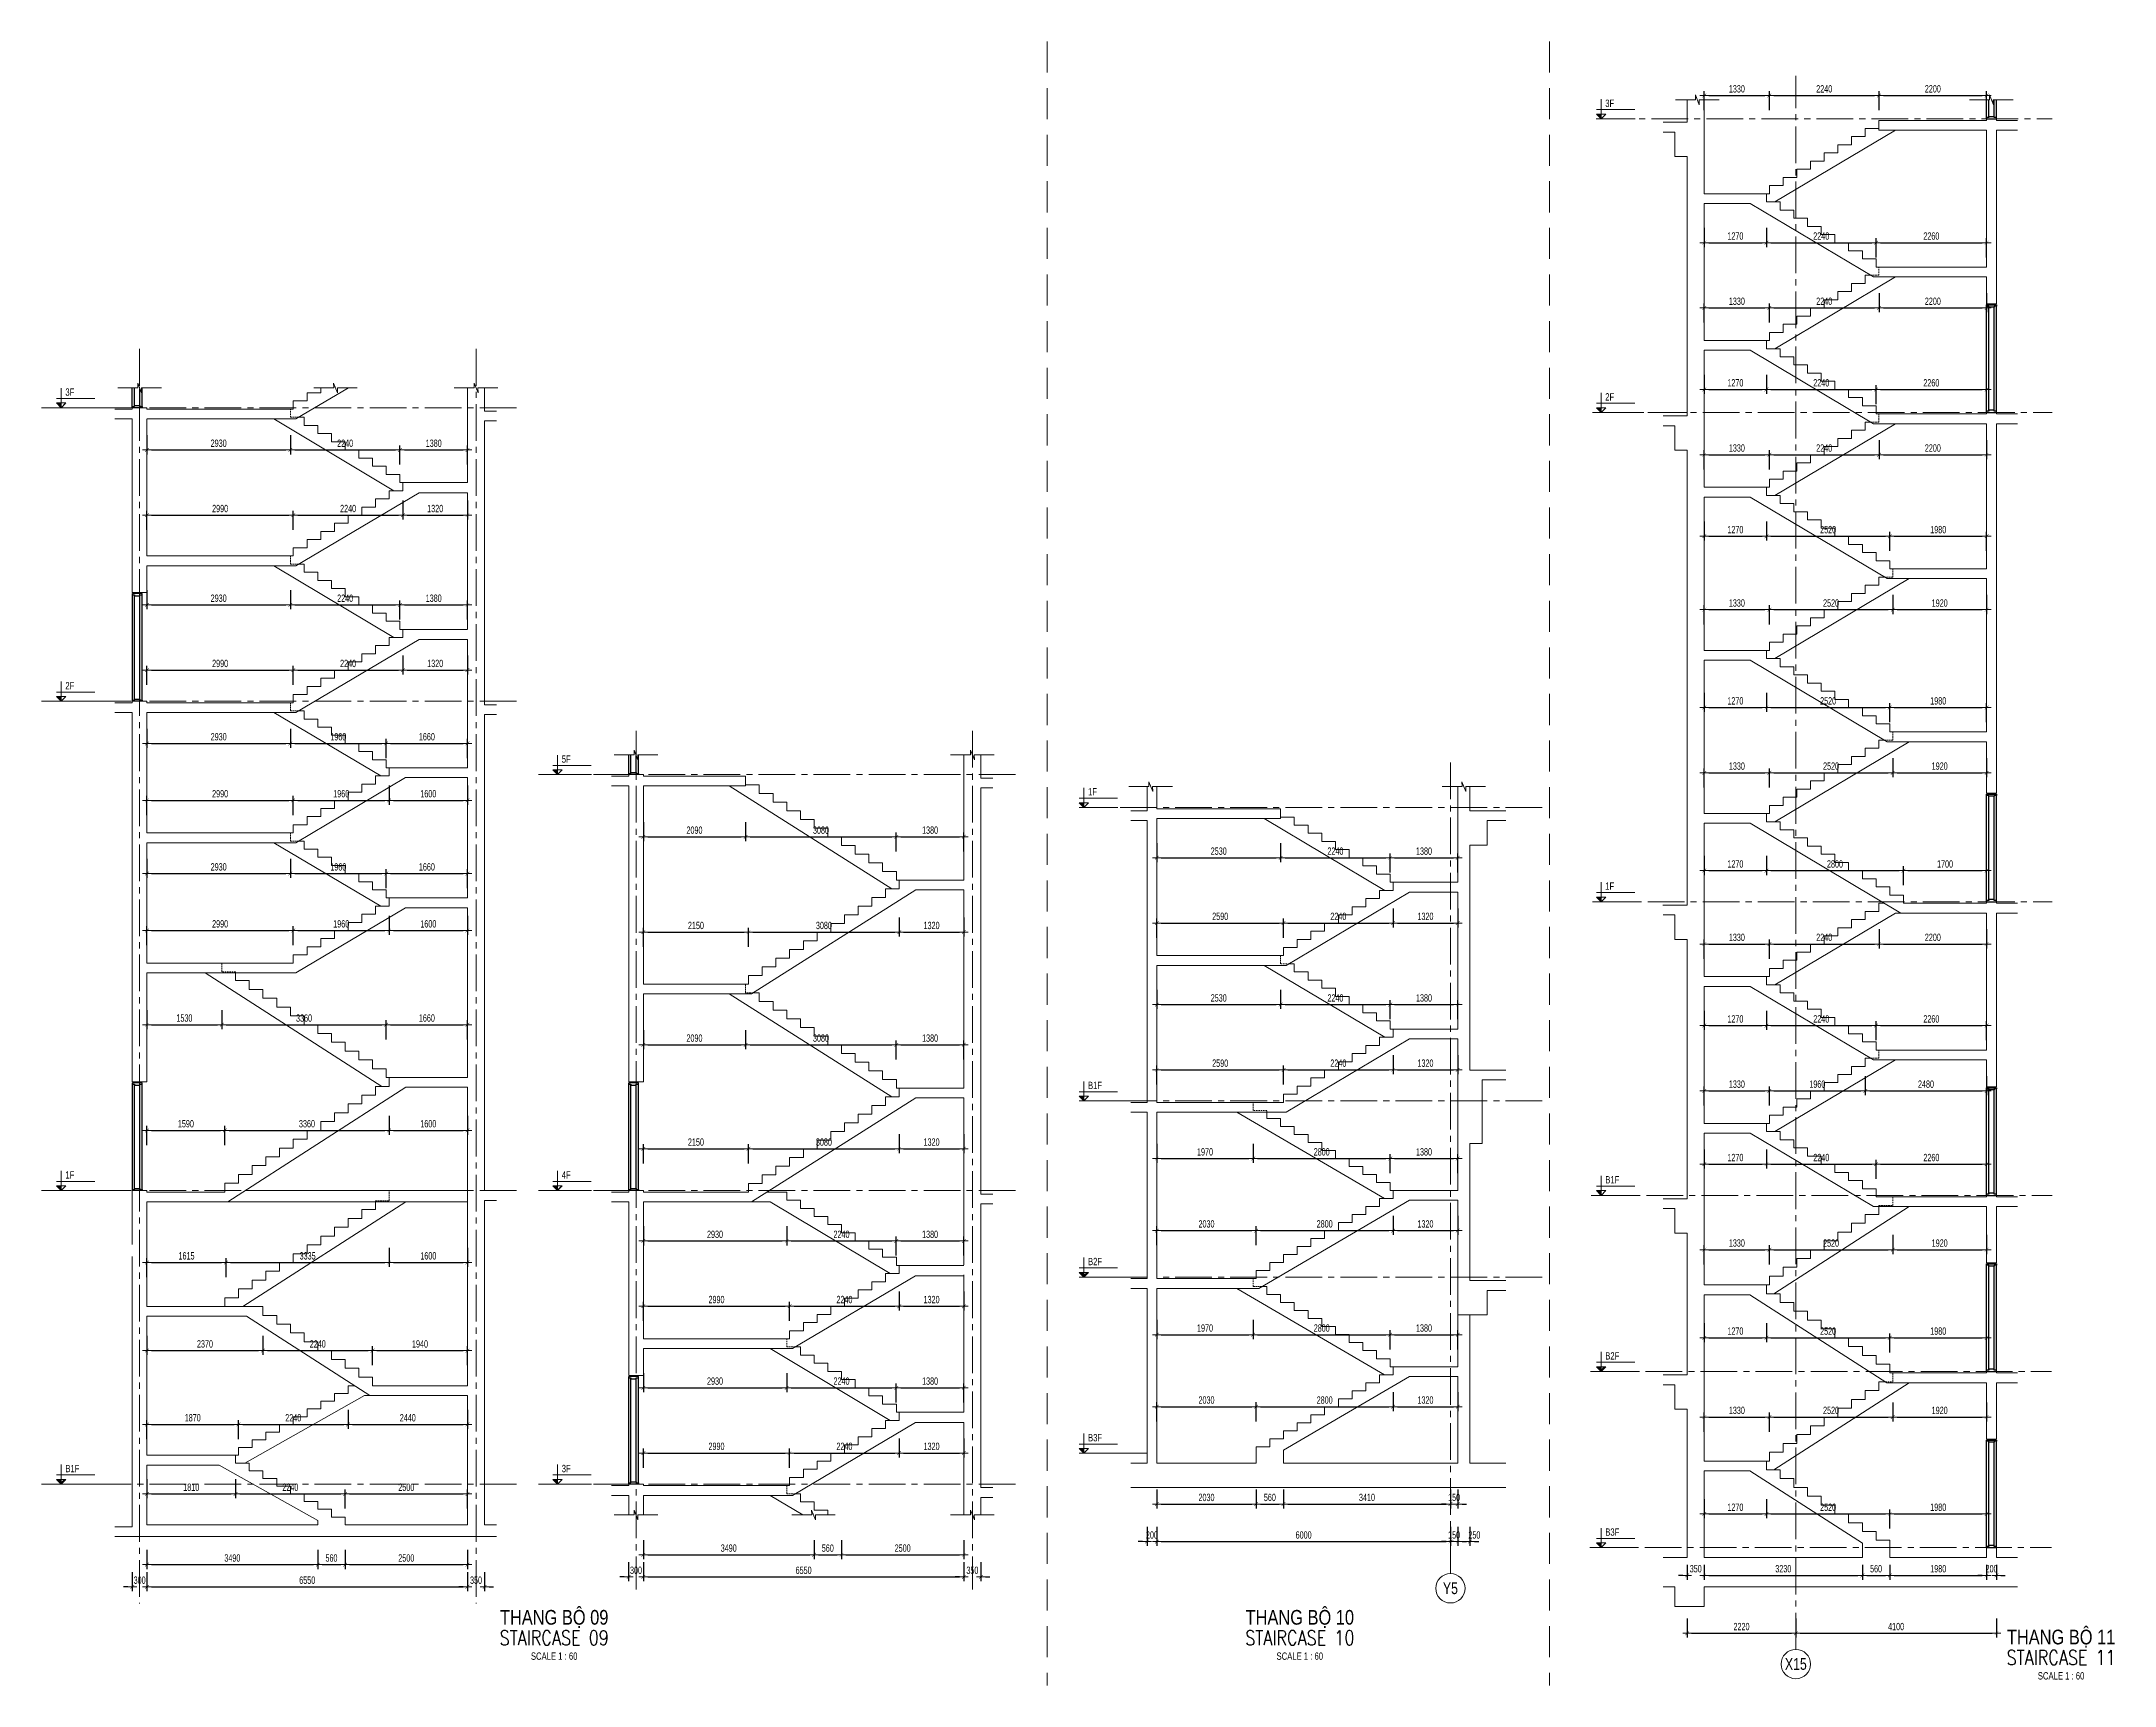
# Model space of a CAD drawing. Header units: millimetres. Extents: x -179076 to 254975, y -18667 to 296191.
# Drawn here: x 111375 to 153741, y 226951 to 260551 of the extents above; entities that cross this region are included whole.
import ezdxf
from ezdxf.enums import TextEntityAlignment as Align

# ---------------------------------------------------------------- set-up
doc = ezdxf.new("R2010")
doc.units = ezdxf.units.MM
doc.linetypes.add('CENTER2', pattern=[1.125, 0.75, -0.125, 0.125, -0.125])
doc.linetypes.add('HIDDEN2', pattern=[4.7625, 3.175, -1.5875])
doc.layers.get('Defpoints').update_dxf_attribs({"color": 151, "lineweight": 9})
doc.layers.add('A-DOOR', color=4, linetype='Continuous')
doc.layers.add('DOOR', color=4, linetype='Continuous')
for name, color, linetype, lineweight in [('NDC_S_ANNO', 7, 'Continuous', 20), ('NDC_S_AXIS', 5, 'CENTER2', 13), ('NDC_S_CONTINUOUS', 3, 'Continuous', 20), ('NDC_S_DIM', 1, 'Continuous', 15), ('NDC_S_ENG TITLE', 3, 'Continuous', 20), ('NDC_S_HIDDEN', 8, 'HIDDEN2', 13), ('NDC_S_SLAB', 2, 'Continuous', 20), ('NDC_S_SYMBOL', 1, 'Continuous', 15), ('NDC_S_TEXT SYMBOL', 7, 'Continuous', 20), ('NDC_S_VN TEXT', 7, 'Continuous', 20), ('NDC_S_VN TITLE', 6, 'Continuous', 35)]:
    doc.layers.add(name, color=color, linetype=linetype, lineweight=lineweight)
doc.styles.add('NDC_ANNO', font='', dxfattribs={"width": 0.8})
doc.styles.add('NDC_DIM', font='', dxfattribs={"width": 0.75})
doc.styles.add('NDC_EN TXT', font='romans.shx', dxfattribs={"width": 0.8})
doc.styles.add('NDC_VIE TXT', font='arial.ttf', dxfattribs={"width": 0.8})
doc.styles.get('NDC_ANNO').set_extended_font_data('Dotum')
doc.styles.get('NDC_DIM').set_extended_font_data('Dotum')
doc.dimstyles.new('NDC_dim_60', dxfattribs={"dimscale": 60, "dimtxt": 2.5, "dimasz": 1.5, "dimexe": 1.5, "dimexo": 2.5, "dimgap": 1, "dimtad": 1, "dimdec": 0, "dimzin": 0, "dimdsep": 46, "dimtxsty": 'NDC_DIM', "dimblk": 'DIMMARK', "dimcen": 0.09, "dimdle": 1.2, "dimclrd": 1, "dimclre": 1, "dimclrt": 3, "dimadec": 0, "dimazin": 0, "dimtfac": 1, "dimtdec": 0, "dimtix": 1, "dimtofl": 0, "dimtmove": 0, "dimatfit": 3, "dimfxl": 5, "dimfxlon": 1, "dimtolj": 1, "dimtzin": 0, "dimarcsym": 0})

msp = doc.modelspace()

# ---------------------------------------------------------------- blocks, each defined once
blk = doc.blocks.new('X-SECTION-2$0$X-SEC-DOO2')
at = {"layer": 'A-DOOR'}
for p, q in [((41976, 101972), (41976, 104172)), ((42021, 102017), (42021, 104127)), ((42131, 102017), (42131, 104127)), ((42176, 101972), (42176, 104172))]:
    blk.add_line(p, q, dxfattribs=at)
for points in [[(41976, 104172), (41976, 104147), (42021, 104147), (42021, 104127), (42131, 104127), (42131, 104147), (42176, 104147), (42176, 104172)], [(41976, 101972), (41976, 101997), (42021, 101997), (42021, 102017), (42131, 102017), (42131, 101997), (42176, 101997), (42176, 101972)]]:
    blk.add_lwpolyline(points, close=True, dxfattribs=at)
at = {"layer": 'Defpoints'}
blk.add_line((41976, 104192), (42176, 104192), dxfattribs=at)
blk = doc.blocks.new('kata_block_CT')
at = {"layer": 'NDC_S_ANNO'}
blk.add_hatch(color=3, dxfattribs=at).paths.add_polyline_path([(0, 1.6), (-1.61, 1.6), (0, 0)])
at = {"layer": 'NDC_S_ANNO', "ltscale": 50}
h = blk.add_hatch(dxfattribs=at)
h.set_pattern_fill('ANSI31', color=256, scale=1.406, style=0)
h.paths.add_polyline_path([(0, 1.6), (0, 0), (1.61, 1.6)])
for p, q in [((11.56, 0), (-1.64, 0)), ((-1.59, 3.14), (11.47, 3.14))]:
    blk.add_line(p, q, dxfattribs=at)
at = {"layer": 'NDC_S_ANNO', "color": 8, "ltscale": 50}
blk.add_lwpolyline([(0, 0), (-1.61, 1.6), (0, 1.6)], dxfattribs=at)
at = {"layer": 'NDC_S_ANNO', "ltscale": 50}
for points in [[(0, 0), (-1.61, 1.6), (0, 1.6)], [(0, 6.69), (0, 0)], [(0, 0), (1.61, 1.6), (0, 1.6)]]:
    blk.add_lwpolyline(points, dxfattribs=at)
at = {"layer": 'NDC_S_TEXT SYMBOL', "color": 3, "style": 'NDC_ANNO', "width": 0.8}
blk.add_attdef('CT', (1.41, 4.07), '', height=2.5, dxfattribs=at)
blk = doc.blocks.new('DIMMARK')
at = {"layer": 'NDC_S_DIM', "color": 1}
blk.add_line((-1.5, 0), (1, 0), dxfattribs=at)
at = {"layer": 'NDC_S_DIM', "color": 2, "const_width": 0.1}
blk.add_lwpolyline([(-0.42, -0.42), (0.42, 0.42)], dxfattribs=at)
blk = doc.blocks.new('*D1215')
at = {"layer": 'Defpoints', "color": 0, "transparency": 16777216}
for p in [(113531, 231657), (115341, 231657), (115341, 230868)]:
    blk.add_point(p, dxfattribs=at)
at = {"layer": 'NDC_S_DIM', "color": 1, "lineweight": -2, "transparency": 16777216}
for p, q in [((113531, 231168), (113531, 230778)), ((115341, 231168), (115341, 230778)), ((113621, 230868), (115251, 230868))]:
    blk.add_line(p, q, dxfattribs=at)
at = {"layer": 'NDC_S_DIM', "color": 1, "lineweight": -2, "transparency": 16777216, "xscale": 90, "yscale": 90, "zscale": 90, "rotation": 180}
blk.add_blockref('DIMMARK', (113531, 230868), dxfattribs=at)
at = {"layer": 'NDC_S_DIM', "color": 1, "lineweight": -2, "transparency": 16777216, "xscale": 90, "yscale": 90, "zscale": 90}
blk.add_blockref('DIMMARK', (115341, 230868), dxfattribs=at)
at = {"layer": 'NDC_S_DIM', "color": 3, "transparency": 16777216, "insert": (114436, 231003), "char_height": 150, "attachment_point": 5, "style": 'NDC_DIM'}
blk.add_mtext('\\A1;1810', dxfattribs=at)
blk = doc.blocks.new('*D1216')
at = {"layer": 'Defpoints', "color": 0, "transparency": 16777216}
for p in [(115341, 231657), (117581, 230868), (117581, 230237)]:
    blk.add_point(p, dxfattribs=at)
at = {"layer": 'NDC_S_DIM', "color": 1, "lineweight": -2, "transparency": 16777216}
for p, q in [((115341, 231168), (115341, 230778)), ((117581, 230568), (117581, 230958)), ((115431, 230868), (117491, 230868))]:
    blk.add_line(p, q, dxfattribs=at)
at = {"layer": 'NDC_S_DIM', "color": 1, "lineweight": -2, "transparency": 16777216, "xscale": 90, "yscale": 90, "zscale": 90, "rotation": 180}
blk.add_blockref('DIMMARK', (115341, 230868), dxfattribs=at)
at = {"layer": 'NDC_S_DIM', "color": 1, "lineweight": -2, "transparency": 16777216, "xscale": 90, "yscale": 90, "zscale": 90}
blk.add_blockref('DIMMARK', (117581, 230868), dxfattribs=at)
at = {"layer": 'NDC_S_DIM', "color": 3, "transparency": 16777216, "insert": (116461, 231003), "char_height": 150, "attachment_point": 5, "style": 'NDC_DIM'}
blk.add_mtext('\\A1;2240', dxfattribs=at)
blk = doc.blocks.new('*D1217')
at = {"layer": 'Defpoints', "color": 0, "transparency": 16777216}
for p in [(120081, 230868), (117581, 230237), (120081, 230237)]:
    blk.add_point(p, dxfattribs=at)
at = {"layer": 'NDC_S_DIM', "color": 1, "lineweight": -2, "transparency": 16777216}
for p, q in [((117581, 230568), (117581, 230958)), ((120081, 230568), (120081, 230958)), ((117671, 230868), (119991, 230868))]:
    blk.add_line(p, q, dxfattribs=at)
at = {"layer": 'NDC_S_DIM', "color": 1, "lineweight": -2, "transparency": 16777216, "xscale": 90, "yscale": 90, "zscale": 90, "rotation": 180}
blk.add_blockref('DIMMARK', (117581, 230868), dxfattribs=at)
at = {"layer": 'NDC_S_DIM', "color": 1, "lineweight": -2, "transparency": 16777216, "xscale": 90, "yscale": 90, "zscale": 90}
blk.add_blockref('DIMMARK', (120081, 230868), dxfattribs=at)
at = {"layer": 'NDC_S_DIM', "color": 3, "transparency": 16777216, "insert": (118831, 231003), "char_height": 150, "attachment_point": 5, "style": 'NDC_DIM'}
blk.add_mtext('\\A1;2500', dxfattribs=at)
blk = doc.blocks.new('*D1218')
at = {"layer": 'Defpoints', "color": 0, "transparency": 16777216}
for p in [(115401, 232288), (113531, 231657), (115401, 231657)]:
    blk.add_point(p, dxfattribs=at)
at = {"layer": 'NDC_S_DIM', "color": 1, "lineweight": -2, "transparency": 16777216}
for p, q in [((113531, 231988), (113531, 232378)), ((113621, 232288), (115311, 232288)), ((115401, 231988), (115401, 232378))]:
    blk.add_line(p, q, dxfattribs=at)
at = {"layer": 'NDC_S_DIM', "color": 1, "lineweight": -2, "transparency": 16777216, "xscale": 90, "yscale": 90, "zscale": 90, "rotation": 180}
blk.add_blockref('DIMMARK', (113531, 232288), dxfattribs=at)
at = {"layer": 'NDC_S_DIM', "color": 1, "lineweight": -2, "transparency": 16777216, "xscale": 90, "yscale": 90, "zscale": 90}
blk.add_blockref('DIMMARK', (115401, 232288), dxfattribs=at)
at = {"layer": 'NDC_S_DIM', "color": 3, "transparency": 16777216, "insert": (114466, 232423), "char_height": 150, "attachment_point": 5, "style": 'NDC_DIM'}
blk.add_mtext('\\A1;1870', dxfattribs=at)
blk = doc.blocks.new('*D1219')
at = {"layer": 'Defpoints', "color": 0, "transparency": 16777216}
for p in [(117641, 232998), (117641, 232288), (115401, 231657)]:
    blk.add_point(p, dxfattribs=at)
at = {"layer": 'NDC_S_DIM', "color": 1, "lineweight": -2, "transparency": 16777216}
for p, q in [((115401, 231988), (115401, 232378)), ((115491, 232288), (117551, 232288)), ((117641, 232588), (117641, 232198))]:
    blk.add_line(p, q, dxfattribs=at)
at = {"layer": 'NDC_S_DIM', "color": 1, "lineweight": -2, "transparency": 16777216, "xscale": 90, "yscale": 90, "zscale": 90, "rotation": 180}
blk.add_blockref('DIMMARK', (115401, 232288), dxfattribs=at)
at = {"layer": 'NDC_S_DIM', "color": 1, "lineweight": -2, "transparency": 16777216, "xscale": 90, "yscale": 90, "zscale": 90}
blk.add_blockref('DIMMARK', (117641, 232288), dxfattribs=at)
at = {"layer": 'NDC_S_DIM', "color": 3, "transparency": 16777216, "insert": (116521, 232423), "char_height": 150, "attachment_point": 5, "style": 'NDC_DIM'}
blk.add_mtext('\\A1;2240', dxfattribs=at)
blk = doc.blocks.new('*D1220')
at = {"layer": 'Defpoints', "color": 0, "transparency": 16777216}
for p in [(117641, 232998), (120081, 232877), (120081, 232288)]:
    blk.add_point(p, dxfattribs=at)
at = {"layer": 'NDC_S_DIM', "color": 1, "lineweight": -2, "transparency": 16777216}
for p, q in [((117641, 232588), (117641, 232198)), ((117731, 232288), (119991, 232288)), ((120081, 232588), (120081, 232198))]:
    blk.add_line(p, q, dxfattribs=at)
at = {"layer": 'NDC_S_DIM', "color": 1, "lineweight": -2, "transparency": 16777216, "xscale": 90, "yscale": 90, "zscale": 90, "rotation": 180}
blk.add_blockref('DIMMARK', (117641, 232288), dxfattribs=at)
at = {"layer": 'NDC_S_DIM', "color": 1, "lineweight": -2, "transparency": 16777216, "xscale": 90, "yscale": 90, "zscale": 90}
blk.add_blockref('DIMMARK', (120081, 232288), dxfattribs=at)
at = {"layer": 'NDC_S_DIM', "color": 3, "transparency": 16777216, "insert": (118861, 232423), "char_height": 150, "attachment_point": 5, "style": 'NDC_DIM'}
blk.add_mtext('\\A1;2440', dxfattribs=at)
blk = doc.blocks.new('*D1221')
at = {"layer": 'Defpoints', "color": 0, "transparency": 16777216}
for p in [(113531, 234697), (115901, 234697), (115901, 233797)]:
    blk.add_point(p, dxfattribs=at)
at = {"layer": 'NDC_S_DIM', "color": 1, "lineweight": -2, "transparency": 16777216}
for p, q in [((113531, 234097), (113531, 233707)), ((115901, 234097), (115901, 233707)), ((113621, 233797), (115811, 233797))]:
    blk.add_line(p, q, dxfattribs=at)
at = {"layer": 'NDC_S_DIM', "color": 1, "lineweight": -2, "transparency": 16777216, "xscale": 90, "yscale": 90, "zscale": 90, "rotation": 180}
blk.add_blockref('DIMMARK', (113531, 233797), dxfattribs=at)
at = {"layer": 'NDC_S_DIM', "color": 1, "lineweight": -2, "transparency": 16777216, "xscale": 90, "yscale": 90, "zscale": 90}
blk.add_blockref('DIMMARK', (115901, 233797), dxfattribs=at)
at = {"layer": 'NDC_S_DIM', "color": 3, "transparency": 16777216, "insert": (114716, 233932), "char_height": 150, "attachment_point": 5, "style": 'NDC_DIM'}
blk.add_mtext('\\A1;2370', dxfattribs=at)
blk = doc.blocks.new('*D1222')
at = {"layer": 'Defpoints', "color": 0, "transparency": 16777216}
for p in [(115901, 234697), (118141, 233797), (118141, 233077)]:
    blk.add_point(p, dxfattribs=at)
at = {"layer": 'NDC_S_DIM', "color": 1, "lineweight": -2, "transparency": 16777216}
for p, q in [((115901, 234097), (115901, 233707)), ((118141, 233497), (118141, 233887)), ((115991, 233797), (118051, 233797))]:
    blk.add_line(p, q, dxfattribs=at)
at = {"layer": 'NDC_S_DIM', "color": 1, "lineweight": -2, "transparency": 16777216, "xscale": 90, "yscale": 90, "zscale": 90, "rotation": 180}
blk.add_blockref('DIMMARK', (115901, 233797), dxfattribs=at)
at = {"layer": 'NDC_S_DIM', "color": 1, "lineweight": -2, "transparency": 16777216, "xscale": 90, "yscale": 90, "zscale": 90}
blk.add_blockref('DIMMARK', (118141, 233797), dxfattribs=at)
at = {"layer": 'NDC_S_DIM', "color": 3, "transparency": 16777216, "insert": (117021, 233932), "char_height": 150, "attachment_point": 5, "style": 'NDC_DIM'}
blk.add_mtext('\\A1;2240', dxfattribs=at)
blk = doc.blocks.new('*D1223')
at = {"layer": 'Defpoints', "color": 0, "transparency": 16777216}
for p in [(120081, 233797), (118141, 233077), (120081, 233077)]:
    blk.add_point(p, dxfattribs=at)
at = {"layer": 'NDC_S_DIM', "color": 1, "lineweight": -2, "transparency": 16777216}
for p, q in [((118141, 233497), (118141, 233887)), ((120081, 233497), (120081, 233887)), ((118231, 233797), (119991, 233797))]:
    blk.add_line(p, q, dxfattribs=at)
at = {"layer": 'NDC_S_DIM', "color": 1, "lineweight": -2, "transparency": 16777216, "xscale": 90, "yscale": 90, "zscale": 90, "rotation": 180}
blk.add_blockref('DIMMARK', (118141, 233797), dxfattribs=at)
at = {"layer": 'NDC_S_DIM', "color": 1, "lineweight": -2, "transparency": 16777216, "xscale": 90, "yscale": 90, "zscale": 90}
blk.add_blockref('DIMMARK', (120081, 233797), dxfattribs=at)
at = {"layer": 'NDC_S_DIM', "color": 3, "transparency": 16777216, "insert": (119111, 233932), "char_height": 150, "attachment_point": 5, "style": 'NDC_DIM'}
blk.add_mtext('\\A1;1940', dxfattribs=at)
blk = doc.blocks.new('*D1224')
at = {"layer": 'Defpoints', "color": 0, "transparency": 16777216}
for p in [(115146, 235597), (113531, 234697), (115146, 234697)]:
    blk.add_point(p, dxfattribs=at)
at = {"layer": 'NDC_S_DIM', "color": 1, "lineweight": -2, "transparency": 16777216}
for p, q in [((113531, 235297), (113531, 235687)), ((113621, 235597), (115056, 235597)), ((115146, 235297), (115146, 235687))]:
    blk.add_line(p, q, dxfattribs=at)
at = {"layer": 'NDC_S_DIM', "color": 1, "lineweight": -2, "transparency": 16777216, "xscale": 90, "yscale": 90, "zscale": 90, "rotation": 180}
blk.add_blockref('DIMMARK', (113531, 235597), dxfattribs=at)
at = {"layer": 'NDC_S_DIM', "color": 1, "lineweight": -2, "transparency": 16777216, "xscale": 90, "yscale": 90, "zscale": 90}
blk.add_blockref('DIMMARK', (115146, 235597), dxfattribs=at)
at = {"layer": 'NDC_S_DIM', "color": 3, "transparency": 16777216, "insert": (114339, 235732), "char_height": 150, "attachment_point": 5, "style": 'NDC_DIM'}
blk.add_mtext('\\A1;1615', dxfattribs=at)
blk = doc.blocks.new('*D1225')
at = {"layer": 'Defpoints', "color": 0, "transparency": 16777216}
for p in [(118481, 236857), (118481, 235597), (115146, 234697)]:
    blk.add_point(p, dxfattribs=at)
at = {"layer": 'NDC_S_DIM', "color": 1, "lineweight": -2, "transparency": 16777216}
for p, q in [((115146, 235297), (115146, 235687)), ((115236, 235597), (118391, 235597)), ((118481, 235897), (118481, 235507))]:
    blk.add_line(p, q, dxfattribs=at)
at = {"layer": 'NDC_S_DIM', "color": 1, "lineweight": -2, "transparency": 16777216, "xscale": 90, "yscale": 90, "zscale": 90, "rotation": 180}
blk.add_blockref('DIMMARK', (115146, 235597), dxfattribs=at)
at = {"layer": 'NDC_S_DIM', "color": 1, "lineweight": -2, "transparency": 16777216, "xscale": 90, "yscale": 90, "zscale": 90}
blk.add_blockref('DIMMARK', (118481, 235597), dxfattribs=at)
at = {"layer": 'NDC_S_DIM', "color": 3, "transparency": 16777216, "insert": (116814, 235732), "char_height": 150, "attachment_point": 5, "style": 'NDC_DIM'}
blk.add_mtext('\\A1;3335', dxfattribs=at)
blk = doc.blocks.new('*D1226')
at = {"layer": 'Defpoints', "color": 0, "transparency": 16777216}
for p in [(118481, 236857), (120081, 236857), (120081, 235597)]:
    blk.add_point(p, dxfattribs=at)
at = {"layer": 'NDC_S_DIM', "color": 1, "lineweight": -2, "transparency": 16777216}
for p, q in [((118481, 235897), (118481, 235507)), ((118571, 235597), (119991, 235597)), ((120081, 235897), (120081, 235507))]:
    blk.add_line(p, q, dxfattribs=at)
at = {"layer": 'NDC_S_DIM', "color": 1, "lineweight": -2, "transparency": 16777216, "xscale": 90, "yscale": 90, "zscale": 90, "rotation": 180}
blk.add_blockref('DIMMARK', (118481, 235597), dxfattribs=at)
at = {"layer": 'NDC_S_DIM', "color": 1, "lineweight": -2, "transparency": 16777216, "xscale": 90, "yscale": 90, "zscale": 90}
blk.add_blockref('DIMMARK', (120081, 235597), dxfattribs=at)
at = {"layer": 'NDC_S_DIM', "color": 3, "transparency": 16777216, "insert": (119281, 235732), "char_height": 150, "attachment_point": 5, "style": 'NDC_DIM'}
blk.add_mtext('\\A1;1600', dxfattribs=at)
blk = doc.blocks.new('*D1227')
at = {"layer": 'Defpoints', "color": 0, "transparency": 16777216}
for p in [(115121, 238297), (113531, 237037), (115121, 237037)]:
    blk.add_point(p, dxfattribs=at)
at = {"layer": 'NDC_S_DIM', "color": 1, "lineweight": -2, "transparency": 16777216}
for p, q in [((113531, 237997), (113531, 238387)), ((113621, 238297), (115031, 238297)), ((115121, 237997), (115121, 238387))]:
    blk.add_line(p, q, dxfattribs=at)
at = {"layer": 'NDC_S_DIM', "color": 1, "lineweight": -2, "transparency": 16777216, "xscale": 90, "yscale": 90, "zscale": 90, "rotation": 180}
blk.add_blockref('DIMMARK', (113531, 238297), dxfattribs=at)
at = {"layer": 'NDC_S_DIM', "color": 1, "lineweight": -2, "transparency": 16777216, "xscale": 90, "yscale": 90, "zscale": 90}
blk.add_blockref('DIMMARK', (115121, 238297), dxfattribs=at)
at = {"layer": 'NDC_S_DIM', "color": 3, "transparency": 16777216, "insert": (114326, 238432), "char_height": 150, "attachment_point": 5, "style": 'NDC_DIM'}
blk.add_mtext('\\A1;1590', dxfattribs=at)
blk = doc.blocks.new('*D1228')
at = {"layer": 'Defpoints', "color": 0, "transparency": 16777216}
for p in [(118481, 239197), (118481, 238297), (115121, 237037)]:
    blk.add_point(p, dxfattribs=at)
at = {"layer": 'NDC_S_DIM', "color": 1, "lineweight": -2, "transparency": 16777216}
for p, q in [((118481, 238597), (118481, 238207)), ((115121, 237997), (115121, 238387)), ((115211, 238297), (118391, 238297))]:
    blk.add_line(p, q, dxfattribs=at)
at = {"layer": 'NDC_S_DIM', "color": 1, "lineweight": -2, "transparency": 16777216, "xscale": 90, "yscale": 90, "zscale": 90, "rotation": 180}
blk.add_blockref('DIMMARK', (115121, 238297), dxfattribs=at)
at = {"layer": 'NDC_S_DIM', "color": 1, "lineweight": -2, "transparency": 16777216, "xscale": 90, "yscale": 90, "zscale": 90}
blk.add_blockref('DIMMARK', (118481, 238297), dxfattribs=at)
at = {"layer": 'NDC_S_DIM', "color": 3, "transparency": 16777216, "insert": (116801, 238432), "char_height": 150, "attachment_point": 5, "style": 'NDC_DIM'}
blk.add_mtext('\\A1;3360', dxfattribs=at)
blk = doc.blocks.new('*D1229')
at = {"layer": 'Defpoints', "color": 0, "transparency": 16777216}
for p in [(118481, 239197), (120081, 239177), (120081, 238297)]:
    blk.add_point(p, dxfattribs=at)
at = {"layer": 'NDC_S_DIM', "color": 1, "lineweight": -2, "transparency": 16777216}
for p, q in [((118481, 238597), (118481, 238207)), ((120081, 238597), (120081, 238207)), ((118571, 238297), (119991, 238297))]:
    blk.add_line(p, q, dxfattribs=at)
at = {"layer": 'NDC_S_DIM', "color": 1, "lineweight": -2, "transparency": 16777216, "xscale": 90, "yscale": 90, "zscale": 90, "rotation": 180}
blk.add_blockref('DIMMARK', (118481, 238297), dxfattribs=at)
at = {"layer": 'NDC_S_DIM', "color": 1, "lineweight": -2, "transparency": 16777216, "xscale": 90, "yscale": 90, "zscale": 90}
blk.add_blockref('DIMMARK', (120081, 238297), dxfattribs=at)
at = {"layer": 'NDC_S_DIM', "color": 3, "transparency": 16777216, "insert": (119281, 238432), "char_height": 150, "attachment_point": 5, "style": 'NDC_DIM'}
blk.add_mtext('\\A1;1600', dxfattribs=at)
blk = doc.blocks.new('*D1230')
at = {"layer": 'Defpoints', "color": 0, "transparency": 16777216}
for p in [(113531, 241717), (115061, 241717), (115061, 240457)]:
    blk.add_point(p, dxfattribs=at)
at = {"layer": 'NDC_S_DIM', "color": 1, "lineweight": -2, "transparency": 16777216}
for p, q in [((113531, 240757), (113531, 240367)), ((115061, 240757), (115061, 240367)), ((113621, 240457), (114971, 240457))]:
    blk.add_line(p, q, dxfattribs=at)
at = {"layer": 'NDC_S_DIM', "color": 1, "lineweight": -2, "transparency": 16777216, "xscale": 90, "yscale": 90, "zscale": 90, "rotation": 180}
blk.add_blockref('DIMMARK', (113531, 240457), dxfattribs=at)
at = {"layer": 'NDC_S_DIM', "color": 1, "lineweight": -2, "transparency": 16777216, "xscale": 90, "yscale": 90, "zscale": 90}
blk.add_blockref('DIMMARK', (115061, 240457), dxfattribs=at)
at = {"layer": 'NDC_S_DIM', "color": 3, "transparency": 16777216, "insert": (114296, 240592), "char_height": 150, "attachment_point": 5, "style": 'NDC_DIM'}
blk.add_mtext('\\A1;1530', dxfattribs=at)
blk = doc.blocks.new('*D1231')
at = {"layer": 'Defpoints', "color": 0, "transparency": 16777216}
for p in [(115061, 241717), (118421, 240457), (118421, 239377)]:
    blk.add_point(p, dxfattribs=at)
at = {"layer": 'NDC_S_DIM', "color": 1, "lineweight": -2, "transparency": 16777216}
for p, q in [((115061, 240757), (115061, 240367)), ((115151, 240457), (118331, 240457)), ((118421, 240157), (118421, 240547))]:
    blk.add_line(p, q, dxfattribs=at)
at = {"layer": 'NDC_S_DIM', "color": 1, "lineweight": -2, "transparency": 16777216, "xscale": 90, "yscale": 90, "zscale": 90, "rotation": 180}
blk.add_blockref('DIMMARK', (115061, 240457), dxfattribs=at)
at = {"layer": 'NDC_S_DIM', "color": 1, "lineweight": -2, "transparency": 16777216, "xscale": 90, "yscale": 90, "zscale": 90}
blk.add_blockref('DIMMARK', (118421, 240457), dxfattribs=at)
at = {"layer": 'NDC_S_DIM', "color": 3, "transparency": 16777216, "insert": (116741, 240592), "char_height": 150, "attachment_point": 5, "style": 'NDC_DIM'}
blk.add_mtext('\\A1;3360', dxfattribs=at)
blk = doc.blocks.new('*D1232')
at = {"layer": 'Defpoints', "color": 0, "transparency": 16777216}
for p in [(120081, 240457), (118421, 239377), (120081, 239377)]:
    blk.add_point(p, dxfattribs=at)
at = {"layer": 'NDC_S_DIM', "color": 1, "lineweight": -2, "transparency": 16777216}
for p, q in [((118421, 240157), (118421, 240547)), ((118511, 240457), (119991, 240457)), ((120081, 240157), (120081, 240547))]:
    blk.add_line(p, q, dxfattribs=at)
at = {"layer": 'NDC_S_DIM', "color": 1, "lineweight": -2, "transparency": 16777216, "xscale": 90, "yscale": 90, "zscale": 90, "rotation": 180}
blk.add_blockref('DIMMARK', (118421, 240457), dxfattribs=at)
at = {"layer": 'NDC_S_DIM', "color": 1, "lineweight": -2, "transparency": 16777216, "xscale": 90, "yscale": 90, "zscale": 90}
blk.add_blockref('DIMMARK', (120081, 240457), dxfattribs=at)
at = {"layer": 'NDC_S_DIM', "color": 3, "transparency": 16777216, "insert": (119251, 240592), "char_height": 150, "attachment_point": 5, "style": 'NDC_DIM'}
blk.add_mtext('\\A1;1660', dxfattribs=at)
blk = doc.blocks.new('*D1233')
at = {"layer": 'Defpoints', "color": 0, "transparency": 16777216}
for p in [(116521, 242382), (113531, 241717), (116521, 241717)]:
    blk.add_point(p, dxfattribs=at)
at = {"layer": 'NDC_S_DIM', "color": 1, "lineweight": -2, "transparency": 16777216}
for p, q in [((113531, 242082), (113531, 242472)), ((113621, 242382), (116431, 242382)), ((116521, 242082), (116521, 242472))]:
    blk.add_line(p, q, dxfattribs=at)
at = {"layer": 'NDC_S_DIM', "color": 1, "lineweight": -2, "transparency": 16777216, "xscale": 90, "yscale": 90, "zscale": 90, "rotation": 180}
blk.add_blockref('DIMMARK', (113531, 242382), dxfattribs=at)
at = {"layer": 'NDC_S_DIM', "color": 1, "lineweight": -2, "transparency": 16777216, "xscale": 90, "yscale": 90, "zscale": 90}
blk.add_blockref('DIMMARK', (116521, 242382), dxfattribs=at)
at = {"layer": 'NDC_S_DIM', "color": 3, "transparency": 16777216, "insert": (115026, 242517), "char_height": 150, "attachment_point": 5, "style": 'NDC_DIM'}
blk.add_mtext('\\A1;2990', dxfattribs=at)
blk = doc.blocks.new('*D1234')
at = {"layer": 'Defpoints', "color": 0, "transparency": 16777216}
for p in [(118481, 242881), (118481, 242382), (116521, 241717)]:
    blk.add_point(p, dxfattribs=at)
at = {"layer": 'NDC_S_DIM', "color": 1, "lineweight": -2, "transparency": 16777216}
for p, q in [((116521, 242082), (116521, 242472)), ((116611, 242382), (118391, 242382)), ((118481, 242682), (118481, 242292))]:
    blk.add_line(p, q, dxfattribs=at)
at = {"layer": 'NDC_S_DIM', "color": 1, "lineweight": -2, "transparency": 16777216, "xscale": 90, "yscale": 90, "zscale": 90, "rotation": 180}
blk.add_blockref('DIMMARK', (116521, 242382), dxfattribs=at)
at = {"layer": 'NDC_S_DIM', "color": 1, "lineweight": -2, "transparency": 16777216, "xscale": 90, "yscale": 90, "zscale": 90}
blk.add_blockref('DIMMARK', (118481, 242382), dxfattribs=at)
at = {"layer": 'NDC_S_DIM', "color": 3, "transparency": 16777216, "insert": (117501, 242517), "char_height": 150, "attachment_point": 5, "style": 'NDC_DIM'}
blk.add_mtext('\\A1;1960', dxfattribs=at)
blk = doc.blocks.new('*D1235')
at = {"layer": 'Defpoints', "color": 0, "transparency": 16777216}
for p in [(118481, 242881), (120081, 242847), (120081, 242382)]:
    blk.add_point(p, dxfattribs=at)
at = {"layer": 'NDC_S_DIM', "color": 1, "lineweight": -2, "transparency": 16777216}
for p, q in [((118481, 242682), (118481, 242292)), ((118571, 242382), (119991, 242382)), ((120081, 242682), (120081, 242292))]:
    blk.add_line(p, q, dxfattribs=at)
at = {"layer": 'NDC_S_DIM', "color": 1, "lineweight": -2, "transparency": 16777216, "xscale": 90, "yscale": 90, "zscale": 90, "rotation": 180}
blk.add_blockref('DIMMARK', (118481, 242382), dxfattribs=at)
at = {"layer": 'NDC_S_DIM', "color": 1, "lineweight": -2, "transparency": 16777216, "xscale": 90, "yscale": 90, "zscale": 90}
blk.add_blockref('DIMMARK', (120081, 242382), dxfattribs=at)
at = {"layer": 'NDC_S_DIM', "color": 3, "transparency": 16777216, "insert": (119281, 242517), "char_height": 150, "attachment_point": 5, "style": 'NDC_DIM'}
blk.add_mtext('\\A1;1600', dxfattribs=at)
blk = doc.blocks.new('*D1236')
at = {"layer": 'Defpoints', "color": 0, "transparency": 16777216}
for p in [(113531, 244377), (116461, 244211), (116461, 243546)]:
    blk.add_point(p, dxfattribs=at)
at = {"layer": 'NDC_S_DIM', "color": 1, "lineweight": -2, "transparency": 16777216}
for p, q in [((113531, 243846), (113531, 243456)), ((116461, 243846), (116461, 243456)), ((113621, 243546), (116371, 243546))]:
    blk.add_line(p, q, dxfattribs=at)
at = {"layer": 'NDC_S_DIM', "color": 1, "lineweight": -2, "transparency": 16777216, "xscale": 90, "yscale": 90, "zscale": 90, "rotation": 180}
blk.add_blockref('DIMMARK', (113531, 243546), dxfattribs=at)
at = {"layer": 'NDC_S_DIM', "color": 1, "lineweight": -2, "transparency": 16777216, "xscale": 90, "yscale": 90, "zscale": 90}
blk.add_blockref('DIMMARK', (116461, 243546), dxfattribs=at)
at = {"layer": 'NDC_S_DIM', "color": 3, "transparency": 16777216, "insert": (114996, 243681), "char_height": 150, "attachment_point": 5, "style": 'NDC_DIM'}
blk.add_mtext('\\A1;2930', dxfattribs=at)
blk = doc.blocks.new('*D1237')
at = {"layer": 'Defpoints', "color": 0, "transparency": 16777216}
for p in [(116461, 244211), (118421, 243546), (118421, 243047)]:
    blk.add_point(p, dxfattribs=at)
at = {"layer": 'NDC_S_DIM', "color": 1, "lineweight": -2, "transparency": 16777216}
for p, q in [((116461, 243846), (116461, 243456)), ((118421, 243246), (118421, 243636)), ((116551, 243546), (118331, 243546))]:
    blk.add_line(p, q, dxfattribs=at)
at = {"layer": 'NDC_S_DIM', "color": 1, "lineweight": -2, "transparency": 16777216, "xscale": 90, "yscale": 90, "zscale": 90, "rotation": 180}
blk.add_blockref('DIMMARK', (116461, 243546), dxfattribs=at)
at = {"layer": 'NDC_S_DIM', "color": 1, "lineweight": -2, "transparency": 16777216, "xscale": 90, "yscale": 90, "zscale": 90}
blk.add_blockref('DIMMARK', (118421, 243546), dxfattribs=at)
at = {"layer": 'NDC_S_DIM', "color": 3, "transparency": 16777216, "insert": (117441, 243681), "char_height": 150, "attachment_point": 5, "style": 'NDC_DIM'}
blk.add_mtext('\\A1;1960', dxfattribs=at)
blk = doc.blocks.new('*D1238')
at = {"layer": 'Defpoints', "color": 0, "transparency": 16777216}
for p in [(120081, 243546), (118421, 243047), (120081, 243047)]:
    blk.add_point(p, dxfattribs=at)
at = {"layer": 'NDC_S_DIM', "color": 1, "lineweight": -2, "transparency": 16777216}
for p, q in [((118421, 243246), (118421, 243636)), ((120081, 243246), (120081, 243636)), ((118511, 243546), (119991, 243546))]:
    blk.add_line(p, q, dxfattribs=at)
at = {"layer": 'NDC_S_DIM', "color": 1, "lineweight": -2, "transparency": 16777216, "xscale": 90, "yscale": 90, "zscale": 90, "rotation": 180}
blk.add_blockref('DIMMARK', (118421, 243546), dxfattribs=at)
at = {"layer": 'NDC_S_DIM', "color": 1, "lineweight": -2, "transparency": 16777216, "xscale": 90, "yscale": 90, "zscale": 90}
blk.add_blockref('DIMMARK', (120081, 243546), dxfattribs=at)
at = {"layer": 'NDC_S_DIM', "color": 3, "transparency": 16777216, "insert": (119251, 243681), "char_height": 150, "attachment_point": 5, "style": 'NDC_DIM'}
blk.add_mtext('\\A1;1660', dxfattribs=at)
blk = doc.blocks.new('*D1239')
at = {"layer": 'Defpoints', "color": 0, "transparency": 16777216}
for p in [(116521, 245042), (113531, 244377), (116521, 244377)]:
    blk.add_point(p, dxfattribs=at)
at = {"layer": 'NDC_S_DIM', "color": 1, "lineweight": -2, "transparency": 16777216}
for p, q in [((113531, 244742), (113531, 245132)), ((113621, 245042), (116431, 245042)), ((116521, 244742), (116521, 245132))]:
    blk.add_line(p, q, dxfattribs=at)
at = {"layer": 'NDC_S_DIM', "color": 1, "lineweight": -2, "transparency": 16777216, "xscale": 90, "yscale": 90, "zscale": 90, "rotation": 180}
blk.add_blockref('DIMMARK', (113531, 245042), dxfattribs=at)
at = {"layer": 'NDC_S_DIM', "color": 1, "lineweight": -2, "transparency": 16777216, "xscale": 90, "yscale": 90, "zscale": 90}
blk.add_blockref('DIMMARK', (116521, 245042), dxfattribs=at)
at = {"layer": 'NDC_S_DIM', "color": 3, "transparency": 16777216, "insert": (115026, 245177), "char_height": 150, "attachment_point": 5, "style": 'NDC_DIM'}
blk.add_mtext('\\A1;2990', dxfattribs=at)
blk = doc.blocks.new('*D1240')
at = {"layer": 'Defpoints', "color": 0, "transparency": 16777216}
for p in [(118481, 245541), (118481, 245042), (116521, 244377)]:
    blk.add_point(p, dxfattribs=at)
at = {"layer": 'NDC_S_DIM', "color": 1, "lineweight": -2, "transparency": 16777216}
for p, q in [((118481, 245342), (118481, 244952)), ((116521, 244742), (116521, 245132)), ((116611, 245042), (118391, 245042))]:
    blk.add_line(p, q, dxfattribs=at)
at = {"layer": 'NDC_S_DIM', "color": 1, "lineweight": -2, "transparency": 16777216, "xscale": 90, "yscale": 90, "zscale": 90, "rotation": 180}
blk.add_blockref('DIMMARK', (116521, 245042), dxfattribs=at)
at = {"layer": 'NDC_S_DIM', "color": 1, "lineweight": -2, "transparency": 16777216, "xscale": 90, "yscale": 90, "zscale": 90}
blk.add_blockref('DIMMARK', (118481, 245042), dxfattribs=at)
at = {"layer": 'NDC_S_DIM', "color": 3, "transparency": 16777216, "insert": (117501, 245177), "char_height": 150, "attachment_point": 5, "style": 'NDC_DIM'}
blk.add_mtext('\\A1;1960', dxfattribs=at)
blk = doc.blocks.new('*D1241')
at = {"layer": 'Defpoints', "color": 0, "transparency": 16777216}
for p in [(118481, 245541), (120081, 245507), (120081, 245042)]:
    blk.add_point(p, dxfattribs=at)
at = {"layer": 'NDC_S_DIM', "color": 1, "lineweight": -2, "transparency": 16777216}
for p, q in [((118481, 245342), (118481, 244952)), ((120081, 245342), (120081, 244952)), ((118571, 245042), (119991, 245042))]:
    blk.add_line(p, q, dxfattribs=at)
at = {"layer": 'NDC_S_DIM', "color": 1, "lineweight": -2, "transparency": 16777216, "xscale": 90, "yscale": 90, "zscale": 90, "rotation": 180}
blk.add_blockref('DIMMARK', (118481, 245042), dxfattribs=at)
at = {"layer": 'NDC_S_DIM', "color": 1, "lineweight": -2, "transparency": 16777216, "xscale": 90, "yscale": 90, "zscale": 90}
blk.add_blockref('DIMMARK', (120081, 245042), dxfattribs=at)
at = {"layer": 'NDC_S_DIM', "color": 3, "transparency": 16777216, "insert": (119281, 245177), "char_height": 150, "attachment_point": 5, "style": 'NDC_DIM'}
blk.add_mtext('\\A1;1600', dxfattribs=at)
blk = doc.blocks.new('*D1242')
at = {"layer": 'Defpoints', "color": 0, "transparency": 16777216}
for p in [(113531, 247037), (116461, 247037), (116461, 246206)]:
    blk.add_point(p, dxfattribs=at)
at = {"layer": 'NDC_S_DIM', "color": 1, "lineweight": -2, "transparency": 16777216}
for p, q in [((113531, 246506), (113531, 246116)), ((113621, 246206), (116371, 246206)), ((116461, 246506), (116461, 246116))]:
    blk.add_line(p, q, dxfattribs=at)
at = {"layer": 'NDC_S_DIM', "color": 1, "lineweight": -2, "transparency": 16777216, "xscale": 90, "yscale": 90, "zscale": 90, "rotation": 180}
blk.add_blockref('DIMMARK', (113531, 246206), dxfattribs=at)
at = {"layer": 'NDC_S_DIM', "color": 1, "lineweight": -2, "transparency": 16777216, "xscale": 90, "yscale": 90, "zscale": 90}
blk.add_blockref('DIMMARK', (116461, 246206), dxfattribs=at)
at = {"layer": 'NDC_S_DIM', "color": 3, "transparency": 16777216, "insert": (114996, 246341), "char_height": 150, "attachment_point": 5, "style": 'NDC_DIM'}
blk.add_mtext('\\A1;2930', dxfattribs=at)
blk = doc.blocks.new('*D1243')
at = {"layer": 'Defpoints', "color": 0, "transparency": 16777216}
for p in [(116461, 247037), (118421, 246206), (118421, 245707)]:
    blk.add_point(p, dxfattribs=at)
at = {"layer": 'NDC_S_DIM', "color": 1, "lineweight": -2, "transparency": 16777216}
for p, q in [((116461, 246506), (116461, 246116)), ((116551, 246206), (118331, 246206)), ((118421, 245906), (118421, 246296))]:
    blk.add_line(p, q, dxfattribs=at)
at = {"layer": 'NDC_S_DIM', "color": 1, "lineweight": -2, "transparency": 16777216, "xscale": 90, "yscale": 90, "zscale": 90, "rotation": 180}
blk.add_blockref('DIMMARK', (116461, 246206), dxfattribs=at)
at = {"layer": 'NDC_S_DIM', "color": 1, "lineweight": -2, "transparency": 16777216, "xscale": 90, "yscale": 90, "zscale": 90}
blk.add_blockref('DIMMARK', (118421, 246206), dxfattribs=at)
at = {"layer": 'NDC_S_DIM', "color": 3, "transparency": 16777216, "insert": (117441, 246341), "char_height": 150, "attachment_point": 5, "style": 'NDC_DIM'}
blk.add_mtext('\\A1;1960', dxfattribs=at)
blk = doc.blocks.new('*D1244')
at = {"layer": 'Defpoints', "color": 0, "transparency": 16777216}
for p in [(120081, 246206), (118421, 245707), (120081, 245707)]:
    blk.add_point(p, dxfattribs=at)
at = {"layer": 'NDC_S_DIM', "color": 1, "lineweight": -2, "transparency": 16777216}
for p, q in [((118421, 245906), (118421, 246296)), ((118511, 246206), (119991, 246206)), ((120081, 245906), (120081, 246296))]:
    blk.add_line(p, q, dxfattribs=at)
at = {"layer": 'NDC_S_DIM', "color": 1, "lineweight": -2, "transparency": 16777216, "xscale": 90, "yscale": 90, "zscale": 90, "rotation": 180}
blk.add_blockref('DIMMARK', (118421, 246206), dxfattribs=at)
at = {"layer": 'NDC_S_DIM', "color": 1, "lineweight": -2, "transparency": 16777216, "xscale": 90, "yscale": 90, "zscale": 90}
blk.add_blockref('DIMMARK', (120081, 246206), dxfattribs=at)
at = {"layer": 'NDC_S_DIM', "color": 3, "transparency": 16777216, "insert": (119251, 246341), "char_height": 150, "attachment_point": 5, "style": 'NDC_DIM'}
blk.add_mtext('\\A1;1660', dxfattribs=at)
blk = doc.blocks.new('*D1245')
at = {"layer": 'Defpoints', "color": 0, "transparency": 16777216}
for p in [(116521, 247703), (113531, 247037), (116521, 247037)]:
    blk.add_point(p, dxfattribs=at)
at = {"layer": 'NDC_S_DIM', "color": 1, "lineweight": -2, "transparency": 16777216}
for p, q in [((113531, 247403), (113531, 247793)), ((113621, 247703), (116431, 247703)), ((116521, 247403), (116521, 247793))]:
    blk.add_line(p, q, dxfattribs=at)
at = {"layer": 'NDC_S_DIM', "color": 1, "lineweight": -2, "transparency": 16777216, "xscale": 90, "yscale": 90, "zscale": 90, "rotation": 180}
blk.add_blockref('DIMMARK', (113531, 247703), dxfattribs=at)
at = {"layer": 'NDC_S_DIM', "color": 1, "lineweight": -2, "transparency": 16777216, "xscale": 90, "yscale": 90, "zscale": 90}
blk.add_blockref('DIMMARK', (116521, 247703), dxfattribs=at)
at = {"layer": 'NDC_S_DIM', "color": 3, "transparency": 16777216, "insert": (115026, 247839), "char_height": 150, "attachment_point": 5, "style": 'NDC_DIM'}
blk.add_mtext('\\A1;2990', dxfattribs=at)
blk = doc.blocks.new('*D1246')
at = {"layer": 'Defpoints', "color": 0, "transparency": 16777216}
for p in [(118761, 248370), (118761, 247703), (116521, 247037)]:
    blk.add_point(p, dxfattribs=at)
at = {"layer": 'NDC_S_DIM', "color": 1, "lineweight": -2, "transparency": 16777216}
for p, q in [((118761, 248003), (118761, 247613)), ((116521, 247403), (116521, 247793)), ((116611, 247703), (118671, 247703))]:
    blk.add_line(p, q, dxfattribs=at)
at = {"layer": 'NDC_S_DIM', "color": 1, "lineweight": -2, "transparency": 16777216, "xscale": 90, "yscale": 90, "zscale": 90, "rotation": 180}
blk.add_blockref('DIMMARK', (116521, 247703), dxfattribs=at)
at = {"layer": 'NDC_S_DIM', "color": 1, "lineweight": -2, "transparency": 16777216, "xscale": 90, "yscale": 90, "zscale": 90}
blk.add_blockref('DIMMARK', (118761, 247703), dxfattribs=at)
at = {"layer": 'NDC_S_DIM', "color": 3, "transparency": 16777216, "insert": (117641, 247839), "char_height": 150, "attachment_point": 5, "style": 'NDC_DIM'}
blk.add_mtext('\\A1;2240', dxfattribs=at)
blk = doc.blocks.new('*D1247')
at = {"layer": 'Defpoints', "color": 0, "transparency": 16777216}
for p in [(118761, 248370), (120081, 248327), (120081, 247703)]:
    blk.add_point(p, dxfattribs=at)
at = {"layer": 'NDC_S_DIM', "color": 1, "lineweight": -2, "transparency": 16777216}
for p, q in [((118761, 248003), (118761, 247613)), ((120081, 248003), (120081, 247613)), ((118851, 247703), (119991, 247703))]:
    blk.add_line(p, q, dxfattribs=at)
at = {"layer": 'NDC_S_DIM', "color": 1, "lineweight": -2, "transparency": 16777216, "xscale": 90, "yscale": 90, "zscale": 90, "rotation": 180}
blk.add_blockref('DIMMARK', (118761, 247703), dxfattribs=at)
at = {"layer": 'NDC_S_DIM', "color": 1, "lineweight": -2, "transparency": 16777216, "xscale": 90, "yscale": 90, "zscale": 90}
blk.add_blockref('DIMMARK', (120081, 247703), dxfattribs=at)
at = {"layer": 'NDC_S_DIM', "color": 3, "transparency": 16777216, "insert": (119421, 247839), "char_height": 150, "attachment_point": 5, "style": 'NDC_DIM'}
blk.add_mtext('\\A1;1320', dxfattribs=at)
blk = doc.blocks.new('*D1248')
at = {"layer": 'Defpoints', "color": 0, "transparency": 16777216}
for p in [(113531, 250037), (116461, 250036), (116461, 249037)]:
    blk.add_point(p, dxfattribs=at)
at = {"layer": 'NDC_S_DIM', "color": 1, "lineweight": -2, "transparency": 16777216}
for p, q in [((113531, 249337), (113531, 248947)), ((116461, 249337), (116461, 248947)), ((113621, 249037), (116371, 249037))]:
    blk.add_line(p, q, dxfattribs=at)
at = {"layer": 'NDC_S_DIM', "color": 1, "lineweight": -2, "transparency": 16777216, "xscale": 90, "yscale": 90, "zscale": 90, "rotation": 180}
blk.add_blockref('DIMMARK', (113531, 249037), dxfattribs=at)
at = {"layer": 'NDC_S_DIM', "color": 1, "lineweight": -2, "transparency": 16777216, "xscale": 90, "yscale": 90, "zscale": 90}
blk.add_blockref('DIMMARK', (116461, 249037), dxfattribs=at)
at = {"layer": 'NDC_S_DIM', "color": 3, "transparency": 16777216, "insert": (114996, 249172), "char_height": 150, "attachment_point": 5, "style": 'NDC_DIM'}
blk.add_mtext('\\A1;2930', dxfattribs=at)
blk = doc.blocks.new('*D1249')
at = {"layer": 'Defpoints', "color": 0, "transparency": 16777216}
for p in [(116461, 250036), (118701, 249037), (118701, 248537)]:
    blk.add_point(p, dxfattribs=at)
at = {"layer": 'NDC_S_DIM', "color": 1, "lineweight": -2, "transparency": 16777216}
for p, q in [((116461, 249337), (116461, 248947)), ((118701, 248737), (118701, 249127)), ((116551, 249037), (118611, 249037))]:
    blk.add_line(p, q, dxfattribs=at)
at = {"layer": 'NDC_S_DIM', "color": 1, "lineweight": -2, "transparency": 16777216, "xscale": 90, "yscale": 90, "zscale": 90, "rotation": 180}
blk.add_blockref('DIMMARK', (116461, 249037), dxfattribs=at)
at = {"layer": 'NDC_S_DIM', "color": 1, "lineweight": -2, "transparency": 16777216, "xscale": 90, "yscale": 90, "zscale": 90}
blk.add_blockref('DIMMARK', (118701, 249037), dxfattribs=at)
at = {"layer": 'NDC_S_DIM', "color": 3, "transparency": 16777216, "insert": (117581, 249172), "char_height": 150, "attachment_point": 5, "style": 'NDC_DIM'}
blk.add_mtext('\\A1;2240', dxfattribs=at)
blk = doc.blocks.new('*D1250')
at = {"layer": 'Defpoints', "color": 0, "transparency": 16777216}
for p in [(120081, 249037), (118701, 248537), (120081, 248537)]:
    blk.add_point(p, dxfattribs=at)
at = {"layer": 'NDC_S_DIM', "color": 1, "lineweight": -2, "transparency": 16777216}
for p, q in [((118701, 248737), (118701, 249127)), ((120081, 248737), (120081, 249127)), ((118791, 249037), (119991, 249037))]:
    blk.add_line(p, q, dxfattribs=at)
at = {"layer": 'NDC_S_DIM', "color": 1, "lineweight": -2, "transparency": 16777216, "xscale": 90, "yscale": 90, "zscale": 90, "rotation": 180}
blk.add_blockref('DIMMARK', (118701, 249037), dxfattribs=at)
at = {"layer": 'NDC_S_DIM', "color": 1, "lineweight": -2, "transparency": 16777216, "xscale": 90, "yscale": 90, "zscale": 90}
blk.add_blockref('DIMMARK', (120081, 249037), dxfattribs=at)
at = {"layer": 'NDC_S_DIM', "color": 3, "transparency": 16777216, "insert": (119391, 249172), "char_height": 150, "attachment_point": 5, "style": 'NDC_DIM'}
blk.add_mtext('\\A1;1380', dxfattribs=at)
blk = doc.blocks.new('*D1251')
at = {"layer": 'Defpoints', "color": 0, "transparency": 16777216}
for p in [(116521, 250870), (113531, 250037), (116521, 250037)]:
    blk.add_point(p, dxfattribs=at)
at = {"layer": 'NDC_S_DIM', "color": 1, "lineweight": -2, "transparency": 16777216}
for p, q in [((113531, 250570), (113531, 250960)), ((113621, 250870), (116431, 250870)), ((116521, 250570), (116521, 250960))]:
    blk.add_line(p, q, dxfattribs=at)
at = {"layer": 'NDC_S_DIM', "color": 1, "lineweight": -2, "transparency": 16777216, "xscale": 90, "yscale": 90, "zscale": 90, "rotation": 180}
blk.add_blockref('DIMMARK', (113531, 250870), dxfattribs=at)
at = {"layer": 'NDC_S_DIM', "color": 1, "lineweight": -2, "transparency": 16777216, "xscale": 90, "yscale": 90, "zscale": 90}
blk.add_blockref('DIMMARK', (116521, 250870), dxfattribs=at)
at = {"layer": 'NDC_S_DIM', "color": 3, "transparency": 16777216, "insert": (115026, 251005), "char_height": 150, "attachment_point": 5, "style": 'NDC_DIM'}
blk.add_mtext('\\A1;2990', dxfattribs=at)
blk = doc.blocks.new('*D1252')
at = {"layer": 'Defpoints', "color": 0, "transparency": 16777216}
for p in [(118761, 251370), (118761, 250870), (116521, 250037)]:
    blk.add_point(p, dxfattribs=at)
at = {"layer": 'NDC_S_DIM', "color": 1, "lineweight": -2, "transparency": 16777216}
for p, q in [((116521, 250570), (116521, 250960)), ((116611, 250870), (118671, 250870)), ((118761, 251170), (118761, 250780))]:
    blk.add_line(p, q, dxfattribs=at)
at = {"layer": 'NDC_S_DIM', "color": 1, "lineweight": -2, "transparency": 16777216, "xscale": 90, "yscale": 90, "zscale": 90, "rotation": 180}
blk.add_blockref('DIMMARK', (116521, 250870), dxfattribs=at)
at = {"layer": 'NDC_S_DIM', "color": 1, "lineweight": -2, "transparency": 16777216, "xscale": 90, "yscale": 90, "zscale": 90}
blk.add_blockref('DIMMARK', (118761, 250870), dxfattribs=at)
at = {"layer": 'NDC_S_DIM', "color": 3, "transparency": 16777216, "insert": (117641, 251005), "char_height": 150, "attachment_point": 5, "style": 'NDC_DIM'}
blk.add_mtext('\\A1;2240', dxfattribs=at)
blk = doc.blocks.new('*D1253')
at = {"layer": 'Defpoints', "color": 0, "transparency": 16777216}
for p in [(118761, 251370), (120081, 251327), (120081, 250870)]:
    blk.add_point(p, dxfattribs=at)
at = {"layer": 'NDC_S_DIM', "color": 1, "lineweight": -2, "transparency": 16777216}
for p, q in [((118761, 251170), (118761, 250780)), ((118851, 250870), (119991, 250870)), ((120081, 251170), (120081, 250780))]:
    blk.add_line(p, q, dxfattribs=at)
at = {"layer": 'NDC_S_DIM', "color": 1, "lineweight": -2, "transparency": 16777216, "xscale": 90, "yscale": 90, "zscale": 90, "rotation": 180}
blk.add_blockref('DIMMARK', (118761, 250870), dxfattribs=at)
at = {"layer": 'NDC_S_DIM', "color": 1, "lineweight": -2, "transparency": 16777216, "xscale": 90, "yscale": 90, "zscale": 90}
blk.add_blockref('DIMMARK', (120081, 250870), dxfattribs=at)
at = {"layer": 'NDC_S_DIM', "color": 3, "transparency": 16777216, "insert": (119421, 251005), "char_height": 150, "attachment_point": 5, "style": 'NDC_DIM'}
blk.add_mtext('\\A1;1320', dxfattribs=at)
blk = doc.blocks.new('*D1254')
at = {"layer": 'Defpoints', "color": 0, "transparency": 16777216}
for p in [(113531, 253037), (116461, 253036), (116461, 252203)]:
    blk.add_point(p, dxfattribs=at)
at = {"layer": 'NDC_S_DIM', "color": 1, "lineweight": -2, "transparency": 16777216}
for p, q in [((113531, 252503), (113531, 252113)), ((113621, 252203), (116371, 252203)), ((116461, 252503), (116461, 252113))]:
    blk.add_line(p, q, dxfattribs=at)
at = {"layer": 'NDC_S_DIM', "color": 1, "lineweight": -2, "transparency": 16777216, "xscale": 90, "yscale": 90, "zscale": 90, "rotation": 180}
blk.add_blockref('DIMMARK', (113531, 252203), dxfattribs=at)
at = {"layer": 'NDC_S_DIM', "color": 1, "lineweight": -2, "transparency": 16777216, "xscale": 90, "yscale": 90, "zscale": 90}
blk.add_blockref('DIMMARK', (116461, 252203), dxfattribs=at)
at = {"layer": 'NDC_S_DIM', "color": 3, "transparency": 16777216, "insert": (114996, 252339), "char_height": 150, "attachment_point": 5, "style": 'NDC_DIM'}
blk.add_mtext('\\A1;2930', dxfattribs=at)
blk = doc.blocks.new('*D1255')
at = {"layer": 'Defpoints', "color": 0, "transparency": 16777216}
for p in [(116461, 253036), (118701, 252203), (118701, 251537)]:
    blk.add_point(p, dxfattribs=at)
at = {"layer": 'NDC_S_DIM', "color": 1, "lineweight": -2, "transparency": 16777216}
for p, q in [((116461, 252503), (116461, 252113)), ((116551, 252203), (118611, 252203)), ((118701, 251903), (118701, 252293))]:
    blk.add_line(p, q, dxfattribs=at)
at = {"layer": 'NDC_S_DIM', "color": 1, "lineweight": -2, "transparency": 16777216, "xscale": 90, "yscale": 90, "zscale": 90, "rotation": 180}
blk.add_blockref('DIMMARK', (116461, 252203), dxfattribs=at)
at = {"layer": 'NDC_S_DIM', "color": 1, "lineweight": -2, "transparency": 16777216, "xscale": 90, "yscale": 90, "zscale": 90}
blk.add_blockref('DIMMARK', (118701, 252203), dxfattribs=at)
at = {"layer": 'NDC_S_DIM', "color": 3, "transparency": 16777216, "insert": (117581, 252339), "char_height": 150, "attachment_point": 5, "style": 'NDC_DIM'}
blk.add_mtext('\\A1;2240', dxfattribs=at)
blk = doc.blocks.new('*D1256')
at = {"layer": 'Defpoints', "color": 0, "transparency": 16777216}
for p in [(120081, 252203), (118701, 251537), (120081, 251537)]:
    blk.add_point(p, dxfattribs=at)
at = {"layer": 'NDC_S_DIM', "color": 1, "lineweight": -2, "transparency": 16777216}
for p, q in [((118701, 251903), (118701, 252293)), ((118791, 252203), (119991, 252203)), ((120081, 251903), (120081, 252293))]:
    blk.add_line(p, q, dxfattribs=at)
at = {"layer": 'NDC_S_DIM', "color": 1, "lineweight": -2, "transparency": 16777216, "xscale": 90, "yscale": 90, "zscale": 90, "rotation": 180}
blk.add_blockref('DIMMARK', (118701, 252203), dxfattribs=at)
at = {"layer": 'NDC_S_DIM', "color": 1, "lineweight": -2, "transparency": 16777216, "xscale": 90, "yscale": 90, "zscale": 90}
blk.add_blockref('DIMMARK', (120081, 252203), dxfattribs=at)
at = {"layer": 'NDC_S_DIM', "color": 3, "transparency": 16777216, "insert": (119391, 252339), "char_height": 150, "attachment_point": 5, "style": 'NDC_DIM'}
blk.add_mtext('\\A1;1380', dxfattribs=at)
blk = doc.blocks.new('*D1257')
at = {"layer": 'Defpoints', "color": 0, "transparency": 16777216}
for p in [(126665, 231703), (123675, 231037), (126665, 231037)]:
    blk.add_point(p, dxfattribs=at)
at = {"layer": 'NDC_S_DIM', "color": 1, "lineweight": -2, "transparency": 16777216}
for p, q in [((123675, 231403), (123675, 231793)), ((126665, 231403), (126665, 231793)), ((123765, 231703), (126575, 231703))]:
    blk.add_line(p, q, dxfattribs=at)
at = {"layer": 'NDC_S_DIM', "color": 1, "lineweight": -2, "transparency": 16777216, "xscale": 90, "yscale": 90, "zscale": 90, "rotation": 180}
blk.add_blockref('DIMMARK', (123675, 231703), dxfattribs=at)
at = {"layer": 'NDC_S_DIM', "color": 1, "lineweight": -2, "transparency": 16777216, "xscale": 90, "yscale": 90, "zscale": 90}
blk.add_blockref('DIMMARK', (126665, 231703), dxfattribs=at)
at = {"layer": 'NDC_S_DIM', "color": 3, "transparency": 16777216, "insert": (125170, 231839), "char_height": 150, "attachment_point": 5, "style": 'NDC_DIM'}
blk.add_mtext('\\A1;2990', dxfattribs=at)
blk = doc.blocks.new('*D1258')
at = {"layer": 'Defpoints', "color": 0, "transparency": 16777216}
for p in [(128905, 232370), (128905, 231703), (126665, 231037)]:
    blk.add_point(p, dxfattribs=at)
at = {"layer": 'NDC_S_DIM', "color": 1, "lineweight": -2, "transparency": 16777216}
for p, q in [((126665, 231403), (126665, 231793)), ((128905, 232003), (128905, 231613)), ((126755, 231703), (128815, 231703))]:
    blk.add_line(p, q, dxfattribs=at)
at = {"layer": 'NDC_S_DIM', "color": 1, "lineweight": -2, "transparency": 16777216, "xscale": 90, "yscale": 90, "zscale": 90, "rotation": 180}
blk.add_blockref('DIMMARK', (126665, 231703), dxfattribs=at)
at = {"layer": 'NDC_S_DIM', "color": 1, "lineweight": -2, "transparency": 16777216, "xscale": 90, "yscale": 90, "zscale": 90}
blk.add_blockref('DIMMARK', (128905, 231703), dxfattribs=at)
at = {"layer": 'NDC_S_DIM', "color": 3, "transparency": 16777216, "insert": (127785, 231839), "char_height": 150, "attachment_point": 5, "style": 'NDC_DIM'}
blk.add_mtext('\\A1;2240', dxfattribs=at)
blk = doc.blocks.new('*D1259')
at = {"layer": 'Defpoints', "color": 0, "transparency": 16777216}
for p in [(128905, 232370), (130225, 232327), (130225, 231703)]:
    blk.add_point(p, dxfattribs=at)
at = {"layer": 'NDC_S_DIM', "color": 1, "lineweight": -2, "transparency": 16777216}
for p, q in [((128905, 232003), (128905, 231613)), ((130225, 232003), (130225, 231613)), ((128995, 231703), (130135, 231703))]:
    blk.add_line(p, q, dxfattribs=at)
at = {"layer": 'NDC_S_DIM', "color": 1, "lineweight": -2, "transparency": 16777216, "xscale": 90, "yscale": 90, "zscale": 90, "rotation": 180}
blk.add_blockref('DIMMARK', (128905, 231703), dxfattribs=at)
at = {"layer": 'NDC_S_DIM', "color": 1, "lineweight": -2, "transparency": 16777216, "xscale": 90, "yscale": 90, "zscale": 90}
blk.add_blockref('DIMMARK', (130225, 231703), dxfattribs=at)
at = {"layer": 'NDC_S_DIM', "color": 3, "transparency": 16777216, "insert": (129565, 231839), "char_height": 150, "attachment_point": 5, "style": 'NDC_DIM'}
blk.add_mtext('\\A1;1320', dxfattribs=at)
blk = doc.blocks.new('*D1260')
at = {"layer": 'Defpoints', "color": 0, "transparency": 16777216}
for p in [(123675, 234037), (126605, 234036), (126605, 233037)]:
    blk.add_point(p, dxfattribs=at)
at = {"layer": 'NDC_S_DIM', "color": 1, "lineweight": -2, "transparency": 16777216}
for p, q in [((123675, 233337), (123675, 232947)), ((123765, 233037), (126515, 233037)), ((126605, 233337), (126605, 232947))]:
    blk.add_line(p, q, dxfattribs=at)
at = {"layer": 'NDC_S_DIM', "color": 1, "lineweight": -2, "transparency": 16777216, "xscale": 90, "yscale": 90, "zscale": 90, "rotation": 180}
blk.add_blockref('DIMMARK', (123675, 233037), dxfattribs=at)
at = {"layer": 'NDC_S_DIM', "color": 1, "lineweight": -2, "transparency": 16777216, "xscale": 90, "yscale": 90, "zscale": 90}
blk.add_blockref('DIMMARK', (126605, 233037), dxfattribs=at)
at = {"layer": 'NDC_S_DIM', "color": 3, "transparency": 16777216, "insert": (125140, 233172), "char_height": 150, "attachment_point": 5, "style": 'NDC_DIM'}
blk.add_mtext('\\A1;2930', dxfattribs=at)
blk = doc.blocks.new('*D1261')
at = {"layer": 'Defpoints', "color": 0, "transparency": 16777216}
for p in [(126605, 234036), (128845, 233037), (128845, 232537)]:
    blk.add_point(p, dxfattribs=at)
at = {"layer": 'NDC_S_DIM', "color": 1, "lineweight": -2, "transparency": 16777216}
for p, q in [((126605, 233337), (126605, 232947)), ((126695, 233037), (128755, 233037)), ((128845, 232737), (128845, 233127))]:
    blk.add_line(p, q, dxfattribs=at)
at = {"layer": 'NDC_S_DIM', "color": 1, "lineweight": -2, "transparency": 16777216, "xscale": 90, "yscale": 90, "zscale": 90, "rotation": 180}
blk.add_blockref('DIMMARK', (126605, 233037), dxfattribs=at)
at = {"layer": 'NDC_S_DIM', "color": 1, "lineweight": -2, "transparency": 16777216, "xscale": 90, "yscale": 90, "zscale": 90}
blk.add_blockref('DIMMARK', (128845, 233037), dxfattribs=at)
at = {"layer": 'NDC_S_DIM', "color": 3, "transparency": 16777216, "insert": (127725, 233172), "char_height": 150, "attachment_point": 5, "style": 'NDC_DIM'}
blk.add_mtext('\\A1;2240', dxfattribs=at)
blk = doc.blocks.new('*D1262')
at = {"layer": 'Defpoints', "color": 0, "transparency": 16777216}
for p in [(130225, 233037), (128845, 232537), (130225, 232537)]:
    blk.add_point(p, dxfattribs=at)
at = {"layer": 'NDC_S_DIM', "color": 1, "lineweight": -2, "transparency": 16777216}
for p, q in [((128845, 232737), (128845, 233127)), ((128935, 233037), (130135, 233037)), ((130225, 232737), (130225, 233127))]:
    blk.add_line(p, q, dxfattribs=at)
at = {"layer": 'NDC_S_DIM', "color": 1, "lineweight": -2, "transparency": 16777216, "xscale": 90, "yscale": 90, "zscale": 90, "rotation": 180}
blk.add_blockref('DIMMARK', (128845, 233037), dxfattribs=at)
at = {"layer": 'NDC_S_DIM', "color": 1, "lineweight": -2, "transparency": 16777216, "xscale": 90, "yscale": 90, "zscale": 90}
blk.add_blockref('DIMMARK', (130225, 233037), dxfattribs=at)
at = {"layer": 'NDC_S_DIM', "color": 3, "transparency": 16777216, "insert": (129535, 233172), "char_height": 150, "attachment_point": 5, "style": 'NDC_DIM'}
blk.add_mtext('\\A1;1380', dxfattribs=at)
blk = doc.blocks.new('*D1263')
at = {"layer": 'Defpoints', "color": 0, "transparency": 16777216}
for p in [(126665, 234703), (123675, 234037), (126665, 234037)]:
    blk.add_point(p, dxfattribs=at)
at = {"layer": 'NDC_S_DIM', "color": 1, "lineweight": -2, "transparency": 16777216}
for p, q in [((123675, 234403), (123675, 234793)), ((126665, 234403), (126665, 234793)), ((123765, 234703), (126575, 234703))]:
    blk.add_line(p, q, dxfattribs=at)
at = {"layer": 'NDC_S_DIM', "color": 1, "lineweight": -2, "transparency": 16777216, "xscale": 90, "yscale": 90, "zscale": 90, "rotation": 180}
blk.add_blockref('DIMMARK', (123675, 234703), dxfattribs=at)
at = {"layer": 'NDC_S_DIM', "color": 1, "lineweight": -2, "transparency": 16777216, "xscale": 90, "yscale": 90, "zscale": 90}
blk.add_blockref('DIMMARK', (126665, 234703), dxfattribs=at)
at = {"layer": 'NDC_S_DIM', "color": 3, "transparency": 16777216, "insert": (125170, 234839), "char_height": 150, "attachment_point": 5, "style": 'NDC_DIM'}
blk.add_mtext('\\A1;2990', dxfattribs=at)
blk = doc.blocks.new('*D1264')
at = {"layer": 'Defpoints', "color": 0, "transparency": 16777216}
for p in [(128905, 235370), (128905, 234703), (126665, 234037)]:
    blk.add_point(p, dxfattribs=at)
at = {"layer": 'NDC_S_DIM', "color": 1, "lineweight": -2, "transparency": 16777216}
for p, q in [((126665, 234403), (126665, 234793)), ((128905, 235003), (128905, 234613)), ((126755, 234703), (128815, 234703))]:
    blk.add_line(p, q, dxfattribs=at)
at = {"layer": 'NDC_S_DIM', "color": 1, "lineweight": -2, "transparency": 16777216, "xscale": 90, "yscale": 90, "zscale": 90, "rotation": 180}
blk.add_blockref('DIMMARK', (126665, 234703), dxfattribs=at)
at = {"layer": 'NDC_S_DIM', "color": 1, "lineweight": -2, "transparency": 16777216, "xscale": 90, "yscale": 90, "zscale": 90}
blk.add_blockref('DIMMARK', (128905, 234703), dxfattribs=at)
at = {"layer": 'NDC_S_DIM', "color": 3, "transparency": 16777216, "insert": (127785, 234839), "char_height": 150, "attachment_point": 5, "style": 'NDC_DIM'}
blk.add_mtext('\\A1;2240', dxfattribs=at)
blk = doc.blocks.new('*D1265')
at = {"layer": 'Defpoints', "color": 0, "transparency": 16777216}
for p in [(128905, 235370), (130225, 235327), (130225, 234703)]:
    blk.add_point(p, dxfattribs=at)
at = {"layer": 'NDC_S_DIM', "color": 1, "lineweight": -2, "transparency": 16777216}
for p, q in [((128905, 235003), (128905, 234613)), ((130225, 235003), (130225, 234613)), ((128995, 234703), (130135, 234703))]:
    blk.add_line(p, q, dxfattribs=at)
at = {"layer": 'NDC_S_DIM', "color": 1, "lineweight": -2, "transparency": 16777216, "xscale": 90, "yscale": 90, "zscale": 90, "rotation": 180}
blk.add_blockref('DIMMARK', (128905, 234703), dxfattribs=at)
at = {"layer": 'NDC_S_DIM', "color": 1, "lineweight": -2, "transparency": 16777216, "xscale": 90, "yscale": 90, "zscale": 90}
blk.add_blockref('DIMMARK', (130225, 234703), dxfattribs=at)
at = {"layer": 'NDC_S_DIM', "color": 3, "transparency": 16777216, "insert": (129565, 234839), "char_height": 150, "attachment_point": 5, "style": 'NDC_DIM'}
blk.add_mtext('\\A1;1320', dxfattribs=at)
blk = doc.blocks.new('*D1266')
at = {"layer": 'Defpoints', "color": 0, "transparency": 16777216}
for p in [(123675, 237037), (126605, 237037), (126605, 236037)]:
    blk.add_point(p, dxfattribs=at)
at = {"layer": 'NDC_S_DIM', "color": 1, "lineweight": -2, "transparency": 16777216}
for p, q in [((123675, 236337), (123675, 235947)), ((123765, 236037), (126515, 236037)), ((126605, 236337), (126605, 235947))]:
    blk.add_line(p, q, dxfattribs=at)
at = {"layer": 'NDC_S_DIM', "color": 1, "lineweight": -2, "transparency": 16777216, "xscale": 90, "yscale": 90, "zscale": 90, "rotation": 180}
blk.add_blockref('DIMMARK', (123675, 236037), dxfattribs=at)
at = {"layer": 'NDC_S_DIM', "color": 1, "lineweight": -2, "transparency": 16777216, "xscale": 90, "yscale": 90, "zscale": 90}
blk.add_blockref('DIMMARK', (126605, 236037), dxfattribs=at)
at = {"layer": 'NDC_S_DIM', "color": 3, "transparency": 16777216, "insert": (125140, 236172), "char_height": 150, "attachment_point": 5, "style": 'NDC_DIM'}
blk.add_mtext('\\A1;2930', dxfattribs=at)
blk = doc.blocks.new('*D1267')
at = {"layer": 'Defpoints', "color": 0, "transparency": 16777216}
for p in [(126605, 237037), (128845, 236037), (128845, 235537)]:
    blk.add_point(p, dxfattribs=at)
at = {"layer": 'NDC_S_DIM', "color": 1, "lineweight": -2, "transparency": 16777216}
for p, q in [((126605, 236337), (126605, 235947)), ((126695, 236037), (128755, 236037)), ((128845, 235737), (128845, 236127))]:
    blk.add_line(p, q, dxfattribs=at)
at = {"layer": 'NDC_S_DIM', "color": 1, "lineweight": -2, "transparency": 16777216, "xscale": 90, "yscale": 90, "zscale": 90, "rotation": 180}
blk.add_blockref('DIMMARK', (126605, 236037), dxfattribs=at)
at = {"layer": 'NDC_S_DIM', "color": 1, "lineweight": -2, "transparency": 16777216, "xscale": 90, "yscale": 90, "zscale": 90}
blk.add_blockref('DIMMARK', (128845, 236037), dxfattribs=at)
at = {"layer": 'NDC_S_DIM', "color": 3, "transparency": 16777216, "insert": (127725, 236172), "char_height": 150, "attachment_point": 5, "style": 'NDC_DIM'}
blk.add_mtext('\\A1;2240', dxfattribs=at)
blk = doc.blocks.new('*D1268')
at = {"layer": 'Defpoints', "color": 0, "transparency": 16777216}
for p in [(130225, 236037), (128845, 235537), (130225, 235537)]:
    blk.add_point(p, dxfattribs=at)
at = {"layer": 'NDC_S_DIM', "color": 1, "lineweight": -2, "transparency": 16777216}
for p, q in [((128845, 235737), (128845, 236127)), ((128935, 236037), (130135, 236037)), ((130225, 235737), (130225, 236127))]:
    blk.add_line(p, q, dxfattribs=at)
at = {"layer": 'NDC_S_DIM', "color": 1, "lineweight": -2, "transparency": 16777216, "xscale": 90, "yscale": 90, "zscale": 90, "rotation": 180}
blk.add_blockref('DIMMARK', (128845, 236037), dxfattribs=at)
at = {"layer": 'NDC_S_DIM', "color": 1, "lineweight": -2, "transparency": 16777216, "xscale": 90, "yscale": 90, "zscale": 90}
blk.add_blockref('DIMMARK', (130225, 236037), dxfattribs=at)
at = {"layer": 'NDC_S_DIM', "color": 3, "transparency": 16777216, "insert": (129535, 236172), "char_height": 150, "attachment_point": 5, "style": 'NDC_DIM'}
blk.add_mtext('\\A1;1380', dxfattribs=at)
blk = doc.blocks.new('*D1269')
at = {"layer": 'Defpoints', "color": 0, "transparency": 16777216}
for p in [(125825, 237922), (123675, 237037), (125825, 237037)]:
    blk.add_point(p, dxfattribs=at)
at = {"layer": 'NDC_S_DIM', "color": 1, "lineweight": -2, "transparency": 16777216}
for p, q in [((123675, 237622), (123675, 238012)), ((123765, 237922), (125735, 237922)), ((125825, 237622), (125825, 238012))]:
    blk.add_line(p, q, dxfattribs=at)
at = {"layer": 'NDC_S_DIM', "color": 1, "lineweight": -2, "transparency": 16777216, "xscale": 90, "yscale": 90, "zscale": 90, "rotation": 180}
blk.add_blockref('DIMMARK', (123675, 237922), dxfattribs=at)
at = {"layer": 'NDC_S_DIM', "color": 1, "lineweight": -2, "transparency": 16777216, "xscale": 90, "yscale": 90, "zscale": 90}
blk.add_blockref('DIMMARK', (125825, 237922), dxfattribs=at)
at = {"layer": 'NDC_S_DIM', "color": 3, "transparency": 16777216, "insert": (124750, 238057), "char_height": 150, "attachment_point": 5, "style": 'NDC_DIM'}
blk.add_mtext('\\A1;2150', dxfattribs=at)
blk = doc.blocks.new('*D1270')
at = {"layer": 'Defpoints', "color": 0, "transparency": 16777216}
for p in [(128905, 238985), (128905, 237922), (125825, 237037)]:
    blk.add_point(p, dxfattribs=at)
at = {"layer": 'NDC_S_DIM', "color": 1, "lineweight": -2, "transparency": 16777216}
for p, q in [((128905, 238222), (128905, 237832)), ((125825, 237622), (125825, 238012)), ((125915, 237922), (128815, 237922))]:
    blk.add_line(p, q, dxfattribs=at)
at = {"layer": 'NDC_S_DIM', "color": 1, "lineweight": -2, "transparency": 16777216, "xscale": 90, "yscale": 90, "zscale": 90, "rotation": 180}
blk.add_blockref('DIMMARK', (125825, 237922), dxfattribs=at)
at = {"layer": 'NDC_S_DIM', "color": 1, "lineweight": -2, "transparency": 16777216, "xscale": 90, "yscale": 90, "zscale": 90}
blk.add_blockref('DIMMARK', (128905, 237922), dxfattribs=at)
at = {"layer": 'NDC_S_DIM', "color": 3, "transparency": 16777216, "insert": (127365, 238057), "char_height": 150, "attachment_point": 5, "style": 'NDC_DIM'}
blk.add_mtext('\\A1;3080', dxfattribs=at)
blk = doc.blocks.new('*D1271')
at = {"layer": 'Defpoints', "color": 0, "transparency": 16777216}
for p in [(128905, 238985), (130225, 238962), (130225, 237922)]:
    blk.add_point(p, dxfattribs=at)
at = {"layer": 'NDC_S_DIM', "color": 1, "lineweight": -2, "transparency": 16777216}
for p, q in [((128905, 238222), (128905, 237832)), ((130225, 238222), (130225, 237832)), ((128995, 237922), (130135, 237922))]:
    blk.add_line(p, q, dxfattribs=at)
at = {"layer": 'NDC_S_DIM', "color": 1, "lineweight": -2, "transparency": 16777216, "xscale": 90, "yscale": 90, "zscale": 90, "rotation": 180}
blk.add_blockref('DIMMARK', (128905, 237922), dxfattribs=at)
at = {"layer": 'NDC_S_DIM', "color": 1, "lineweight": -2, "transparency": 16777216, "xscale": 90, "yscale": 90, "zscale": 90}
blk.add_blockref('DIMMARK', (130225, 237922), dxfattribs=at)
at = {"layer": 'NDC_S_DIM', "color": 3, "transparency": 16777216, "insert": (129565, 238057), "char_height": 150, "attachment_point": 5, "style": 'NDC_DIM'}
blk.add_mtext('\\A1;1320', dxfattribs=at)
blk = doc.blocks.new('*D1272')
at = {"layer": 'Defpoints', "color": 0, "transparency": 16777216}
for p in [(123675, 241287), (125765, 241287), (125765, 240047)]:
    blk.add_point(p, dxfattribs=at)
at = {"layer": 'NDC_S_DIM', "color": 1, "lineweight": -2, "transparency": 16777216}
for p, q in [((123675, 240347), (123675, 239957)), ((125765, 240347), (125765, 239957)), ((123765, 240047), (125675, 240047))]:
    blk.add_line(p, q, dxfattribs=at)
at = {"layer": 'NDC_S_DIM', "color": 1, "lineweight": -2, "transparency": 16777216, "xscale": 90, "yscale": 90, "zscale": 90, "rotation": 180}
blk.add_blockref('DIMMARK', (123675, 240047), dxfattribs=at)
at = {"layer": 'NDC_S_DIM', "color": 1, "lineweight": -2, "transparency": 16777216, "xscale": 90, "yscale": 90, "zscale": 90}
blk.add_blockref('DIMMARK', (125765, 240047), dxfattribs=at)
at = {"layer": 'NDC_S_DIM', "color": 3, "transparency": 16777216, "insert": (124720, 240182), "char_height": 150, "attachment_point": 5, "style": 'NDC_DIM'}
blk.add_mtext('\\A1;2090', dxfattribs=at)
blk = doc.blocks.new('*D1273')
at = {"layer": 'Defpoints', "color": 0, "transparency": 16777216}
for p in [(125765, 241287), (128845, 240047), (128845, 239162)]:
    blk.add_point(p, dxfattribs=at)
at = {"layer": 'NDC_S_DIM', "color": 1, "lineweight": -2, "transparency": 16777216}
for p, q in [((125765, 240347), (125765, 239957)), ((125855, 240047), (128755, 240047)), ((128845, 239747), (128845, 240137))]:
    blk.add_line(p, q, dxfattribs=at)
at = {"layer": 'NDC_S_DIM', "color": 1, "lineweight": -2, "transparency": 16777216, "xscale": 90, "yscale": 90, "zscale": 90, "rotation": 180}
blk.add_blockref('DIMMARK', (125765, 240047), dxfattribs=at)
at = {"layer": 'NDC_S_DIM', "color": 1, "lineweight": -2, "transparency": 16777216, "xscale": 90, "yscale": 90, "zscale": 90}
blk.add_blockref('DIMMARK', (128845, 240047), dxfattribs=at)
at = {"layer": 'NDC_S_DIM', "color": 3, "transparency": 16777216, "insert": (127305, 240182), "char_height": 150, "attachment_point": 5, "style": 'NDC_DIM'}
blk.add_mtext('\\A1;3080', dxfattribs=at)
blk = doc.blocks.new('*D1274')
at = {"layer": 'Defpoints', "color": 0, "transparency": 16777216}
for p in [(130225, 240047), (128845, 239162), (130225, 239162)]:
    blk.add_point(p, dxfattribs=at)
at = {"layer": 'NDC_S_DIM', "color": 1, "lineweight": -2, "transparency": 16777216}
for p, q in [((128845, 239747), (128845, 240137)), ((128935, 240047), (130135, 240047)), ((130225, 239747), (130225, 240137))]:
    blk.add_line(p, q, dxfattribs=at)
at = {"layer": 'NDC_S_DIM', "color": 1, "lineweight": -2, "transparency": 16777216, "xscale": 90, "yscale": 90, "zscale": 90, "rotation": 180}
blk.add_blockref('DIMMARK', (128845, 240047), dxfattribs=at)
at = {"layer": 'NDC_S_DIM', "color": 1, "lineweight": -2, "transparency": 16777216, "xscale": 90, "yscale": 90, "zscale": 90}
blk.add_blockref('DIMMARK', (130225, 240047), dxfattribs=at)
at = {"layer": 'NDC_S_DIM', "color": 3, "transparency": 16777216, "insert": (129535, 240182), "char_height": 150, "attachment_point": 5, "style": 'NDC_DIM'}
blk.add_mtext('\\A1;1380', dxfattribs=at)
blk = doc.blocks.new('*D1275')
at = {"layer": 'Defpoints', "color": 0, "transparency": 16777216}
for p in [(125825, 242349), (123675, 241287), (125825, 241287)]:
    blk.add_point(p, dxfattribs=at)
at = {"layer": 'NDC_S_DIM', "color": 1, "lineweight": -2, "transparency": 16777216}
for p, q in [((123675, 242049), (123675, 242439)), ((123765, 242349), (125735, 242349)), ((125825, 242049), (125825, 242439))]:
    blk.add_line(p, q, dxfattribs=at)
at = {"layer": 'NDC_S_DIM', "color": 1, "lineweight": -2, "transparency": 16777216, "xscale": 90, "yscale": 90, "zscale": 90, "rotation": 180}
blk.add_blockref('DIMMARK', (123675, 242349), dxfattribs=at)
at = {"layer": 'NDC_S_DIM', "color": 1, "lineweight": -2, "transparency": 16777216, "xscale": 90, "yscale": 90, "zscale": 90}
blk.add_blockref('DIMMARK', (125825, 242349), dxfattribs=at)
at = {"layer": 'NDC_S_DIM', "color": 3, "transparency": 16777216, "insert": (124750, 242484), "char_height": 150, "attachment_point": 5, "style": 'NDC_DIM'}
blk.add_mtext('\\A1;2150', dxfattribs=at)
blk = doc.blocks.new('*D1276')
at = {"layer": 'Defpoints', "color": 0, "transparency": 16777216}
for p in [(128905, 243235), (128905, 242349), (125825, 241287)]:
    blk.add_point(p, dxfattribs=at)
at = {"layer": 'NDC_S_DIM', "color": 1, "lineweight": -2, "transparency": 16777216}
for p, q in [((125825, 242049), (125825, 242439)), ((125915, 242349), (128815, 242349)), ((128905, 242649), (128905, 242259))]:
    blk.add_line(p, q, dxfattribs=at)
at = {"layer": 'NDC_S_DIM', "color": 1, "lineweight": -2, "transparency": 16777216, "xscale": 90, "yscale": 90, "zscale": 90, "rotation": 180}
blk.add_blockref('DIMMARK', (125825, 242349), dxfattribs=at)
at = {"layer": 'NDC_S_DIM', "color": 1, "lineweight": -2, "transparency": 16777216, "xscale": 90, "yscale": 90, "zscale": 90}
blk.add_blockref('DIMMARK', (128905, 242349), dxfattribs=at)
at = {"layer": 'NDC_S_DIM', "color": 3, "transparency": 16777216, "insert": (127365, 242484), "char_height": 150, "attachment_point": 5, "style": 'NDC_DIM'}
blk.add_mtext('\\A1;3080', dxfattribs=at)
blk = doc.blocks.new('*D1277')
at = {"layer": 'Defpoints', "color": 0, "transparency": 16777216}
for p in [(128905, 243235), (130225, 243212), (130225, 242349)]:
    blk.add_point(p, dxfattribs=at)
at = {"layer": 'NDC_S_DIM', "color": 1, "lineweight": -2, "transparency": 16777216}
for p, q in [((128905, 242649), (128905, 242259)), ((128995, 242349), (130135, 242349)), ((130225, 242649), (130225, 242259))]:
    blk.add_line(p, q, dxfattribs=at)
at = {"layer": 'NDC_S_DIM', "color": 1, "lineweight": -2, "transparency": 16777216, "xscale": 90, "yscale": 90, "zscale": 90, "rotation": 180}
blk.add_blockref('DIMMARK', (128905, 242349), dxfattribs=at)
at = {"layer": 'NDC_S_DIM', "color": 1, "lineweight": -2, "transparency": 16777216, "xscale": 90, "yscale": 90, "zscale": 90}
blk.add_blockref('DIMMARK', (130225, 242349), dxfattribs=at)
at = {"layer": 'NDC_S_DIM', "color": 3, "transparency": 16777216, "insert": (129565, 242484), "char_height": 150, "attachment_point": 5, "style": 'NDC_DIM'}
blk.add_mtext('\\A1;1320', dxfattribs=at)
blk = doc.blocks.new('*D1278')
at = {"layer": 'Defpoints', "color": 0, "transparency": 16777216}
for p in [(123675, 245537), (125765, 245537), (125765, 244297)]:
    blk.add_point(p, dxfattribs=at)
at = {"layer": 'NDC_S_DIM', "color": 1, "lineweight": -2, "transparency": 16777216}
for p, q in [((123675, 244597), (123675, 244207)), ((125765, 244597), (125765, 244207)), ((123765, 244297), (125675, 244297))]:
    blk.add_line(p, q, dxfattribs=at)
at = {"layer": 'NDC_S_DIM', "color": 1, "lineweight": -2, "transparency": 16777216, "xscale": 90, "yscale": 90, "zscale": 90, "rotation": 180}
blk.add_blockref('DIMMARK', (123675, 244297), dxfattribs=at)
at = {"layer": 'NDC_S_DIM', "color": 1, "lineweight": -2, "transparency": 16777216, "xscale": 90, "yscale": 90, "zscale": 90}
blk.add_blockref('DIMMARK', (125765, 244297), dxfattribs=at)
at = {"layer": 'NDC_S_DIM', "color": 3, "transparency": 16777216, "insert": (124720, 244432), "char_height": 150, "attachment_point": 5, "style": 'NDC_DIM'}
blk.add_mtext('\\A1;2090', dxfattribs=at)
blk = doc.blocks.new('*D1279')
at = {"layer": 'Defpoints', "color": 0, "transparency": 16777216}
for p in [(125765, 245537), (128845, 244297), (128845, 243412)]:
    blk.add_point(p, dxfattribs=at)
at = {"layer": 'NDC_S_DIM', "color": 1, "lineweight": -2, "transparency": 16777216}
for p, q in [((125765, 244597), (125765, 244207)), ((125855, 244297), (128755, 244297)), ((128845, 243997), (128845, 244387))]:
    blk.add_line(p, q, dxfattribs=at)
at = {"layer": 'NDC_S_DIM', "color": 1, "lineweight": -2, "transparency": 16777216, "xscale": 90, "yscale": 90, "zscale": 90, "rotation": 180}
blk.add_blockref('DIMMARK', (125765, 244297), dxfattribs=at)
at = {"layer": 'NDC_S_DIM', "color": 1, "lineweight": -2, "transparency": 16777216, "xscale": 90, "yscale": 90, "zscale": 90}
blk.add_blockref('DIMMARK', (128845, 244297), dxfattribs=at)
at = {"layer": 'NDC_S_DIM', "color": 3, "transparency": 16777216, "insert": (127305, 244432), "char_height": 150, "attachment_point": 5, "style": 'NDC_DIM'}
blk.add_mtext('\\A1;3080', dxfattribs=at)
blk = doc.blocks.new('*D1280')
at = {"layer": 'Defpoints', "color": 0, "transparency": 16777216}
for p in [(130225, 244297), (128845, 243412), (130225, 243412)]:
    blk.add_point(p, dxfattribs=at)
at = {"layer": 'NDC_S_DIM', "color": 1, "lineweight": -2, "transparency": 16777216}
for p, q in [((128845, 243997), (128845, 244387)), ((128935, 244297), (130135, 244297)), ((130225, 243997), (130225, 244387))]:
    blk.add_line(p, q, dxfattribs=at)
at = {"layer": 'NDC_S_DIM', "color": 1, "lineweight": -2, "transparency": 16777216, "xscale": 90, "yscale": 90, "zscale": 90, "rotation": 180}
blk.add_blockref('DIMMARK', (128845, 244297), dxfattribs=at)
at = {"layer": 'NDC_S_DIM', "color": 1, "lineweight": -2, "transparency": 16777216, "xscale": 90, "yscale": 90, "zscale": 90}
blk.add_blockref('DIMMARK', (130225, 244297), dxfattribs=at)
at = {"layer": 'NDC_S_DIM', "color": 3, "transparency": 16777216, "insert": (129535, 244432), "char_height": 150, "attachment_point": 5, "style": 'NDC_DIM'}
blk.add_mtext('\\A1;1380', dxfattribs=at)
blk = doc.blocks.new('*D1281')
at = {"layer": 'Defpoints', "color": 0, "transparency": 16777216}
for p in [(136199, 232650), (134169, 231498), (136199, 231498)]:
    blk.add_point(p, dxfattribs=at)
at = {"layer": 'NDC_S_DIM', "color": 1, "lineweight": -2, "transparency": 16777216}
for p, q in [((134169, 232350), (134169, 232740)), ((134259, 232650), (136109, 232650)), ((136199, 232350), (136199, 232740))]:
    blk.add_line(p, q, dxfattribs=at)
at = {"layer": 'NDC_S_DIM', "color": 1, "lineweight": -2, "transparency": 16777216, "xscale": 90, "yscale": 90, "zscale": 90, "rotation": 180}
blk.add_blockref('DIMMARK', (134169, 232650), dxfattribs=at)
at = {"layer": 'NDC_S_DIM', "color": 1, "lineweight": -2, "transparency": 16777216, "xscale": 90, "yscale": 90, "zscale": 90}
blk.add_blockref('DIMMARK', (136199, 232650), dxfattribs=at)
at = {"layer": 'NDC_S_DIM', "color": 3, "transparency": 16777216, "insert": (135184, 232785), "char_height": 150, "attachment_point": 5, "style": 'NDC_DIM'}
blk.add_mtext('\\A1;2030', dxfattribs=at)
blk = doc.blocks.new('*D1282')
at = {"layer": 'Defpoints', "color": 0, "transparency": 16777216}
for p in [(138999, 233304), (138999, 232650), (136199, 231498)]:
    blk.add_point(p, dxfattribs=at)
at = {"layer": 'NDC_S_DIM', "color": 1, "lineweight": -2, "transparency": 16777216}
for p, q in [((136199, 232350), (136199, 232740)), ((136289, 232650), (138909, 232650)), ((138999, 232950), (138999, 232560))]:
    blk.add_line(p, q, dxfattribs=at)
at = {"layer": 'NDC_S_DIM', "color": 1, "lineweight": -2, "transparency": 16777216, "xscale": 90, "yscale": 90, "zscale": 90, "rotation": 180}
blk.add_blockref('DIMMARK', (136199, 232650), dxfattribs=at)
at = {"layer": 'NDC_S_DIM', "color": 1, "lineweight": -2, "transparency": 16777216, "xscale": 90, "yscale": 90, "zscale": 90}
blk.add_blockref('DIMMARK', (138999, 232650), dxfattribs=at)
at = {"layer": 'NDC_S_DIM', "color": 3, "transparency": 16777216, "insert": (137599, 232785), "char_height": 150, "attachment_point": 5, "style": 'NDC_DIM'}
blk.add_mtext('\\A1;2800', dxfattribs=at)
blk = doc.blocks.new('*D1283')
at = {"layer": 'Defpoints', "color": 0, "transparency": 16777216}
for p in [(138999, 233304), (140319, 233268), (140319, 232650)]:
    blk.add_point(p, dxfattribs=at)
at = {"layer": 'NDC_S_DIM', "color": 1, "lineweight": -2, "transparency": 16777216}
for p, q in [((138999, 232950), (138999, 232560)), ((139089, 232650), (140229, 232650)), ((140319, 232950), (140319, 232560))]:
    blk.add_line(p, q, dxfattribs=at)
at = {"layer": 'NDC_S_DIM', "color": 1, "lineweight": -2, "transparency": 16777216, "xscale": 90, "yscale": 90, "zscale": 90, "rotation": 180}
blk.add_blockref('DIMMARK', (138999, 232650), dxfattribs=at)
at = {"layer": 'NDC_S_DIM', "color": 1, "lineweight": -2, "transparency": 16777216, "xscale": 90, "yscale": 90, "zscale": 90}
blk.add_blockref('DIMMARK', (140319, 232650), dxfattribs=at)
at = {"layer": 'NDC_S_DIM', "color": 3, "transparency": 16777216, "insert": (139659, 232785), "char_height": 150, "attachment_point": 5, "style": 'NDC_DIM'}
blk.add_mtext('\\A1;1320', dxfattribs=at)
blk = doc.blocks.new('*D1284')
at = {"layer": 'Defpoints', "color": 0, "transparency": 16777216}
for p in [(134169, 235268), (136139, 235268), (136139, 234122)]:
    blk.add_point(p, dxfattribs=at)
at = {"layer": 'NDC_S_DIM', "color": 1, "lineweight": -2, "transparency": 16777216}
for p, q in [((134169, 234422), (134169, 234032)), ((136139, 234422), (136139, 234032)), ((134259, 234122), (136049, 234122))]:
    blk.add_line(p, q, dxfattribs=at)
at = {"layer": 'NDC_S_DIM', "color": 1, "lineweight": -2, "transparency": 16777216, "xscale": 90, "yscale": 90, "zscale": 90, "rotation": 180}
blk.add_blockref('DIMMARK', (134169, 234122), dxfattribs=at)
at = {"layer": 'NDC_S_DIM', "color": 1, "lineweight": -2, "transparency": 16777216, "xscale": 90, "yscale": 90, "zscale": 90}
blk.add_blockref('DIMMARK', (136139, 234122), dxfattribs=at)
at = {"layer": 'NDC_S_DIM', "color": 3, "transparency": 16777216, "insert": (135154, 234257), "char_height": 150, "attachment_point": 5, "style": 'NDC_DIM'}
blk.add_mtext('\\A1;1970', dxfattribs=at)
blk = doc.blocks.new('*D1285')
at = {"layer": 'Defpoints', "color": 0, "transparency": 16777216}
for p in [(136139, 235268), (138939, 234122), (138939, 233468)]:
    blk.add_point(p, dxfattribs=at)
at = {"layer": 'NDC_S_DIM', "color": 1, "lineweight": -2, "transparency": 16777216}
for p, q in [((136139, 234422), (136139, 234032)), ((136229, 234122), (138849, 234122)), ((138939, 233822), (138939, 234212))]:
    blk.add_line(p, q, dxfattribs=at)
at = {"layer": 'NDC_S_DIM', "color": 1, "lineweight": -2, "transparency": 16777216, "xscale": 90, "yscale": 90, "zscale": 90, "rotation": 180}
blk.add_blockref('DIMMARK', (136139, 234122), dxfattribs=at)
at = {"layer": 'NDC_S_DIM', "color": 1, "lineweight": -2, "transparency": 16777216, "xscale": 90, "yscale": 90, "zscale": 90}
blk.add_blockref('DIMMARK', (138939, 234122), dxfattribs=at)
at = {"layer": 'NDC_S_DIM', "color": 3, "transparency": 16777216, "insert": (137539, 234257), "char_height": 150, "attachment_point": 5, "style": 'NDC_DIM'}
blk.add_mtext('\\A1;2800', dxfattribs=at)
blk = doc.blocks.new('*D1286')
at = {"layer": 'Defpoints', "color": 0, "transparency": 16777216}
for p in [(140319, 234122), (138939, 233468), (140319, 233468)]:
    blk.add_point(p, dxfattribs=at)
at = {"layer": 'NDC_S_DIM', "color": 1, "lineweight": -2, "transparency": 16777216}
for p, q in [((138939, 233822), (138939, 234212)), ((139029, 234122), (140229, 234122)), ((140319, 233822), (140319, 234212))]:
    blk.add_line(p, q, dxfattribs=at)
at = {"layer": 'NDC_S_DIM', "color": 1, "lineweight": -2, "transparency": 16777216, "xscale": 90, "yscale": 90, "zscale": 90, "rotation": 180}
blk.add_blockref('DIMMARK', (138939, 234122), dxfattribs=at)
at = {"layer": 'NDC_S_DIM', "color": 1, "lineweight": -2, "transparency": 16777216, "xscale": 90, "yscale": 90, "zscale": 90}
blk.add_blockref('DIMMARK', (140319, 234122), dxfattribs=at)
at = {"layer": 'NDC_S_DIM', "color": 3, "transparency": 16777216, "insert": (139629, 234257), "char_height": 150, "attachment_point": 5, "style": 'NDC_DIM'}
blk.add_mtext('\\A1;1380', dxfattribs=at)
blk = doc.blocks.new('*D1287')
at = {"layer": 'Defpoints', "color": 0, "transparency": 16777216}
for p in [(136199, 236250), (134169, 235268), (136199, 235298)]:
    blk.add_point(p, dxfattribs=at)
at = {"layer": 'NDC_S_DIM', "color": 1, "lineweight": -2, "transparency": 16777216}
for p, q in [((134169, 235950), (134169, 236340)), ((134259, 236250), (136109, 236250)), ((136199, 235950), (136199, 236340))]:
    blk.add_line(p, q, dxfattribs=at)
at = {"layer": 'NDC_S_DIM', "color": 1, "lineweight": -2, "transparency": 16777216, "xscale": 90, "yscale": 90, "zscale": 90, "rotation": 180}
blk.add_blockref('DIMMARK', (134169, 236250), dxfattribs=at)
at = {"layer": 'NDC_S_DIM', "color": 1, "lineweight": -2, "transparency": 16777216, "xscale": 90, "yscale": 90, "zscale": 90}
blk.add_blockref('DIMMARK', (136199, 236250), dxfattribs=at)
at = {"layer": 'NDC_S_DIM', "color": 3, "transparency": 16777216, "insert": (135184, 236385), "char_height": 150, "attachment_point": 5, "style": 'NDC_DIM'}
blk.add_mtext('\\A1;2030', dxfattribs=at)
blk = doc.blocks.new('*D1288')
at = {"layer": 'Defpoints', "color": 0, "transparency": 16777216}
for p in [(138999, 236904), (138999, 236250), (136199, 235298)]:
    blk.add_point(p, dxfattribs=at)
at = {"layer": 'NDC_S_DIM', "color": 1, "lineweight": -2, "transparency": 16777216}
for p, q in [((138999, 236550), (138999, 236160)), ((136199, 235950), (136199, 236340)), ((136289, 236250), (138909, 236250))]:
    blk.add_line(p, q, dxfattribs=at)
at = {"layer": 'NDC_S_DIM', "color": 1, "lineweight": -2, "transparency": 16777216, "xscale": 90, "yscale": 90, "zscale": 90, "rotation": 180}
blk.add_blockref('DIMMARK', (136199, 236250), dxfattribs=at)
at = {"layer": 'NDC_S_DIM', "color": 1, "lineweight": -2, "transparency": 16777216, "xscale": 90, "yscale": 90, "zscale": 90}
blk.add_blockref('DIMMARK', (138999, 236250), dxfattribs=at)
at = {"layer": 'NDC_S_DIM', "color": 3, "transparency": 16777216, "insert": (137599, 236385), "char_height": 150, "attachment_point": 5, "style": 'NDC_DIM'}
blk.add_mtext('\\A1;2800', dxfattribs=at)
blk = doc.blocks.new('*D1289')
at = {"layer": 'Defpoints', "color": 0, "transparency": 16777216}
for p in [(138999, 236904), (140319, 236868), (140319, 236250)]:
    blk.add_point(p, dxfattribs=at)
at = {"layer": 'NDC_S_DIM', "color": 1, "lineweight": -2, "transparency": 16777216}
for p, q in [((138999, 236550), (138999, 236160)), ((140319, 236550), (140319, 236160)), ((139089, 236250), (140229, 236250))]:
    blk.add_line(p, q, dxfattribs=at)
at = {"layer": 'NDC_S_DIM', "color": 1, "lineweight": -2, "transparency": 16777216, "xscale": 90, "yscale": 90, "zscale": 90, "rotation": 180}
blk.add_blockref('DIMMARK', (138999, 236250), dxfattribs=at)
at = {"layer": 'NDC_S_DIM', "color": 1, "lineweight": -2, "transparency": 16777216, "xscale": 90, "yscale": 90, "zscale": 90}
blk.add_blockref('DIMMARK', (140319, 236250), dxfattribs=at)
at = {"layer": 'NDC_S_DIM', "color": 3, "transparency": 16777216, "insert": (139659, 236385), "char_height": 150, "attachment_point": 5, "style": 'NDC_DIM'}
blk.add_mtext('\\A1;1320', dxfattribs=at)
blk = doc.blocks.new('*D1290')
at = {"layer": 'Defpoints', "color": 0, "transparency": 16777216}
for p in [(134169, 238868), (136139, 238868), (136139, 237722)]:
    blk.add_point(p, dxfattribs=at)
at = {"layer": 'NDC_S_DIM', "color": 1, "lineweight": -2, "transparency": 16777216}
for p, q in [((134169, 238022), (134169, 237632)), ((134259, 237722), (136049, 237722)), ((136139, 238022), (136139, 237632))]:
    blk.add_line(p, q, dxfattribs=at)
at = {"layer": 'NDC_S_DIM', "color": 1, "lineweight": -2, "transparency": 16777216, "xscale": 90, "yscale": 90, "zscale": 90, "rotation": 180}
blk.add_blockref('DIMMARK', (134169, 237722), dxfattribs=at)
at = {"layer": 'NDC_S_DIM', "color": 1, "lineweight": -2, "transparency": 16777216, "xscale": 90, "yscale": 90, "zscale": 90}
blk.add_blockref('DIMMARK', (136139, 237722), dxfattribs=at)
at = {"layer": 'NDC_S_DIM', "color": 3, "transparency": 16777216, "insert": (135154, 237857), "char_height": 150, "attachment_point": 5, "style": 'NDC_DIM'}
blk.add_mtext('\\A1;1970', dxfattribs=at)
blk = doc.blocks.new('*D1291')
at = {"layer": 'Defpoints', "color": 0, "transparency": 16777216}
for p in [(136139, 238868), (138939, 237722), (138939, 237068)]:
    blk.add_point(p, dxfattribs=at)
at = {"layer": 'NDC_S_DIM', "color": 1, "lineweight": -2, "transparency": 16777216}
for p, q in [((136139, 238022), (136139, 237632)), ((136229, 237722), (138849, 237722)), ((138939, 237422), (138939, 237812))]:
    blk.add_line(p, q, dxfattribs=at)
at = {"layer": 'NDC_S_DIM', "color": 1, "lineweight": -2, "transparency": 16777216, "xscale": 90, "yscale": 90, "zscale": 90, "rotation": 180}
blk.add_blockref('DIMMARK', (136139, 237722), dxfattribs=at)
at = {"layer": 'NDC_S_DIM', "color": 1, "lineweight": -2, "transparency": 16777216, "xscale": 90, "yscale": 90, "zscale": 90}
blk.add_blockref('DIMMARK', (138939, 237722), dxfattribs=at)
at = {"layer": 'NDC_S_DIM', "color": 3, "transparency": 16777216, "insert": (137539, 237857), "char_height": 150, "attachment_point": 5, "style": 'NDC_DIM'}
blk.add_mtext('\\A1;2800', dxfattribs=at)
blk = doc.blocks.new('*D1292')
at = {"layer": 'Defpoints', "color": 0, "transparency": 16777216}
for p in [(140319, 237722), (138939, 237068), (140319, 237068)]:
    blk.add_point(p, dxfattribs=at)
at = {"layer": 'NDC_S_DIM', "color": 1, "lineweight": -2, "transparency": 16777216}
for p, q in [((138939, 237422), (138939, 237812)), ((139029, 237722), (140229, 237722)), ((140319, 237422), (140319, 237812))]:
    blk.add_line(p, q, dxfattribs=at)
at = {"layer": 'NDC_S_DIM', "color": 1, "lineweight": -2, "transparency": 16777216, "xscale": 90, "yscale": 90, "zscale": 90, "rotation": 180}
blk.add_blockref('DIMMARK', (138939, 237722), dxfattribs=at)
at = {"layer": 'NDC_S_DIM', "color": 1, "lineweight": -2, "transparency": 16777216, "xscale": 90, "yscale": 90, "zscale": 90}
blk.add_blockref('DIMMARK', (140319, 237722), dxfattribs=at)
at = {"layer": 'NDC_S_DIM', "color": 3, "transparency": 16777216, "insert": (139629, 237857), "char_height": 150, "attachment_point": 5, "style": 'NDC_DIM'}
blk.add_mtext('\\A1;1380', dxfattribs=at)
blk = doc.blocks.new('*D1293')
at = {"layer": 'Defpoints', "color": 0, "transparency": 16777216}
for p in [(136759, 239534), (134169, 238868), (136759, 238868)]:
    blk.add_point(p, dxfattribs=at)
at = {"layer": 'NDC_S_DIM', "color": 1, "lineweight": -2, "transparency": 16777216}
for p, q in [((134169, 239234), (134169, 239624)), ((134259, 239534), (136669, 239534)), ((136759, 239234), (136759, 239624))]:
    blk.add_line(p, q, dxfattribs=at)
at = {"layer": 'NDC_S_DIM', "color": 1, "lineweight": -2, "transparency": 16777216, "xscale": 90, "yscale": 90, "zscale": 90, "rotation": 180}
blk.add_blockref('DIMMARK', (134169, 239534), dxfattribs=at)
at = {"layer": 'NDC_S_DIM', "color": 1, "lineweight": -2, "transparency": 16777216, "xscale": 90, "yscale": 90, "zscale": 90}
blk.add_blockref('DIMMARK', (136759, 239534), dxfattribs=at)
at = {"layer": 'NDC_S_DIM', "color": 3, "transparency": 16777216, "insert": (135464, 239670), "char_height": 150, "attachment_point": 5, "style": 'NDC_DIM'}
blk.add_mtext('\\A1;2590', dxfattribs=at)
blk = doc.blocks.new('*D1294')
at = {"layer": 'Defpoints', "color": 0, "transparency": 16777216}
for p in [(138999, 240201), (138999, 239534), (136759, 238868)]:
    blk.add_point(p, dxfattribs=at)
at = {"layer": 'NDC_S_DIM', "color": 1, "lineweight": -2, "transparency": 16777216}
for p, q in [((138999, 239834), (138999, 239444)), ((136759, 239234), (136759, 239624)), ((136849, 239534), (138909, 239534))]:
    blk.add_line(p, q, dxfattribs=at)
at = {"layer": 'NDC_S_DIM', "color": 1, "lineweight": -2, "transparency": 16777216, "xscale": 90, "yscale": 90, "zscale": 90, "rotation": 180}
blk.add_blockref('DIMMARK', (136759, 239534), dxfattribs=at)
at = {"layer": 'NDC_S_DIM', "color": 1, "lineweight": -2, "transparency": 16777216, "xscale": 90, "yscale": 90, "zscale": 90}
blk.add_blockref('DIMMARK', (138999, 239534), dxfattribs=at)
at = {"layer": 'NDC_S_DIM', "color": 3, "transparency": 16777216, "insert": (137879, 239670), "char_height": 150, "attachment_point": 5, "style": 'NDC_DIM'}
blk.add_mtext('\\A1;2240', dxfattribs=at)
blk = doc.blocks.new('*D1295')
at = {"layer": 'Defpoints', "color": 0, "transparency": 16777216}
for p in [(138999, 240201), (140319, 240168), (140319, 239534)]:
    blk.add_point(p, dxfattribs=at)
at = {"layer": 'NDC_S_DIM', "color": 1, "lineweight": -2, "transparency": 16777216}
for p, q in [((138999, 239834), (138999, 239444)), ((140319, 239834), (140319, 239444)), ((139089, 239534), (140229, 239534))]:
    blk.add_line(p, q, dxfattribs=at)
at = {"layer": 'NDC_S_DIM', "color": 1, "lineweight": -2, "transparency": 16777216, "xscale": 90, "yscale": 90, "zscale": 90, "rotation": 180}
blk.add_blockref('DIMMARK', (138999, 239534), dxfattribs=at)
at = {"layer": 'NDC_S_DIM', "color": 1, "lineweight": -2, "transparency": 16777216, "xscale": 90, "yscale": 90, "zscale": 90}
blk.add_blockref('DIMMARK', (140319, 239534), dxfattribs=at)
at = {"layer": 'NDC_S_DIM', "color": 3, "transparency": 16777216, "insert": (139659, 239670), "char_height": 150, "attachment_point": 5, "style": 'NDC_DIM'}
blk.add_mtext('\\A1;1320', dxfattribs=at)
blk = doc.blocks.new('*D1296')
at = {"layer": 'Defpoints', "color": 0, "transparency": 16777216}
for p in [(134169, 241868), (136699, 241865), (136699, 240868)]:
    blk.add_point(p, dxfattribs=at)
at = {"layer": 'NDC_S_DIM', "color": 1, "lineweight": -2, "transparency": 16777216}
for p, q in [((134169, 241168), (134169, 240778)), ((136699, 241168), (136699, 240778)), ((134259, 240868), (136609, 240868))]:
    blk.add_line(p, q, dxfattribs=at)
at = {"layer": 'NDC_S_DIM', "color": 1, "lineweight": -2, "transparency": 16777216, "xscale": 90, "yscale": 90, "zscale": 90, "rotation": 180}
blk.add_blockref('DIMMARK', (134169, 240868), dxfattribs=at)
at = {"layer": 'NDC_S_DIM', "color": 1, "lineweight": -2, "transparency": 16777216, "xscale": 90, "yscale": 90, "zscale": 90}
blk.add_blockref('DIMMARK', (136699, 240868), dxfattribs=at)
at = {"layer": 'NDC_S_DIM', "color": 3, "transparency": 16777216, "insert": (135434, 241003), "char_height": 150, "attachment_point": 5, "style": 'NDC_DIM'}
blk.add_mtext('\\A1;2530', dxfattribs=at)
blk = doc.blocks.new('*D1297')
at = {"layer": 'Defpoints', "color": 0, "transparency": 16777216}
for p in [(136699, 241865), (138939, 240868), (138939, 240368)]:
    blk.add_point(p, dxfattribs=at)
at = {"layer": 'NDC_S_DIM', "color": 1, "lineweight": -2, "transparency": 16777216}
for p, q in [((136699, 241168), (136699, 240778)), ((136789, 240868), (138849, 240868)), ((138939, 240568), (138939, 240958))]:
    blk.add_line(p, q, dxfattribs=at)
at = {"layer": 'NDC_S_DIM', "color": 1, "lineweight": -2, "transparency": 16777216, "xscale": 90, "yscale": 90, "zscale": 90, "rotation": 180}
blk.add_blockref('DIMMARK', (136699, 240868), dxfattribs=at)
at = {"layer": 'NDC_S_DIM', "color": 1, "lineweight": -2, "transparency": 16777216, "xscale": 90, "yscale": 90, "zscale": 90}
blk.add_blockref('DIMMARK', (138939, 240868), dxfattribs=at)
at = {"layer": 'NDC_S_DIM', "color": 3, "transparency": 16777216, "insert": (137819, 241003), "char_height": 150, "attachment_point": 5, "style": 'NDC_DIM'}
blk.add_mtext('\\A1;2240', dxfattribs=at)
blk = doc.blocks.new('*D1298')
at = {"layer": 'Defpoints', "color": 0, "transparency": 16777216}
for p in [(140319, 240868), (138939, 240368), (140319, 240368)]:
    blk.add_point(p, dxfattribs=at)
at = {"layer": 'NDC_S_DIM', "color": 1, "lineweight": -2, "transparency": 16777216}
for p, q in [((138939, 240568), (138939, 240958)), ((139029, 240868), (140229, 240868)), ((140319, 240568), (140319, 240958))]:
    blk.add_line(p, q, dxfattribs=at)
at = {"layer": 'NDC_S_DIM', "color": 1, "lineweight": -2, "transparency": 16777216, "xscale": 90, "yscale": 90, "zscale": 90, "rotation": 180}
blk.add_blockref('DIMMARK', (138939, 240868), dxfattribs=at)
at = {"layer": 'NDC_S_DIM', "color": 1, "lineweight": -2, "transparency": 16777216, "xscale": 90, "yscale": 90, "zscale": 90}
blk.add_blockref('DIMMARK', (140319, 240868), dxfattribs=at)
at = {"layer": 'NDC_S_DIM', "color": 3, "transparency": 16777216, "insert": (139629, 241003), "char_height": 150, "attachment_point": 5, "style": 'NDC_DIM'}
blk.add_mtext('\\A1;1380', dxfattribs=at)
blk = doc.blocks.new('*D1299')
at = {"layer": 'Defpoints', "color": 0, "transparency": 16777216}
for p in [(136759, 242534), (134169, 241868), (136759, 241868)]:
    blk.add_point(p, dxfattribs=at)
at = {"layer": 'NDC_S_DIM', "color": 1, "lineweight": -2, "transparency": 16777216}
for p, q in [((134169, 242234), (134169, 242624)), ((134259, 242534), (136669, 242534)), ((136759, 242234), (136759, 242624))]:
    blk.add_line(p, q, dxfattribs=at)
at = {"layer": 'NDC_S_DIM', "color": 1, "lineweight": -2, "transparency": 16777216, "xscale": 90, "yscale": 90, "zscale": 90, "rotation": 180}
blk.add_blockref('DIMMARK', (134169, 242534), dxfattribs=at)
at = {"layer": 'NDC_S_DIM', "color": 1, "lineweight": -2, "transparency": 16777216, "xscale": 90, "yscale": 90, "zscale": 90}
blk.add_blockref('DIMMARK', (136759, 242534), dxfattribs=at)
at = {"layer": 'NDC_S_DIM', "color": 3, "transparency": 16777216, "insert": (135464, 242670), "char_height": 150, "attachment_point": 5, "style": 'NDC_DIM'}
blk.add_mtext('\\A1;2590', dxfattribs=at)
blk = doc.blocks.new('*D1300')
at = {"layer": 'Defpoints', "color": 0, "transparency": 16777216}
for p in [(138999, 243201), (138999, 242534), (136759, 241868)]:
    blk.add_point(p, dxfattribs=at)
at = {"layer": 'NDC_S_DIM', "color": 1, "lineweight": -2, "transparency": 16777216}
for p, q in [((138999, 242834), (138999, 242444)), ((136759, 242234), (136759, 242624)), ((136849, 242534), (138909, 242534))]:
    blk.add_line(p, q, dxfattribs=at)
at = {"layer": 'NDC_S_DIM', "color": 1, "lineweight": -2, "transparency": 16777216, "xscale": 90, "yscale": 90, "zscale": 90, "rotation": 180}
blk.add_blockref('DIMMARK', (136759, 242534), dxfattribs=at)
at = {"layer": 'NDC_S_DIM', "color": 1, "lineweight": -2, "transparency": 16777216, "xscale": 90, "yscale": 90, "zscale": 90}
blk.add_blockref('DIMMARK', (138999, 242534), dxfattribs=at)
at = {"layer": 'NDC_S_DIM', "color": 3, "transparency": 16777216, "insert": (137879, 242670), "char_height": 150, "attachment_point": 5, "style": 'NDC_DIM'}
blk.add_mtext('\\A1;2240', dxfattribs=at)
blk = doc.blocks.new('*D1301')
at = {"layer": 'Defpoints', "color": 0, "transparency": 16777216}
for p in [(138999, 243201), (140319, 243168), (140319, 242534)]:
    blk.add_point(p, dxfattribs=at)
at = {"layer": 'NDC_S_DIM', "color": 1, "lineweight": -2, "transparency": 16777216}
for p, q in [((138999, 242834), (138999, 242444)), ((140319, 242834), (140319, 242444)), ((139089, 242534), (140229, 242534))]:
    blk.add_line(p, q, dxfattribs=at)
at = {"layer": 'NDC_S_DIM', "color": 1, "lineweight": -2, "transparency": 16777216, "xscale": 90, "yscale": 90, "zscale": 90, "rotation": 180}
blk.add_blockref('DIMMARK', (138999, 242534), dxfattribs=at)
at = {"layer": 'NDC_S_DIM', "color": 1, "lineweight": -2, "transparency": 16777216, "xscale": 90, "yscale": 90, "zscale": 90}
blk.add_blockref('DIMMARK', (140319, 242534), dxfattribs=at)
at = {"layer": 'NDC_S_DIM', "color": 3, "transparency": 16777216, "insert": (139659, 242670), "char_height": 150, "attachment_point": 5, "style": 'NDC_DIM'}
blk.add_mtext('\\A1;1320', dxfattribs=at)
blk = doc.blocks.new('*D1302')
at = {"layer": 'Defpoints', "color": 0, "transparency": 16777216}
for p in [(134169, 244668), (136699, 244668), (136699, 243868)]:
    blk.add_point(p, dxfattribs=at)
at = {"layer": 'NDC_S_DIM', "color": 1, "lineweight": -2, "transparency": 16777216}
for p, q in [((134169, 244168), (134169, 243778)), ((136699, 244168), (136699, 243778)), ((134259, 243868), (136609, 243868))]:
    blk.add_line(p, q, dxfattribs=at)
at = {"layer": 'NDC_S_DIM', "color": 1, "lineweight": -2, "transparency": 16777216, "xscale": 90, "yscale": 90, "zscale": 90, "rotation": 180}
blk.add_blockref('DIMMARK', (134169, 243868), dxfattribs=at)
at = {"layer": 'NDC_S_DIM', "color": 1, "lineweight": -2, "transparency": 16777216, "xscale": 90, "yscale": 90, "zscale": 90}
blk.add_blockref('DIMMARK', (136699, 243868), dxfattribs=at)
at = {"layer": 'NDC_S_DIM', "color": 3, "transparency": 16777216, "insert": (135434, 244003), "char_height": 150, "attachment_point": 5, "style": 'NDC_DIM'}
blk.add_mtext('\\A1;2530', dxfattribs=at)
blk = doc.blocks.new('*D1303')
at = {"layer": 'Defpoints', "color": 0, "transparency": 16777216}
for p in [(136699, 244668), (138939, 243868), (138939, 243368)]:
    blk.add_point(p, dxfattribs=at)
at = {"layer": 'NDC_S_DIM', "color": 1, "lineweight": -2, "transparency": 16777216}
for p, q in [((136699, 244168), (136699, 243778)), ((136789, 243868), (138849, 243868)), ((138939, 243568), (138939, 243958))]:
    blk.add_line(p, q, dxfattribs=at)
at = {"layer": 'NDC_S_DIM', "color": 1, "lineweight": -2, "transparency": 16777216, "xscale": 90, "yscale": 90, "zscale": 90, "rotation": 180}
blk.add_blockref('DIMMARK', (136699, 243868), dxfattribs=at)
at = {"layer": 'NDC_S_DIM', "color": 1, "lineweight": -2, "transparency": 16777216, "xscale": 90, "yscale": 90, "zscale": 90}
blk.add_blockref('DIMMARK', (138939, 243868), dxfattribs=at)
at = {"layer": 'NDC_S_DIM', "color": 3, "transparency": 16777216, "insert": (137819, 244003), "char_height": 150, "attachment_point": 5, "style": 'NDC_DIM'}
blk.add_mtext('\\A1;2240', dxfattribs=at)
blk = doc.blocks.new('*D1304')
at = {"layer": 'Defpoints', "color": 0, "transparency": 16777216}
for p in [(140319, 243868), (138939, 243368), (140319, 243368)]:
    blk.add_point(p, dxfattribs=at)
at = {"layer": 'NDC_S_DIM', "color": 1, "lineweight": -2, "transparency": 16777216}
for p, q in [((138939, 243568), (138939, 243958)), ((139029, 243868), (140229, 243868)), ((140319, 243568), (140319, 243958))]:
    blk.add_line(p, q, dxfattribs=at)
at = {"layer": 'NDC_S_DIM', "color": 1, "lineweight": -2, "transparency": 16777216, "xscale": 90, "yscale": 90, "zscale": 90, "rotation": 180}
blk.add_blockref('DIMMARK', (138939, 243868), dxfattribs=at)
at = {"layer": 'NDC_S_DIM', "color": 1, "lineweight": -2, "transparency": 16777216, "xscale": 90, "yscale": 90, "zscale": 90}
blk.add_blockref('DIMMARK', (140319, 243868), dxfattribs=at)
at = {"layer": 'NDC_S_DIM', "color": 3, "transparency": 16777216, "insert": (139629, 244003), "char_height": 150, "attachment_point": 5, "style": 'NDC_DIM'}
blk.add_mtext('\\A1;1380', dxfattribs=at)
blk = doc.blocks.new('Drawing name_symbol')
at = {"layer": 'NDC_S_ENG TITLE', "style": 'NDC_EN TXT', "width": 0.8}
blk.add_attdef('SECTDET1', text='', height=5, dxfattribs=at).set_placement((0, 1.01), align=Align.CENTER)
at = {"layer": 'NDC_S_TEXT SYMBOL', "lineweight": 25, "style": 'NDC_ANNO', "width": 0.8}
blk.add_attdef('SSCALE', text='', height=2.5, dxfattribs=at).set_placement((0, -4), align=Align.CENTER)
at = {"layer": 'NDC_S_VN TITLE', "style": 'NDC_VIE TXT', "width": 0.8}
blk.add_attdef('SECTDET2', text='', height=5, dxfattribs=at).set_placement((0, 7.97), align=Align.CENTER)
blk = doc.blocks.new('*D1305')
at = {"layer": 'Defpoints', "color": 0, "transparency": 16777216}
for p in [(113531, 230237), (117021, 230237), (117021, 229422)]:
    blk.add_point(p, dxfattribs=at)
at = {"layer": 'NDC_S_DIM', "color": 1, "lineweight": -2, "transparency": 16777216}
for p, q in [((113531, 229722), (113531, 229332)), ((117021, 229722), (117021, 229332)), ((113621, 229422), (116931, 229422))]:
    blk.add_line(p, q, dxfattribs=at)
at = {"layer": 'NDC_S_DIM', "color": 1, "lineweight": -2, "transparency": 16777216, "xscale": 90, "yscale": 90, "zscale": 90, "rotation": 180}
blk.add_blockref('DIMMARK', (113531, 229422), dxfattribs=at)
at = {"layer": 'NDC_S_DIM', "color": 1, "lineweight": -2, "transparency": 16777216, "xscale": 90, "yscale": 90, "zscale": 90}
blk.add_blockref('DIMMARK', (117021, 229422), dxfattribs=at)
at = {"layer": 'NDC_S_DIM', "color": 3, "transparency": 16777216, "insert": (115276, 229557), "char_height": 150, "attachment_point": 5, "style": 'NDC_DIM'}
blk.add_mtext('\\A1;3490', dxfattribs=at)
blk = doc.blocks.new('*D1306')
at = {"layer": 'Defpoints', "color": 0, "transparency": 16777216}
for p in [(117021, 230237), (117581, 230237), (117581, 229422)]:
    blk.add_point(p, dxfattribs=at)
at = {"layer": 'NDC_S_DIM', "color": 1, "lineweight": -2, "transparency": 16777216}
for p, q in [((117021, 229722), (117021, 229332)), ((117581, 229722), (117581, 229332)), ((117111, 229422), (117491, 229422))]:
    blk.add_line(p, q, dxfattribs=at)
at = {"layer": 'NDC_S_DIM', "color": 1, "lineweight": -2, "transparency": 16777216, "xscale": 90, "yscale": 90, "zscale": 90, "rotation": 180}
blk.add_blockref('DIMMARK', (117021, 229422), dxfattribs=at)
at = {"layer": 'NDC_S_DIM', "color": 1, "lineweight": -2, "transparency": 16777216, "xscale": 90, "yscale": 90, "zscale": 90}
blk.add_blockref('DIMMARK', (117581, 229422), dxfattribs=at)
at = {"layer": 'NDC_S_DIM', "color": 3, "transparency": 16777216, "insert": (117301, 229557), "char_height": 150, "attachment_point": 5, "style": 'NDC_DIM'}
blk.add_mtext('\\A1;560', dxfattribs=at)
blk = doc.blocks.new('*D1307')
at = {"layer": 'Defpoints', "color": 0, "transparency": 16777216}
for p in [(117581, 230237), (120081, 230237), (120081, 229422)]:
    blk.add_point(p, dxfattribs=at)
at = {"layer": 'NDC_S_DIM', "color": 1, "lineweight": -2, "transparency": 16777216}
for p, q in [((117581, 229722), (117581, 229332)), ((120081, 229722), (120081, 229332)), ((117671, 229422), (119991, 229422))]:
    blk.add_line(p, q, dxfattribs=at)
at = {"layer": 'NDC_S_DIM', "color": 1, "lineweight": -2, "transparency": 16777216, "xscale": 90, "yscale": 90, "zscale": 90, "rotation": 180}
blk.add_blockref('DIMMARK', (117581, 229422), dxfattribs=at)
at = {"layer": 'NDC_S_DIM', "color": 1, "lineweight": -2, "transparency": 16777216, "xscale": 90, "yscale": 90, "zscale": 90}
blk.add_blockref('DIMMARK', (120081, 229422), dxfattribs=at)
at = {"layer": 'NDC_S_DIM', "color": 3, "transparency": 16777216, "insert": (118831, 229557), "char_height": 150, "attachment_point": 5, "style": 'NDC_DIM'}
blk.add_mtext('\\A1;2500', dxfattribs=at)
blk = doc.blocks.new('*D1308')
at = {"layer": 'Defpoints', "color": 0, "transparency": 16777216}
for p in [(113531, 230237), (120081, 230237), (120081, 228969)]:
    blk.add_point(p, dxfattribs=at)
at = {"layer": 'NDC_S_DIM', "color": 1, "lineweight": -2, "transparency": 16777216}
for p, q in [((113531, 229269), (113531, 228879)), ((120081, 229269), (120081, 228879)), ((113621, 228969), (119991, 228969))]:
    blk.add_line(p, q, dxfattribs=at)
at = {"layer": 'NDC_S_DIM', "color": 1, "lineweight": -2, "transparency": 16777216, "xscale": 90, "yscale": 90, "zscale": 90, "rotation": 180}
blk.add_blockref('DIMMARK', (113531, 228969), dxfattribs=at)
at = {"layer": 'NDC_S_DIM', "color": 1, "lineweight": -2, "transparency": 16777216, "xscale": 90, "yscale": 90, "zscale": 90}
blk.add_blockref('DIMMARK', (120081, 228969), dxfattribs=at)
at = {"layer": 'NDC_S_DIM', "color": 3, "transparency": 16777216, "insert": (116806, 229104), "char_height": 150, "attachment_point": 5, "style": 'NDC_DIM'}
blk.add_mtext('\\A1;6550', dxfattribs=at)
blk = doc.blocks.new('*D1309')
at = {"layer": 'Defpoints', "color": 0, "transparency": 16777216}
for p in [(120081, 230237), (120431, 230237), (120431, 228969)]:
    blk.add_point(p, dxfattribs=at)
at = {"layer": 'NDC_S_DIM', "color": 1, "lineweight": -2, "transparency": 16777216}
for p, q in [((120081, 229269), (120081, 228879)), ((120431, 229269), (120431, 228879)), ((119991, 228969), (119901, 228969)), ((120521, 228969), (120611, 228969))]:
    blk.add_line(p, q, dxfattribs=at)
at = {"layer": 'NDC_S_DIM', "color": 1, "lineweight": -2, "transparency": 16777216, "xscale": 90, "yscale": 90, "zscale": 90}
blk.add_blockref('DIMMARK', (120081, 228969), dxfattribs=at)
at = {"layer": 'NDC_S_DIM', "color": 1, "lineweight": -2, "transparency": 16777216, "xscale": 90, "yscale": 90, "zscale": 90, "rotation": 180}
blk.add_blockref('DIMMARK', (120431, 228969), dxfattribs=at)
at = {"layer": 'NDC_S_DIM', "color": 3, "transparency": 16777216, "insert": (120256, 229104), "char_height": 150, "attachment_point": 5, "style": 'NDC_DIM'}
blk.add_mtext('\\A1;350', dxfattribs=at)
blk = doc.blocks.new('*D1310')
at = {"layer": 'Defpoints', "color": 0, "transparency": 16777216}
for p in [(113231, 230197), (113531, 230237), (113231, 228969)]:
    blk.add_point(p, dxfattribs=at)
at = {"layer": 'NDC_S_DIM', "color": 1, "lineweight": -2, "transparency": 16777216}
for p, q in [((113231, 229269), (113231, 228879)), ((113531, 229269), (113531, 228879)), ((113141, 228969), (113051, 228969)), ((113621, 228969), (113711, 228969))]:
    blk.add_line(p, q, dxfattribs=at)
at = {"layer": 'NDC_S_DIM', "color": 1, "lineweight": -2, "transparency": 16777216, "xscale": 90, "yscale": 90, "zscale": 90}
blk.add_blockref('DIMMARK', (113231, 228969), dxfattribs=at)
at = {"layer": 'NDC_S_DIM', "color": 1, "lineweight": -2, "transparency": 16777216, "xscale": 90, "yscale": 90, "zscale": 90, "rotation": 180}
blk.add_blockref('DIMMARK', (113531, 228969), dxfattribs=at)
at = {"layer": 'NDC_S_DIM', "color": 3, "transparency": 16777216, "insert": (113381, 229104), "char_height": 150, "attachment_point": 5, "style": 'NDC_DIM'}
blk.add_mtext('\\A1;300', dxfattribs=at)
blk = doc.blocks.new('*D1311')
at = {"layer": 'Defpoints', "color": 0, "transparency": 16777216}
for p in [(123675, 230439), (127165, 230439), (127165, 229623)]:
    blk.add_point(p, dxfattribs=at)
at = {"layer": 'NDC_S_DIM', "color": 1, "lineweight": -2, "transparency": 16777216}
for p, q in [((123675, 229923), (123675, 229533)), ((127165, 229923), (127165, 229533)), ((123765, 229623), (127075, 229623))]:
    blk.add_line(p, q, dxfattribs=at)
at = {"layer": 'NDC_S_DIM', "color": 1, "lineweight": -2, "transparency": 16777216, "xscale": 90, "yscale": 90, "zscale": 90, "rotation": 180}
blk.add_blockref('DIMMARK', (123675, 229623), dxfattribs=at)
at = {"layer": 'NDC_S_DIM', "color": 1, "lineweight": -2, "transparency": 16777216, "xscale": 90, "yscale": 90, "zscale": 90}
blk.add_blockref('DIMMARK', (127165, 229623), dxfattribs=at)
at = {"layer": 'NDC_S_DIM', "color": 3, "transparency": 16777216, "insert": (125420, 229759), "char_height": 150, "attachment_point": 5, "style": 'NDC_DIM'}
blk.add_mtext('\\A1;3490', dxfattribs=at)
blk = doc.blocks.new('*D1312')
at = {"layer": 'Defpoints', "color": 0, "transparency": 16777216}
for p in [(127165, 230439), (127725, 230439), (127725, 229623)]:
    blk.add_point(p, dxfattribs=at)
at = {"layer": 'NDC_S_DIM', "color": 1, "lineweight": -2, "transparency": 16777216}
for p, q in [((127165, 229923), (127165, 229533)), ((127725, 229923), (127725, 229533)), ((127255, 229623), (127635, 229623))]:
    blk.add_line(p, q, dxfattribs=at)
at = {"layer": 'NDC_S_DIM', "color": 1, "lineweight": -2, "transparency": 16777216, "xscale": 90, "yscale": 90, "zscale": 90, "rotation": 180}
blk.add_blockref('DIMMARK', (127165, 229623), dxfattribs=at)
at = {"layer": 'NDC_S_DIM', "color": 1, "lineweight": -2, "transparency": 16777216, "xscale": 90, "yscale": 90, "zscale": 90}
blk.add_blockref('DIMMARK', (127725, 229623), dxfattribs=at)
at = {"layer": 'NDC_S_DIM', "color": 3, "transparency": 16777216, "insert": (127445, 229759), "char_height": 150, "attachment_point": 5, "style": 'NDC_DIM'}
blk.add_mtext('\\A1;560', dxfattribs=at)
blk = doc.blocks.new('*D1313')
at = {"layer": 'Defpoints', "color": 0, "transparency": 16777216}
for p in [(127725, 230439), (130225, 230439), (130225, 229623)]:
    blk.add_point(p, dxfattribs=at)
at = {"layer": 'NDC_S_DIM', "color": 1, "lineweight": -2, "transparency": 16777216}
for p, q in [((127725, 229923), (127725, 229533)), ((130225, 229923), (130225, 229533)), ((127815, 229623), (130135, 229623))]:
    blk.add_line(p, q, dxfattribs=at)
at = {"layer": 'NDC_S_DIM', "color": 1, "lineweight": -2, "transparency": 16777216, "xscale": 90, "yscale": 90, "zscale": 90, "rotation": 180}
blk.add_blockref('DIMMARK', (127725, 229623), dxfattribs=at)
at = {"layer": 'NDC_S_DIM', "color": 1, "lineweight": -2, "transparency": 16777216, "xscale": 90, "yscale": 90, "zscale": 90}
blk.add_blockref('DIMMARK', (130225, 229623), dxfattribs=at)
at = {"layer": 'NDC_S_DIM', "color": 3, "transparency": 16777216, "insert": (128975, 229759), "char_height": 150, "attachment_point": 5, "style": 'NDC_DIM'}
blk.add_mtext('\\A1;2500', dxfattribs=at)
blk = doc.blocks.new('*D1314')
at = {"layer": 'Defpoints', "color": 0, "transparency": 16777216}
for p in [(123675, 230439), (130225, 230439), (130225, 229171)]:
    blk.add_point(p, dxfattribs=at)
at = {"layer": 'NDC_S_DIM', "color": 1, "lineweight": -2, "transparency": 16777216}
for p, q in [((123675, 229471), (123675, 229081)), ((130225, 229471), (130225, 229081)), ((123765, 229171), (130135, 229171))]:
    blk.add_line(p, q, dxfattribs=at)
at = {"layer": 'NDC_S_DIM', "color": 1, "lineweight": -2, "transparency": 16777216, "xscale": 90, "yscale": 90, "zscale": 90, "rotation": 180}
blk.add_blockref('DIMMARK', (123675, 229171), dxfattribs=at)
at = {"layer": 'NDC_S_DIM', "color": 1, "lineweight": -2, "transparency": 16777216, "xscale": 90, "yscale": 90, "zscale": 90}
blk.add_blockref('DIMMARK', (130225, 229171), dxfattribs=at)
at = {"layer": 'NDC_S_DIM', "color": 3, "transparency": 16777216, "insert": (126950, 229306), "char_height": 150, "attachment_point": 5, "style": 'NDC_DIM'}
blk.add_mtext('\\A1;6550', dxfattribs=at)
blk = doc.blocks.new('*D1315')
at = {"layer": 'Defpoints', "color": 0, "transparency": 16777216}
for p in [(130225, 230439), (130575, 230439), (130575, 229171)]:
    blk.add_point(p, dxfattribs=at)
at = {"layer": 'NDC_S_DIM', "color": 1, "lineweight": -2, "transparency": 16777216}
for p, q in [((130225, 229471), (130225, 229081)), ((130575, 229471), (130575, 229081)), ((130135, 229171), (130045, 229171)), ((130665, 229171), (130755, 229171))]:
    blk.add_line(p, q, dxfattribs=at)
at = {"layer": 'NDC_S_DIM', "color": 1, "lineweight": -2, "transparency": 16777216, "xscale": 90, "yscale": 90, "zscale": 90}
blk.add_blockref('DIMMARK', (130225, 229171), dxfattribs=at)
at = {"layer": 'NDC_S_DIM', "color": 1, "lineweight": -2, "transparency": 16777216, "xscale": 90, "yscale": 90, "zscale": 90, "rotation": 180}
blk.add_blockref('DIMMARK', (130575, 229171), dxfattribs=at)
at = {"layer": 'NDC_S_DIM', "color": 3, "transparency": 16777216, "insert": (130400, 229306), "char_height": 150, "attachment_point": 5, "style": 'NDC_DIM'}
blk.add_mtext('\\A1;350', dxfattribs=at)
blk = doc.blocks.new('*D1316')
at = {"layer": 'Defpoints', "color": 0, "transparency": 16777216}
for p in [(123375, 230439), (123675, 230439), (123375, 229171)]:
    blk.add_point(p, dxfattribs=at)
at = {"layer": 'NDC_S_DIM', "color": 1, "lineweight": -2, "transparency": 16777216}
for p, q in [((123375, 229471), (123375, 229081)), ((123675, 229471), (123675, 229081)), ((123285, 229171), (123195, 229171)), ((123765, 229171), (123855, 229171))]:
    blk.add_line(p, q, dxfattribs=at)
at = {"layer": 'NDC_S_DIM', "color": 1, "lineweight": -2, "transparency": 16777216, "xscale": 90, "yscale": 90, "zscale": 90}
blk.add_blockref('DIMMARK', (123375, 229171), dxfattribs=at)
at = {"layer": 'NDC_S_DIM', "color": 1, "lineweight": -2, "transparency": 16777216, "xscale": 90, "yscale": 90, "zscale": 90, "rotation": 180}
blk.add_blockref('DIMMARK', (123675, 229171), dxfattribs=at)
at = {"layer": 'NDC_S_DIM', "color": 3, "transparency": 16777216, "insert": (123525, 229306), "char_height": 150, "attachment_point": 5, "style": 'NDC_DIM'}
blk.add_mtext('\\A1;300', dxfattribs=at)
blk = doc.blocks.new('*U187')
at = {"layer": 'NDC_S_SYMBOL'}
blk.add_line((0, 5), (0, 9), dxfattribs=at)
blk.add_circle((0, 0), 5, dxfattribs=at)
at = {"layer": 'NDC_S_TEXT SYMBOL', "color": 7, "style": 'NDC_ANNO', "width": 0.8}
blk.add_attdef('GRID', text='', height=4, dxfattribs=at).set_placement((0, 0), align=Align.MIDDLE)
blk = doc.blocks.new('*D1317')
at = {"layer": 'Defpoints', "color": 0, "transparency": 16777216}
for p in [(134169, 231498), (136199, 231498), (136199, 230660)]:
    blk.add_point(p, dxfattribs=at)
at = {"layer": 'NDC_S_DIM', "color": 1, "lineweight": -2, "transparency": 16777216}
for p, q in [((134169, 230960), (134169, 230570)), ((136199, 230960), (136199, 230570)), ((134259, 230660), (136109, 230660))]:
    blk.add_line(p, q, dxfattribs=at)
at = {"layer": 'NDC_S_DIM', "color": 1, "lineweight": -2, "transparency": 16777216, "xscale": 90, "yscale": 90, "zscale": 90, "rotation": 180}
blk.add_blockref('DIMMARK', (134169, 230660), dxfattribs=at)
at = {"layer": 'NDC_S_DIM', "color": 1, "lineweight": -2, "transparency": 16777216, "xscale": 90, "yscale": 90, "zscale": 90}
blk.add_blockref('DIMMARK', (136199, 230660), dxfattribs=at)
at = {"layer": 'NDC_S_DIM', "color": 3, "transparency": 16777216, "insert": (135184, 230795), "char_height": 150, "attachment_point": 5, "style": 'NDC_DIM'}
blk.add_mtext('\\A1;2030', dxfattribs=at)
blk = doc.blocks.new('*D1318')
at = {"layer": 'Defpoints', "color": 0, "transparency": 16777216}
for p in [(136199, 231498), (136759, 231498), (136759, 230660)]:
    blk.add_point(p, dxfattribs=at)
at = {"layer": 'NDC_S_DIM', "color": 1, "lineweight": -2, "transparency": 16777216}
for p, q in [((136199, 230960), (136199, 230570)), ((136759, 230960), (136759, 230570)), ((136289, 230660), (136669, 230660))]:
    blk.add_line(p, q, dxfattribs=at)
at = {"layer": 'NDC_S_DIM', "color": 1, "lineweight": -2, "transparency": 16777216, "xscale": 90, "yscale": 90, "zscale": 90, "rotation": 180}
blk.add_blockref('DIMMARK', (136199, 230660), dxfattribs=at)
at = {"layer": 'NDC_S_DIM', "color": 1, "lineweight": -2, "transparency": 16777216, "xscale": 90, "yscale": 90, "zscale": 90}
blk.add_blockref('DIMMARK', (136759, 230660), dxfattribs=at)
at = {"layer": 'NDC_S_DIM', "color": 3, "transparency": 16777216, "insert": (136479, 230795), "char_height": 150, "attachment_point": 5, "style": 'NDC_DIM'}
blk.add_mtext('\\A1;560', dxfattribs=at)
blk = doc.blocks.new('*D1319')
at = {"layer": 'Defpoints', "color": 0, "transparency": 16777216}
for p in [(136759, 231498), (140169, 231498), (140169, 230660)]:
    blk.add_point(p, dxfattribs=at)
at = {"layer": 'NDC_S_DIM', "color": 1, "lineweight": -2, "transparency": 16777216}
for p, q in [((136759, 230960), (136759, 230570)), ((140169, 230960), (140169, 230570)), ((136849, 230660), (140079, 230660))]:
    blk.add_line(p, q, dxfattribs=at)
at = {"layer": 'NDC_S_DIM', "color": 1, "lineweight": -2, "transparency": 16777216, "xscale": 90, "yscale": 90, "zscale": 90, "rotation": 180}
blk.add_blockref('DIMMARK', (136759, 230660), dxfattribs=at)
at = {"layer": 'NDC_S_DIM', "color": 1, "lineweight": -2, "transparency": 16777216, "xscale": 90, "yscale": 90, "zscale": 90}
blk.add_blockref('DIMMARK', (140169, 230660), dxfattribs=at)
at = {"layer": 'NDC_S_DIM', "color": 3, "transparency": 16777216, "insert": (138464, 230795), "char_height": 150, "attachment_point": 5, "style": 'NDC_DIM'}
blk.add_mtext('\\A1;3410', dxfattribs=at)
blk = doc.blocks.new('*D1320')
at = {"layer": 'Defpoints', "color": 0, "transparency": 16777216}
for p in [(140169, 231498), (140319, 231498), (140319, 230660)]:
    blk.add_point(p, dxfattribs=at)
at = {"layer": 'NDC_S_DIM', "color": 1, "lineweight": -2, "transparency": 16777216}
for p, q in [((140169, 230960), (140169, 230570)), ((140319, 230960), (140319, 230570)), ((140079, 230660), (139989, 230660)), ((140409, 230660), (140499, 230660))]:
    blk.add_line(p, q, dxfattribs=at)
at = {"layer": 'NDC_S_DIM', "color": 1, "lineweight": -2, "transparency": 16777216, "xscale": 90, "yscale": 90, "zscale": 90}
blk.add_blockref('DIMMARK', (140169, 230660), dxfattribs=at)
at = {"layer": 'NDC_S_DIM', "color": 1, "lineweight": -2, "transparency": 16777216, "xscale": 90, "yscale": 90, "zscale": 90, "rotation": 180}
blk.add_blockref('DIMMARK', (140319, 230660), dxfattribs=at)
at = {"layer": 'NDC_S_DIM', "color": 3, "transparency": 16777216, "insert": (140244, 230795), "char_height": 150, "attachment_point": 5, "style": 'NDC_DIM'}
blk.add_mtext('\\A1;150', dxfattribs=at)
blk = doc.blocks.new('*D1321')
at = {"layer": 'Defpoints', "color": 0, "transparency": 16777216}
for p in [(133969, 231498), (134169, 231498), (134169, 229893)]:
    blk.add_point(p, dxfattribs=at)
at = {"layer": 'NDC_S_DIM', "color": 1, "lineweight": -2, "transparency": 16777216}
for p, q in [((133969, 230193), (133969, 229803)), ((134169, 230193), (134169, 229803)), ((133879, 229893), (133789, 229893)), ((134259, 229893), (134349, 229893))]:
    blk.add_line(p, q, dxfattribs=at)
at = {"layer": 'NDC_S_DIM', "color": 1, "lineweight": -2, "transparency": 16777216, "xscale": 90, "yscale": 90, "zscale": 90}
blk.add_blockref('DIMMARK', (133969, 229893), dxfattribs=at)
at = {"layer": 'NDC_S_DIM', "color": 1, "lineweight": -2, "transparency": 16777216, "xscale": 90, "yscale": 90, "zscale": 90, "rotation": 180}
blk.add_blockref('DIMMARK', (134169, 229893), dxfattribs=at)
at = {"layer": 'NDC_S_DIM', "color": 3, "transparency": 16777216, "insert": (134069, 230028), "char_height": 150, "attachment_point": 5, "style": 'NDC_DIM'}
blk.add_mtext('\\A1;200', dxfattribs=at)
blk = doc.blocks.new('*D1322')
at = {"layer": 'Defpoints', "color": 0, "transparency": 16777216}
for p in [(134169, 231498), (140169, 231498), (140169, 229893)]:
    blk.add_point(p, dxfattribs=at)
at = {"layer": 'NDC_S_DIM', "color": 1, "lineweight": -2, "transparency": 16777216}
for p, q in [((134169, 230193), (134169, 229803)), ((140169, 230193), (140169, 229803)), ((134259, 229893), (140079, 229893))]:
    blk.add_line(p, q, dxfattribs=at)
at = {"layer": 'NDC_S_DIM', "color": 1, "lineweight": -2, "transparency": 16777216, "xscale": 90, "yscale": 90, "zscale": 90, "rotation": 180}
blk.add_blockref('DIMMARK', (134169, 229893), dxfattribs=at)
at = {"layer": 'NDC_S_DIM', "color": 1, "lineweight": -2, "transparency": 16777216, "xscale": 90, "yscale": 90, "zscale": 90}
blk.add_blockref('DIMMARK', (140169, 229893), dxfattribs=at)
at = {"layer": 'NDC_S_DIM', "color": 3, "transparency": 16777216, "insert": (137169, 230028), "char_height": 150, "attachment_point": 5, "style": 'NDC_DIM'}
blk.add_mtext('\\A1;6000', dxfattribs=at)
blk = doc.blocks.new('*D1323')
at = {"layer": 'Defpoints', "color": 0, "transparency": 16777216}
for p in [(140169, 231498), (140319, 231498), (140319, 229893)]:
    blk.add_point(p, dxfattribs=at)
at = {"layer": 'NDC_S_DIM', "color": 1, "lineweight": -2, "transparency": 16777216}
for p, q in [((140169, 230193), (140169, 229803)), ((140319, 230193), (140319, 229803)), ((140079, 229893), (139989, 229893)), ((140409, 229893), (140499, 229893))]:
    blk.add_line(p, q, dxfattribs=at)
at = {"layer": 'NDC_S_DIM', "color": 1, "lineweight": -2, "transparency": 16777216, "xscale": 90, "yscale": 90, "zscale": 90}
blk.add_blockref('DIMMARK', (140169, 229893), dxfattribs=at)
at = {"layer": 'NDC_S_DIM', "color": 1, "lineweight": -2, "transparency": 16777216, "xscale": 90, "yscale": 90, "zscale": 90, "rotation": 180}
blk.add_blockref('DIMMARK', (140319, 229893), dxfattribs=at)
at = {"layer": 'NDC_S_DIM', "color": 3, "transparency": 16777216, "insert": (140244, 230028), "char_height": 150, "attachment_point": 5, "style": 'NDC_DIM'}
blk.add_mtext('\\A1;150', dxfattribs=at)
blk = doc.blocks.new('*D1324')
at = {"layer": 'Defpoints', "color": 0, "transparency": 16777216}
for p in [(140319, 231498), (140569, 231498), (140569, 229893)]:
    blk.add_point(p, dxfattribs=at)
at = {"layer": 'NDC_S_DIM', "color": 1, "lineweight": -2, "transparency": 16777216}
for p, q in [((140319, 230193), (140319, 229803)), ((140569, 230193), (140569, 229803)), ((140229, 229893), (140139, 229893)), ((140659, 229893), (140749, 229893))]:
    blk.add_line(p, q, dxfattribs=at)
at = {"layer": 'NDC_S_DIM', "color": 1, "lineweight": -2, "transparency": 16777216, "xscale": 90, "yscale": 90, "zscale": 90}
blk.add_blockref('DIMMARK', (140319, 229893), dxfattribs=at)
at = {"layer": 'NDC_S_DIM', "color": 1, "lineweight": -2, "transparency": 16777216, "xscale": 90, "yscale": 90, "zscale": 90, "rotation": 180}
blk.add_blockref('DIMMARK', (140569, 229893), dxfattribs=at)
at = {"layer": 'NDC_S_DIM', "color": 3, "transparency": 16777216, "insert": (140659, 230028), "char_height": 150, "attachment_point": 5, "style": 'NDC_DIM'}
blk.add_mtext('\\A1;250', dxfattribs=at)
blk = doc.blocks.new('*D1334')
at = {"layer": 'Defpoints', "color": 0, "transparency": 16777216}
for p in [(145358, 231539, 0), (146628, 231539, 0), (146628, 230459, 0)]:
    blk.add_point(p, dxfattribs=at)
at = {"layer": 'NDC_S_DIM', "color": 1, "lineweight": -2, "transparency": 16777216}
for p, q in [((145358, 230759, 0), (145358, 230369, 0)), ((146628, 230759, 0), (146628, 230369, 0)), ((145448, 230459, 0), (146538, 230459, 0))]:
    blk.add_line(p, q, dxfattribs=at)
at = {"layer": 'NDC_S_DIM', "color": 1, "lineweight": -2, "transparency": 16777216, "xscale": 90, "yscale": 90, "zscale": 90, "rotation": 180}
blk.add_blockref('DIMMARK', (145358, 230459, 0), dxfattribs=at)
at = {"layer": 'NDC_S_DIM', "color": 1, "lineweight": -2, "transparency": 16777216, "xscale": 90, "yscale": 90, "zscale": 90}
blk.add_blockref('DIMMARK', (146628, 230459, 0), dxfattribs=at)
at = {"layer": 'NDC_S_DIM', "color": 3, "transparency": 16777216, "insert": (145993, 230594, 0), "char_height": 150, "attachment_point": 5, "style": 'NDC_DIM'}
blk.add_mtext('\\A1;1270', dxfattribs=at)
blk = doc.blocks.new('*D1335')
at = {"layer": 'Defpoints', "color": 0, "transparency": 16777216}
for p in [(146628, 231539, 0), (149148, 230459, 0), (149148, 229919, 0)]:
    blk.add_point(p, dxfattribs=at)
at = {"layer": 'NDC_S_DIM', "color": 1, "lineweight": -2, "transparency": 16777216}
for p, q in [((146628, 230759, 0), (146628, 230369, 0)), ((149148, 230159, 0), (149148, 230549, 0)), ((146718, 230459, 0), (149058, 230459, 0))]:
    blk.add_line(p, q, dxfattribs=at)
at = {"layer": 'NDC_S_DIM', "color": 1, "lineweight": -2, "transparency": 16777216, "xscale": 90, "yscale": 90, "zscale": 90, "rotation": 180}
blk.add_blockref('DIMMARK', (146628, 230459, 0), dxfattribs=at)
at = {"layer": 'NDC_S_DIM', "color": 1, "lineweight": -2, "transparency": 16777216, "xscale": 90, "yscale": 90, "zscale": 90}
blk.add_blockref('DIMMARK', (149148, 230459, 0), dxfattribs=at)
at = {"layer": 'NDC_S_DIM', "color": 3, "transparency": 16777216, "insert": (147888, 230594, 0), "char_height": 150, "attachment_point": 5, "style": 'NDC_DIM'}
blk.add_mtext('\\A1;2520', dxfattribs=at)
blk = doc.blocks.new('*D1336')
at = {"layer": 'Defpoints', "color": 0, "transparency": 16777216}
for p in [(151128, 230459, 0), (149148, 229919, 0), (151128, 229569, 0)]:
    blk.add_point(p, dxfattribs=at)
at = {"layer": 'NDC_S_DIM', "color": 1, "lineweight": -2, "transparency": 16777216}
for p, q in [((149148, 230159, 0), (149148, 230549, 0)), ((151128, 230159, 0), (151128, 230549, 0)), ((149238, 230459, 0), (151038, 230459, 0))]:
    blk.add_line(p, q, dxfattribs=at)
at = {"layer": 'NDC_S_DIM', "color": 1, "lineweight": -2, "transparency": 16777216, "xscale": 90, "yscale": 90, "zscale": 90, "rotation": 180}
blk.add_blockref('DIMMARK', (149148, 230459, 0), dxfattribs=at)
at = {"layer": 'NDC_S_DIM', "color": 1, "lineweight": -2, "transparency": 16777216, "xscale": 90, "yscale": 90, "zscale": 90}
blk.add_blockref('DIMMARK', (151128, 230459, 0), dxfattribs=at)
at = {"layer": 'NDC_S_DIM', "color": 3, "transparency": 16777216, "insert": (150138, 230594, 0), "char_height": 150, "attachment_point": 5, "style": 'NDC_DIM'}
blk.add_mtext('\\A1;1980', dxfattribs=at)
blk = doc.blocks.new('*D1337')
at = {"layer": 'Defpoints', "color": 0, "transparency": 16777216}
for p in [(146688, 232439, 0), (145358, 231539, 0), (146688, 231539, 0)]:
    blk.add_point(p, dxfattribs=at)
at = {"layer": 'NDC_S_DIM', "color": 1, "lineweight": -2, "transparency": 16777216}
for p, q in [((145358, 232139, 0), (145358, 232529, 0)), ((145448, 232439, 0), (146598, 232439, 0)), ((146688, 232139, 0), (146688, 232529, 0))]:
    blk.add_line(p, q, dxfattribs=at)
at = {"layer": 'NDC_S_DIM', "color": 1, "lineweight": -2, "transparency": 16777216, "xscale": 90, "yscale": 90, "zscale": 90, "rotation": 180}
blk.add_blockref('DIMMARK', (145358, 232439, 0), dxfattribs=at)
at = {"layer": 'NDC_S_DIM', "color": 1, "lineweight": -2, "transparency": 16777216, "xscale": 90, "yscale": 90, "zscale": 90}
blk.add_blockref('DIMMARK', (146688, 232439, 0), dxfattribs=at)
at = {"layer": 'NDC_S_DIM', "color": 3, "transparency": 16777216, "insert": (146023, 232574, 0), "char_height": 150, "attachment_point": 5, "style": 'NDC_DIM'}
blk.add_mtext('\\A1;1330', dxfattribs=at)
blk = doc.blocks.new('*D1338')
at = {"layer": 'Defpoints', "color": 0, "transparency": 16777216}
for p in [(149208, 233159, 0), (149208, 232439, 0), (146688, 231539, 0)]:
    blk.add_point(p, dxfattribs=at)
at = {"layer": 'NDC_S_DIM', "color": 1, "lineweight": -2, "transparency": 16777216}
for p, q in [((149208, 232739, 0), (149208, 232349, 0)), ((146688, 232139, 0), (146688, 232529, 0)), ((146778, 232439, 0), (149118, 232439, 0))]:
    blk.add_line(p, q, dxfattribs=at)
at = {"layer": 'NDC_S_DIM', "color": 1, "lineweight": -2, "transparency": 16777216, "xscale": 90, "yscale": 90, "zscale": 90, "rotation": 180}
blk.add_blockref('DIMMARK', (146688, 232439, 0), dxfattribs=at)
at = {"layer": 'NDC_S_DIM', "color": 1, "lineweight": -2, "transparency": 16777216, "xscale": 90, "yscale": 90, "zscale": 90}
blk.add_blockref('DIMMARK', (149208, 232439, 0), dxfattribs=at)
at = {"layer": 'NDC_S_DIM', "color": 3, "transparency": 16777216, "insert": (147948, 232574, 0), "char_height": 150, "attachment_point": 5, "style": 'NDC_DIM'}
blk.add_mtext('\\A1;2520', dxfattribs=at)
blk = doc.blocks.new('*D1339')
at = {"layer": 'Defpoints', "color": 0, "transparency": 16777216}
for p in [(149208, 233159, 0), (151128, 233139, 0), (151128, 232439, 0)]:
    blk.add_point(p, dxfattribs=at)
at = {"layer": 'NDC_S_DIM', "color": 1, "lineweight": -2, "transparency": 16777216}
for p, q in [((149208, 232739, 0), (149208, 232349, 0)), ((151128, 232739, 0), (151128, 232349, 0)), ((149298, 232439, 0), (151038, 232439, 0))]:
    blk.add_line(p, q, dxfattribs=at)
at = {"layer": 'NDC_S_DIM', "color": 1, "lineweight": -2, "transparency": 16777216, "xscale": 90, "yscale": 90, "zscale": 90, "rotation": 180}
blk.add_blockref('DIMMARK', (149208, 232439, 0), dxfattribs=at)
at = {"layer": 'NDC_S_DIM', "color": 1, "lineweight": -2, "transparency": 16777216, "xscale": 90, "yscale": 90, "zscale": 90}
blk.add_blockref('DIMMARK', (151128, 232439, 0), dxfattribs=at)
at = {"layer": 'NDC_S_DIM', "color": 3, "transparency": 16777216, "insert": (150168, 232574, 0), "char_height": 150, "attachment_point": 5, "style": 'NDC_DIM'}
blk.add_mtext('\\A1;1920', dxfattribs=at)
blk = doc.blocks.new('*D1340')
at = {"layer": 'Defpoints', "color": 0, "transparency": 16777216}
for p in [(145358, 235139, 0), (146628, 235139, 0), (146628, 234059, 0)]:
    blk.add_point(p, dxfattribs=at)
at = {"layer": 'NDC_S_DIM', "color": 1, "lineweight": -2, "transparency": 16777216}
for p, q in [((145358, 234359, 0), (145358, 233969, 0)), ((146628, 234359, 0), (146628, 233969, 0)), ((145448, 234059, 0), (146538, 234059, 0))]:
    blk.add_line(p, q, dxfattribs=at)
at = {"layer": 'NDC_S_DIM', "color": 1, "lineweight": -2, "transparency": 16777216, "xscale": 90, "yscale": 90, "zscale": 90, "rotation": 180}
blk.add_blockref('DIMMARK', (145358, 234059, 0), dxfattribs=at)
at = {"layer": 'NDC_S_DIM', "color": 1, "lineweight": -2, "transparency": 16777216, "xscale": 90, "yscale": 90, "zscale": 90}
blk.add_blockref('DIMMARK', (146628, 234059, 0), dxfattribs=at)
at = {"layer": 'NDC_S_DIM', "color": 3, "transparency": 16777216, "insert": (145993, 234194, 0), "char_height": 150, "attachment_point": 5, "style": 'NDC_DIM'}
blk.add_mtext('\\A1;1270', dxfattribs=at)
blk = doc.blocks.new('*D1341')
at = {"layer": 'Defpoints', "color": 0, "transparency": 16777216}
for p in [(146628, 235139, 0), (149148, 234059, 0), (149148, 233339, 0)]:
    blk.add_point(p, dxfattribs=at)
at = {"layer": 'NDC_S_DIM', "color": 1, "lineweight": -2, "transparency": 16777216}
for p, q in [((146628, 234359, 0), (146628, 233969, 0)), ((146718, 234059, 0), (149058, 234059, 0)), ((149148, 233759, 0), (149148, 234149, 0))]:
    blk.add_line(p, q, dxfattribs=at)
at = {"layer": 'NDC_S_DIM', "color": 1, "lineweight": -2, "transparency": 16777216, "xscale": 90, "yscale": 90, "zscale": 90, "rotation": 180}
blk.add_blockref('DIMMARK', (146628, 234059, 0), dxfattribs=at)
at = {"layer": 'NDC_S_DIM', "color": 1, "lineweight": -2, "transparency": 16777216, "xscale": 90, "yscale": 90, "zscale": 90}
blk.add_blockref('DIMMARK', (149148, 234059, 0), dxfattribs=at)
at = {"layer": 'NDC_S_DIM', "color": 3, "transparency": 16777216, "insert": (147888, 234194, 0), "char_height": 150, "attachment_point": 5, "style": 'NDC_DIM'}
blk.add_mtext('\\A1;2520', dxfattribs=at)
blk = doc.blocks.new('*D1342')
at = {"layer": 'Defpoints', "color": 0, "transparency": 16777216}
for p in [(151128, 234059, 0), (149148, 233339, 0), (151128, 233339, 0)]:
    blk.add_point(p, dxfattribs=at)
at = {"layer": 'NDC_S_DIM', "color": 1, "lineweight": -2, "transparency": 16777216}
for p, q in [((149148, 233759, 0), (149148, 234149, 0)), ((149238, 234059, 0), (151038, 234059, 0)), ((151128, 233759, 0), (151128, 234149, 0))]:
    blk.add_line(p, q, dxfattribs=at)
at = {"layer": 'NDC_S_DIM', "color": 1, "lineweight": -2, "transparency": 16777216, "xscale": 90, "yscale": 90, "zscale": 90, "rotation": 180}
blk.add_blockref('DIMMARK', (149148, 234059, 0), dxfattribs=at)
at = {"layer": 'NDC_S_DIM', "color": 1, "lineweight": -2, "transparency": 16777216, "xscale": 90, "yscale": 90, "zscale": 90}
blk.add_blockref('DIMMARK', (151128, 234059, 0), dxfattribs=at)
at = {"layer": 'NDC_S_DIM', "color": 3, "transparency": 16777216, "insert": (150138, 234194, 0), "char_height": 150, "attachment_point": 5, "style": 'NDC_DIM'}
blk.add_mtext('\\A1;1980', dxfattribs=at)
blk = doc.blocks.new('*D1343')
at = {"layer": 'Defpoints', "color": 0, "transparency": 16777216}
for p in [(146688, 235859, 0), (145358, 235139, 0), (146688, 235139, 0)]:
    blk.add_point(p, dxfattribs=at)
at = {"layer": 'NDC_S_DIM', "color": 1, "lineweight": -2, "transparency": 16777216}
for p, q in [((145358, 235559, 0), (145358, 235949, 0)), ((145448, 235859, 0), (146598, 235859, 0)), ((146688, 235559, 0), (146688, 235949, 0))]:
    blk.add_line(p, q, dxfattribs=at)
at = {"layer": 'NDC_S_DIM', "color": 1, "lineweight": -2, "transparency": 16777216, "xscale": 90, "yscale": 90, "zscale": 90, "rotation": 180}
blk.add_blockref('DIMMARK', (145358, 235859, 0), dxfattribs=at)
at = {"layer": 'NDC_S_DIM', "color": 1, "lineweight": -2, "transparency": 16777216, "xscale": 90, "yscale": 90, "zscale": 90}
blk.add_blockref('DIMMARK', (146688, 235859, 0), dxfattribs=at)
at = {"layer": 'NDC_S_DIM', "color": 3, "transparency": 16777216, "insert": (146023, 235994, 0), "char_height": 150, "attachment_point": 5, "style": 'NDC_DIM'}
blk.add_mtext('\\A1;1330', dxfattribs=at)
blk = doc.blocks.new('*D1344')
at = {"layer": 'Defpoints', "color": 0, "transparency": 16777216}
for p in [(149208, 236759, 0), (149208, 235859, 0), (146688, 235139, 0)]:
    blk.add_point(p, dxfattribs=at)
at = {"layer": 'NDC_S_DIM', "color": 1, "lineweight": -2, "transparency": 16777216}
for p, q in [((149208, 236159, 0), (149208, 235769, 0)), ((146688, 235559, 0), (146688, 235949, 0)), ((146778, 235859, 0), (149118, 235859, 0))]:
    blk.add_line(p, q, dxfattribs=at)
at = {"layer": 'NDC_S_DIM', "color": 1, "lineweight": -2, "transparency": 16777216, "xscale": 90, "yscale": 90, "zscale": 90, "rotation": 180}
blk.add_blockref('DIMMARK', (146688, 235859, 0), dxfattribs=at)
at = {"layer": 'NDC_S_DIM', "color": 1, "lineweight": -2, "transparency": 16777216, "xscale": 90, "yscale": 90, "zscale": 90}
blk.add_blockref('DIMMARK', (149208, 235859, 0), dxfattribs=at)
at = {"layer": 'NDC_S_DIM', "color": 3, "transparency": 16777216, "insert": (147948, 235994, 0), "char_height": 150, "attachment_point": 5, "style": 'NDC_DIM'}
blk.add_mtext('\\A1;2520', dxfattribs=at)
blk = doc.blocks.new('*D1345')
at = {"layer": 'Defpoints', "color": 0, "transparency": 16777216}
for p in [(149208, 236759, 0), (151128, 236739, 0), (151128, 235859, 0)]:
    blk.add_point(p, dxfattribs=at)
at = {"layer": 'NDC_S_DIM', "color": 1, "lineweight": -2, "transparency": 16777216}
for p, q in [((149208, 236159, 0), (149208, 235769, 0)), ((151128, 236159, 0), (151128, 235769, 0)), ((149298, 235859, 0), (151038, 235859, 0))]:
    blk.add_line(p, q, dxfattribs=at)
at = {"layer": 'NDC_S_DIM', "color": 1, "lineweight": -2, "transparency": 16777216, "xscale": 90, "yscale": 90, "zscale": 90, "rotation": 180}
blk.add_blockref('DIMMARK', (149208, 235859, 0), dxfattribs=at)
at = {"layer": 'NDC_S_DIM', "color": 1, "lineweight": -2, "transparency": 16777216, "xscale": 90, "yscale": 90, "zscale": 90}
blk.add_blockref('DIMMARK', (151128, 235859, 0), dxfattribs=at)
at = {"layer": 'NDC_S_DIM', "color": 3, "transparency": 16777216, "insert": (150168, 235994, 0), "char_height": 150, "attachment_point": 5, "style": 'NDC_DIM'}
blk.add_mtext('\\A1;1920', dxfattribs=at)
blk = doc.blocks.new('*D1346')
at = {"layer": 'Defpoints', "color": 0, "transparency": 16777216}
for p in [(145358, 238439, 0), (146628, 238439, 0), (146628, 237606, 0)]:
    blk.add_point(p, dxfattribs=at)
at = {"layer": 'NDC_S_DIM', "color": 1, "lineweight": -2, "transparency": 16777216}
for p, q in [((145358, 237906, 0), (145358, 237516, 0)), ((146628, 237906, 0), (146628, 237516, 0)), ((145448, 237606, 0), (146538, 237606, 0))]:
    blk.add_line(p, q, dxfattribs=at)
at = {"layer": 'NDC_S_DIM', "color": 1, "lineweight": -2, "transparency": 16777216, "xscale": 90, "yscale": 90, "zscale": 90, "rotation": 180}
blk.add_blockref('DIMMARK', (145358, 237606, 0), dxfattribs=at)
at = {"layer": 'NDC_S_DIM', "color": 1, "lineweight": -2, "transparency": 16777216, "xscale": 90, "yscale": 90, "zscale": 90}
blk.add_blockref('DIMMARK', (146628, 237606, 0), dxfattribs=at)
at = {"layer": 'NDC_S_DIM', "color": 3, "transparency": 16777216, "insert": (145993, 237741, 0), "char_height": 150, "attachment_point": 5, "style": 'NDC_DIM'}
blk.add_mtext('\\A1;1270', dxfattribs=at)
blk = doc.blocks.new('*D1347')
at = {"layer": 'Defpoints', "color": 0, "transparency": 16777216}
for p in [(146628, 238439, 0), (148868, 237606, 0), (148868, 236939, 0)]:
    blk.add_point(p, dxfattribs=at)
at = {"layer": 'NDC_S_DIM', "color": 1, "lineweight": -2, "transparency": 16777216}
for p, q in [((146628, 237906, 0), (146628, 237516, 0)), ((148868, 237306, 0), (148868, 237696, 0)), ((146718, 237606, 0), (148778, 237606, 0))]:
    blk.add_line(p, q, dxfattribs=at)
at = {"layer": 'NDC_S_DIM', "color": 1, "lineweight": -2, "transparency": 16777216, "xscale": 90, "yscale": 90, "zscale": 90, "rotation": 180}
blk.add_blockref('DIMMARK', (146628, 237606, 0), dxfattribs=at)
at = {"layer": 'NDC_S_DIM', "color": 1, "lineweight": -2, "transparency": 16777216, "xscale": 90, "yscale": 90, "zscale": 90}
blk.add_blockref('DIMMARK', (148868, 237606, 0), dxfattribs=at)
at = {"layer": 'NDC_S_DIM', "color": 3, "transparency": 16777216, "insert": (147748, 237741, 0), "char_height": 150, "attachment_point": 5, "style": 'NDC_DIM'}
blk.add_mtext('\\A1;2240', dxfattribs=at)
blk = doc.blocks.new('*D1348')
at = {"layer": 'Defpoints', "color": 0, "transparency": 16777216}
for p in [(151128, 237606, 0), (148868, 236939, 0), (151128, 236939, 0)]:
    blk.add_point(p, dxfattribs=at)
at = {"layer": 'NDC_S_DIM', "color": 1, "lineweight": -2, "transparency": 16777216}
for p, q in [((148868, 237306, 0), (148868, 237696, 0)), ((151128, 237306, 0), (151128, 237696, 0)), ((148958, 237606, 0), (151038, 237606, 0))]:
    blk.add_line(p, q, dxfattribs=at)
at = {"layer": 'NDC_S_DIM', "color": 1, "lineweight": -2, "transparency": 16777216, "xscale": 90, "yscale": 90, "zscale": 90, "rotation": 180}
blk.add_blockref('DIMMARK', (148868, 237606, 0), dxfattribs=at)
at = {"layer": 'NDC_S_DIM', "color": 1, "lineweight": -2, "transparency": 16777216, "xscale": 90, "yscale": 90, "zscale": 90}
blk.add_blockref('DIMMARK', (151128, 237606, 0), dxfattribs=at)
at = {"layer": 'NDC_S_DIM', "color": 3, "transparency": 16777216, "insert": (149998, 237741, 0), "char_height": 150, "attachment_point": 5, "style": 'NDC_DIM'}
blk.add_mtext('\\A1;2260', dxfattribs=at)
blk = doc.blocks.new('*D1349')
at = {"layer": 'Defpoints', "color": 0, "transparency": 16777216}
for p in [(146688, 239106, 0), (145358, 238439, 0), (146688, 238439)]:
    blk.add_point(p, dxfattribs=at)
at = {"layer": 'NDC_S_DIM', "color": 1, "lineweight": -2, "transparency": 16777216}
for p, q in [((145358, 238806, 0), (145358, 239196, 0)), ((145448, 239106, 0), (146598, 239106, 0)), ((146688, 238806, 0), (146688, 239196, 0))]:
    blk.add_line(p, q, dxfattribs=at)
at = {"layer": 'NDC_S_DIM', "color": 1, "lineweight": -2, "transparency": 16777216, "xscale": 90, "yscale": 90, "zscale": 90, "rotation": 180}
blk.add_blockref('DIMMARK', (145358, 239106, 0), dxfattribs=at)
at = {"layer": 'NDC_S_DIM', "color": 1, "lineweight": -2, "transparency": 16777216, "xscale": 90, "yscale": 90, "zscale": 90}
blk.add_blockref('DIMMARK', (146688, 239106, 0), dxfattribs=at)
at = {"layer": 'NDC_S_DIM', "color": 3, "transparency": 16777216, "insert": (146023, 239241, 0), "char_height": 150, "attachment_point": 5, "style": 'NDC_DIM'}
blk.add_mtext('\\A1;1330', dxfattribs=at)
blk = doc.blocks.new('*D1350')
at = {"layer": 'Defpoints', "color": 0, "transparency": 16777216}
for p in [(148648, 239689), (148648, 239106, 0), (146688, 238439)]:
    blk.add_point(p, dxfattribs=at)
at = {"layer": 'NDC_S_DIM', "color": 1, "lineweight": -2, "transparency": 16777216}
for p, q in [((148648, 239406, 0), (148648, 239016, 0)), ((146688, 238806, 0), (146688, 239196, 0)), ((146778, 239106, 0), (148558, 239106, 0))]:
    blk.add_line(p, q, dxfattribs=at)
at = {"layer": 'NDC_S_DIM', "color": 1, "lineweight": -2, "transparency": 16777216, "xscale": 90, "yscale": 90, "zscale": 90, "rotation": 180}
blk.add_blockref('DIMMARK', (146688, 239106, 0), dxfattribs=at)
at = {"layer": 'NDC_S_DIM', "color": 1, "lineweight": -2, "transparency": 16777216, "xscale": 90, "yscale": 90, "zscale": 90}
blk.add_blockref('DIMMARK', (148648, 239106, 0), dxfattribs=at)
at = {"layer": 'NDC_S_DIM', "color": 3, "transparency": 16777216, "insert": (147668, 239241, 0), "char_height": 150, "attachment_point": 5, "style": 'NDC_DIM'}
blk.add_mtext('\\A1;1960', dxfattribs=at)
blk = doc.blocks.new('*D1351')
at = {"layer": 'Defpoints', "color": 0, "transparency": 16777216}
for p in [(148648, 239689), (151128, 239689, 0), (151128, 239106, 0)]:
    blk.add_point(p, dxfattribs=at)
at = {"layer": 'NDC_S_DIM', "color": 1, "lineweight": -2, "transparency": 16777216}
for p, q in [((148648, 239406, 0), (148648, 239016, 0)), ((151128, 239406, 0), (151128, 239016, 0)), ((148738, 239106, 0), (151038, 239106, 0))]:
    blk.add_line(p, q, dxfattribs=at)
at = {"layer": 'NDC_S_DIM', "color": 1, "lineweight": -2, "transparency": 16777216, "xscale": 90, "yscale": 90, "zscale": 90, "rotation": 180}
blk.add_blockref('DIMMARK', (148648, 239106, 0), dxfattribs=at)
at = {"layer": 'NDC_S_DIM', "color": 1, "lineweight": -2, "transparency": 16777216, "xscale": 90, "yscale": 90, "zscale": 90}
blk.add_blockref('DIMMARK', (151128, 239106, 0), dxfattribs=at)
at = {"layer": 'NDC_S_DIM', "color": 3, "transparency": 16777216, "insert": (149888, 239241, 0), "char_height": 150, "attachment_point": 5, "style": 'NDC_DIM'}
blk.add_mtext('\\A1;2480', dxfattribs=at)
blk = doc.blocks.new('*D1352')
at = {"layer": 'Defpoints', "color": 0, "transparency": 16777216}
for p in [(145358, 241439, 0), (146628, 241439, 0), (146628, 240439, 0)]:
    blk.add_point(p, dxfattribs=at)
at = {"layer": 'NDC_S_DIM', "color": 1, "lineweight": -2, "transparency": 16777216}
for p, q in [((145358, 240739, 0), (145358, 240349, 0)), ((146628, 240739, 0), (146628, 240349, 0)), ((145448, 240439, 0), (146538, 240439, 0))]:
    blk.add_line(p, q, dxfattribs=at)
at = {"layer": 'NDC_S_DIM', "color": 1, "lineweight": -2, "transparency": 16777216, "xscale": 90, "yscale": 90, "zscale": 90, "rotation": 180}
blk.add_blockref('DIMMARK', (145358, 240439, 0), dxfattribs=at)
at = {"layer": 'NDC_S_DIM', "color": 1, "lineweight": -2, "transparency": 16777216, "xscale": 90, "yscale": 90, "zscale": 90}
blk.add_blockref('DIMMARK', (146628, 240439, 0), dxfattribs=at)
at = {"layer": 'NDC_S_DIM', "color": 3, "transparency": 16777216, "insert": (145993, 240574, 0), "char_height": 150, "attachment_point": 5, "style": 'NDC_DIM'}
blk.add_mtext('\\A1;1270', dxfattribs=at)
blk = doc.blocks.new('*D1353')
at = {"layer": 'Defpoints', "color": 0, "transparency": 16777216}
for p in [(146628, 241439, 0), (148868, 240439, 0), (148868, 239939, 0)]:
    blk.add_point(p, dxfattribs=at)
at = {"layer": 'NDC_S_DIM', "color": 1, "lineweight": -2, "transparency": 16777216}
for p, q in [((146628, 240739, 0), (146628, 240349, 0)), ((146718, 240439, 0), (148778, 240439, 0)), ((148868, 240139, 0), (148868, 240529, 0))]:
    blk.add_line(p, q, dxfattribs=at)
at = {"layer": 'NDC_S_DIM', "color": 1, "lineweight": -2, "transparency": 16777216, "xscale": 90, "yscale": 90, "zscale": 90, "rotation": 180}
blk.add_blockref('DIMMARK', (146628, 240439, 0), dxfattribs=at)
at = {"layer": 'NDC_S_DIM', "color": 1, "lineweight": -2, "transparency": 16777216, "xscale": 90, "yscale": 90, "zscale": 90}
blk.add_blockref('DIMMARK', (148868, 240439, 0), dxfattribs=at)
at = {"layer": 'NDC_S_DIM', "color": 3, "transparency": 16777216, "insert": (147748, 240574, 0), "char_height": 150, "attachment_point": 5, "style": 'NDC_DIM'}
blk.add_mtext('\\A1;2240', dxfattribs=at)
blk = doc.blocks.new('*D1354')
at = {"layer": 'Defpoints', "color": 0, "transparency": 16777216}
for p in [(151128, 240439, 0), (148868, 239939, 0), (151128, 239939, 0)]:
    blk.add_point(p, dxfattribs=at)
at = {"layer": 'NDC_S_DIM', "color": 1, "lineweight": -2, "transparency": 16777216}
for p, q in [((148868, 240139, 0), (148868, 240529, 0)), ((148958, 240439, 0), (151038, 240439, 0)), ((151128, 240139, 0), (151128, 240529, 0))]:
    blk.add_line(p, q, dxfattribs=at)
at = {"layer": 'NDC_S_DIM', "color": 1, "lineweight": -2, "transparency": 16777216, "xscale": 90, "yscale": 90, "zscale": 90, "rotation": 180}
blk.add_blockref('DIMMARK', (148868, 240439, 0), dxfattribs=at)
at = {"layer": 'NDC_S_DIM', "color": 1, "lineweight": -2, "transparency": 16777216, "xscale": 90, "yscale": 90, "zscale": 90}
blk.add_blockref('DIMMARK', (151128, 240439, 0), dxfattribs=at)
at = {"layer": 'NDC_S_DIM', "color": 3, "transparency": 16777216, "insert": (149998, 240574, 0), "char_height": 150, "attachment_point": 5, "style": 'NDC_DIM'}
blk.add_mtext('\\A1;2260', dxfattribs=at)
blk = doc.blocks.new('*D1355')
at = {"layer": 'Defpoints', "color": 0, "transparency": 16777216}
for p in [(146688, 242106, 0), (145358, 241439, 0), (146688, 241439)]:
    blk.add_point(p, dxfattribs=at)
at = {"layer": 'NDC_S_DIM', "color": 1, "lineweight": -2, "transparency": 16777216}
for p, q in [((145358, 241806, 0), (145358, 242196, 0)), ((145448, 242106, 0), (146598, 242106, 0)), ((146688, 241806, 0), (146688, 242196, 0))]:
    blk.add_line(p, q, dxfattribs=at)
at = {"layer": 'NDC_S_DIM', "color": 1, "lineweight": -2, "transparency": 16777216, "xscale": 90, "yscale": 90, "zscale": 90, "rotation": 180}
blk.add_blockref('DIMMARK', (145358, 242106, 0), dxfattribs=at)
at = {"layer": 'NDC_S_DIM', "color": 1, "lineweight": -2, "transparency": 16777216, "xscale": 90, "yscale": 90, "zscale": 90}
blk.add_blockref('DIMMARK', (146688, 242106, 0), dxfattribs=at)
at = {"layer": 'NDC_S_DIM', "color": 3, "transparency": 16777216, "insert": (146023, 242241, 0), "char_height": 150, "attachment_point": 5, "style": 'NDC_DIM'}
blk.add_mtext('\\A1;1330', dxfattribs=at)
blk = doc.blocks.new('*D1356')
at = {"layer": 'Defpoints', "color": 0, "transparency": 16777216}
for p in [(148928, 242772), (148928, 242106, 0), (146688, 241439)]:
    blk.add_point(p, dxfattribs=at)
at = {"layer": 'NDC_S_DIM', "color": 1, "lineweight": -2, "transparency": 16777216}
for p, q in [((148928, 242406, 0), (148928, 242016, 0)), ((146688, 241806, 0), (146688, 242196, 0)), ((146778, 242106, 0), (148838, 242106, 0))]:
    blk.add_line(p, q, dxfattribs=at)
at = {"layer": 'NDC_S_DIM', "color": 1, "lineweight": -2, "transparency": 16777216, "xscale": 90, "yscale": 90, "zscale": 90, "rotation": 180}
blk.add_blockref('DIMMARK', (146688, 242106, 0), dxfattribs=at)
at = {"layer": 'NDC_S_DIM', "color": 1, "lineweight": -2, "transparency": 16777216, "xscale": 90, "yscale": 90, "zscale": 90}
blk.add_blockref('DIMMARK', (148928, 242106, 0), dxfattribs=at)
at = {"layer": 'NDC_S_DIM', "color": 3, "transparency": 16777216, "insert": (147808, 242241, 0), "char_height": 150, "attachment_point": 5, "style": 'NDC_DIM'}
blk.add_mtext('\\A1;2240', dxfattribs=at)
blk = doc.blocks.new('*D1357')
at = {"layer": 'Defpoints', "color": 0, "transparency": 16777216}
for p in [(148928, 242772), (151128, 242739, 0), (151128, 242106, 0)]:
    blk.add_point(p, dxfattribs=at)
at = {"layer": 'NDC_S_DIM', "color": 1, "lineweight": -2, "transparency": 16777216}
for p, q in [((148928, 242406, 0), (148928, 242016, 0)), ((151128, 242406, 0), (151128, 242016, 0)), ((149018, 242106, 0), (151038, 242106, 0))]:
    blk.add_line(p, q, dxfattribs=at)
at = {"layer": 'NDC_S_DIM', "color": 1, "lineweight": -2, "transparency": 16777216, "xscale": 90, "yscale": 90, "zscale": 90, "rotation": 180}
blk.add_blockref('DIMMARK', (148928, 242106, 0), dxfattribs=at)
at = {"layer": 'NDC_S_DIM', "color": 1, "lineweight": -2, "transparency": 16777216, "xscale": 90, "yscale": 90, "zscale": 90}
blk.add_blockref('DIMMARK', (151128, 242106, 0), dxfattribs=at)
at = {"layer": 'NDC_S_DIM', "color": 3, "transparency": 16777216, "insert": (150028, 242241, 0), "char_height": 150, "attachment_point": 5, "style": 'NDC_DIM'}
blk.add_mtext('\\A1;2200', dxfattribs=at)
blk = doc.blocks.new('*D1358')
at = {"layer": 'Defpoints', "color": 0, "transparency": 16777216}
for p in [(145358, 244772, 0), (146628, 244772), (146628, 243606, 0)]:
    blk.add_point(p, dxfattribs=at)
at = {"layer": 'NDC_S_DIM', "color": 1, "lineweight": -2, "transparency": 16777216}
for p, q in [((145358, 243906, 0), (145358, 243516, 0)), ((146628, 243906, 0), (146628, 243516, 0)), ((145448, 243606, 0), (146538, 243606, 0))]:
    blk.add_line(p, q, dxfattribs=at)
at = {"layer": 'NDC_S_DIM', "color": 1, "lineweight": -2, "transparency": 16777216, "xscale": 90, "yscale": 90, "zscale": 90, "rotation": 180}
blk.add_blockref('DIMMARK', (145358, 243606, 0), dxfattribs=at)
at = {"layer": 'NDC_S_DIM', "color": 1, "lineweight": -2, "transparency": 16777216, "xscale": 90, "yscale": 90, "zscale": 90}
blk.add_blockref('DIMMARK', (146628, 243606, 0), dxfattribs=at)
at = {"layer": 'NDC_S_DIM', "color": 3, "transparency": 16777216, "insert": (145993, 243741, 0), "char_height": 150, "attachment_point": 5, "style": 'NDC_DIM'}
blk.add_mtext('\\A1;1270', dxfattribs=at)
blk = doc.blocks.new('*D1359')
at = {"layer": 'Defpoints', "color": 0, "transparency": 16777216}
for p in [(146628, 244772), (149428, 243606, 0), (149428, 242939, 0)]:
    blk.add_point(p, dxfattribs=at)
at = {"layer": 'NDC_S_DIM', "color": 1, "lineweight": -2, "transparency": 16777216}
for p, q in [((146628, 243906, 0), (146628, 243516, 0)), ((149428, 243306, 0), (149428, 243696, 0)), ((146718, 243606, 0), (149338, 243606, 0))]:
    blk.add_line(p, q, dxfattribs=at)
at = {"layer": 'NDC_S_DIM', "color": 1, "lineweight": -2, "transparency": 16777216, "xscale": 90, "yscale": 90, "zscale": 90, "rotation": 180}
blk.add_blockref('DIMMARK', (146628, 243606, 0), dxfattribs=at)
at = {"layer": 'NDC_S_DIM', "color": 1, "lineweight": -2, "transparency": 16777216, "xscale": 90, "yscale": 90, "zscale": 90}
blk.add_blockref('DIMMARK', (149428, 243606, 0), dxfattribs=at)
at = {"layer": 'NDC_S_DIM', "color": 3, "transparency": 16777216, "insert": (148028, 243741, 0), "char_height": 150, "attachment_point": 5, "style": 'NDC_DIM'}
blk.add_mtext('\\A1;2800', dxfattribs=at)
blk = doc.blocks.new('*D1360')
at = {"layer": 'Defpoints', "color": 0, "transparency": 16777216}
for p in [(151128, 243606, 0), (149428, 242939, 0), (151128, 242939, 0)]:
    blk.add_point(p, dxfattribs=at)
at = {"layer": 'NDC_S_DIM', "color": 1, "lineweight": -2, "transparency": 16777216}
for p, q in [((149428, 243306, 0), (149428, 243696, 0)), ((151128, 243306, 0), (151128, 243696, 0)), ((149518, 243606, 0), (151038, 243606, 0))]:
    blk.add_line(p, q, dxfattribs=at)
at = {"layer": 'NDC_S_DIM', "color": 1, "lineweight": -2, "transparency": 16777216, "xscale": 90, "yscale": 90, "zscale": 90, "rotation": 180}
blk.add_blockref('DIMMARK', (149428, 243606, 0), dxfattribs=at)
at = {"layer": 'NDC_S_DIM', "color": 1, "lineweight": -2, "transparency": 16777216, "xscale": 90, "yscale": 90, "zscale": 90}
blk.add_blockref('DIMMARK', (151128, 243606, 0), dxfattribs=at)
at = {"layer": 'NDC_S_DIM', "color": 3, "transparency": 16777216, "insert": (150278, 243741, 0), "char_height": 150, "attachment_point": 5, "style": 'NDC_DIM'}
blk.add_mtext('\\A1;1700', dxfattribs=at)
blk = doc.blocks.new('*D1361')
at = {"layer": 'Defpoints', "color": 0, "transparency": 16777216}
for p in [(146688, 245606, 0), (145358, 244772, 0), (146688, 244772)]:
    blk.add_point(p, dxfattribs=at)
at = {"layer": 'NDC_S_DIM', "color": 1, "lineweight": -2, "transparency": 16777216}
for p, q in [((145358, 245306, 0), (145358, 245696, 0)), ((145448, 245606, 0), (146598, 245606, 0)), ((146688, 245306, 0), (146688, 245696, 0))]:
    blk.add_line(p, q, dxfattribs=at)
at = {"layer": 'NDC_S_DIM', "color": 1, "lineweight": -2, "transparency": 16777216, "xscale": 90, "yscale": 90, "zscale": 90, "rotation": 180}
blk.add_blockref('DIMMARK', (145358, 245606, 0), dxfattribs=at)
at = {"layer": 'NDC_S_DIM', "color": 1, "lineweight": -2, "transparency": 16777216, "xscale": 90, "yscale": 90, "zscale": 90}
blk.add_blockref('DIMMARK', (146688, 245606, 0), dxfattribs=at)
at = {"layer": 'NDC_S_DIM', "color": 3, "transparency": 16777216, "insert": (146023, 245741, 0), "char_height": 150, "attachment_point": 5, "style": 'NDC_DIM'}
blk.add_mtext('\\A1;1330', dxfattribs=at)
blk = doc.blocks.new('*D1362')
at = {"layer": 'Defpoints', "color": 0, "transparency": 16777216}
for p in [(149208, 246272, 0), (149208, 245606, 0), (146688, 244772)]:
    blk.add_point(p, dxfattribs=at)
at = {"layer": 'NDC_S_DIM', "color": 1, "lineweight": -2, "transparency": 16777216}
for p, q in [((149208, 245906, 0), (149208, 245516, 0)), ((146688, 245306, 0), (146688, 245696, 0)), ((146778, 245606, 0), (149118, 245606, 0))]:
    blk.add_line(p, q, dxfattribs=at)
at = {"layer": 'NDC_S_DIM', "color": 1, "lineweight": -2, "transparency": 16777216, "xscale": 90, "yscale": 90, "zscale": 90, "rotation": 180}
blk.add_blockref('DIMMARK', (146688, 245606, 0), dxfattribs=at)
at = {"layer": 'NDC_S_DIM', "color": 1, "lineweight": -2, "transparency": 16777216, "xscale": 90, "yscale": 90, "zscale": 90}
blk.add_blockref('DIMMARK', (149208, 245606, 0), dxfattribs=at)
at = {"layer": 'NDC_S_DIM', "color": 3, "transparency": 16777216, "insert": (147948, 245741, 0), "char_height": 150, "attachment_point": 5, "style": 'NDC_DIM'}
blk.add_mtext('\\A1;2520', dxfattribs=at)
blk = doc.blocks.new('*D1363')
at = {"layer": 'Defpoints', "color": 0, "transparency": 16777216}
for p in [(149208, 246272, 0), (151128, 246239, 0), (151128, 245606, 0)]:
    blk.add_point(p, dxfattribs=at)
at = {"layer": 'NDC_S_DIM', "color": 1, "lineweight": -2, "transparency": 16777216}
for p, q in [((149208, 245906, 0), (149208, 245516, 0)), ((151128, 245906, 0), (151128, 245516, 0)), ((149298, 245606, 0), (151038, 245606, 0))]:
    blk.add_line(p, q, dxfattribs=at)
at = {"layer": 'NDC_S_DIM', "color": 1, "lineweight": -2, "transparency": 16777216, "xscale": 90, "yscale": 90, "zscale": 90, "rotation": 180}
blk.add_blockref('DIMMARK', (149208, 245606, 0), dxfattribs=at)
at = {"layer": 'NDC_S_DIM', "color": 1, "lineweight": -2, "transparency": 16777216, "xscale": 90, "yscale": 90, "zscale": 90}
blk.add_blockref('DIMMARK', (151128, 245606, 0), dxfattribs=at)
at = {"layer": 'NDC_S_DIM', "color": 3, "transparency": 16777216, "insert": (150168, 245741, 0), "char_height": 150, "attachment_point": 5, "style": 'NDC_DIM'}
blk.add_mtext('\\A1;1920', dxfattribs=at)
blk = doc.blocks.new('*D1364')
at = {"layer": 'Defpoints', "color": 0, "transparency": 16777216}
for p in [(145358, 248106, 0), (146628, 248106), (146628, 246939, 0)]:
    blk.add_point(p, dxfattribs=at)
at = {"layer": 'NDC_S_DIM', "color": 1, "lineweight": -2, "transparency": 16777216}
for p, q in [((145358, 247239, 0), (145358, 246849, 0)), ((146628, 247239, 0), (146628, 246849, 0)), ((145448, 246939, 0), (146538, 246939, 0))]:
    blk.add_line(p, q, dxfattribs=at)
at = {"layer": 'NDC_S_DIM', "color": 1, "lineweight": -2, "transparency": 16777216, "xscale": 90, "yscale": 90, "zscale": 90, "rotation": 180}
blk.add_blockref('DIMMARK', (145358, 246939, 0), dxfattribs=at)
at = {"layer": 'NDC_S_DIM', "color": 1, "lineweight": -2, "transparency": 16777216, "xscale": 90, "yscale": 90, "zscale": 90}
blk.add_blockref('DIMMARK', (146628, 246939, 0), dxfattribs=at)
at = {"layer": 'NDC_S_DIM', "color": 3, "transparency": 16777216, "insert": (145993, 247074, 0), "char_height": 150, "attachment_point": 5, "style": 'NDC_DIM'}
blk.add_mtext('\\A1;1270', dxfattribs=at)
blk = doc.blocks.new('*D1365')
at = {"layer": 'Defpoints', "color": 0, "transparency": 16777216}
for p in [(146628, 248106), (149148, 246939, 0), (149148, 246439, 0)]:
    blk.add_point(p, dxfattribs=at)
at = {"layer": 'NDC_S_DIM', "color": 1, "lineweight": -2, "transparency": 16777216}
for p, q in [((146628, 247239, 0), (146628, 246849, 0)), ((149148, 246639, 0), (149148, 247029, 0)), ((146718, 246939, 0), (149058, 246939, 0))]:
    blk.add_line(p, q, dxfattribs=at)
at = {"layer": 'NDC_S_DIM', "color": 1, "lineweight": -2, "transparency": 16777216, "xscale": 90, "yscale": 90, "zscale": 90, "rotation": 180}
blk.add_blockref('DIMMARK', (146628, 246939, 0), dxfattribs=at)
at = {"layer": 'NDC_S_DIM', "color": 1, "lineweight": -2, "transparency": 16777216, "xscale": 90, "yscale": 90, "zscale": 90}
blk.add_blockref('DIMMARK', (149148, 246939, 0), dxfattribs=at)
at = {"layer": 'NDC_S_DIM', "color": 3, "transparency": 16777216, "insert": (147888, 247074, 0), "char_height": 150, "attachment_point": 5, "style": 'NDC_DIM'}
blk.add_mtext('\\A1;2520', dxfattribs=at)
blk = doc.blocks.new('*D1366')
at = {"layer": 'Defpoints', "color": 0, "transparency": 16777216}
for p in [(151128, 246939, 0), (149148, 246439, 0), (151128, 246439, 0)]:
    blk.add_point(p, dxfattribs=at)
at = {"layer": 'NDC_S_DIM', "color": 1, "lineweight": -2, "transparency": 16777216}
for p, q in [((149148, 246639, 0), (149148, 247029, 0)), ((151128, 246639, 0), (151128, 247029, 0)), ((149238, 246939, 0), (151038, 246939, 0))]:
    blk.add_line(p, q, dxfattribs=at)
at = {"layer": 'NDC_S_DIM', "color": 1, "lineweight": -2, "transparency": 16777216, "xscale": 90, "yscale": 90, "zscale": 90, "rotation": 180}
blk.add_blockref('DIMMARK', (149148, 246939, 0), dxfattribs=at)
at = {"layer": 'NDC_S_DIM', "color": 1, "lineweight": -2, "transparency": 16777216, "xscale": 90, "yscale": 90, "zscale": 90}
blk.add_blockref('DIMMARK', (151128, 246939, 0), dxfattribs=at)
at = {"layer": 'NDC_S_DIM', "color": 3, "transparency": 16777216, "insert": (150138, 247074, 0), "char_height": 150, "attachment_point": 5, "style": 'NDC_DIM'}
blk.add_mtext('\\A1;1980', dxfattribs=at)
blk = doc.blocks.new('*D1367')
at = {"layer": 'Defpoints', "color": 0, "transparency": 16777216}
for p in [(146688, 248939, 0), (145358, 248106, 0), (146688, 248106)]:
    blk.add_point(p, dxfattribs=at)
at = {"layer": 'NDC_S_DIM', "color": 1, "lineweight": -2, "transparency": 16777216}
for p, q in [((145358, 248639, 0), (145358, 249029, 0)), ((145448, 248939, 0), (146598, 248939, 0)), ((146688, 248639, 0), (146688, 249029, 0))]:
    blk.add_line(p, q, dxfattribs=at)
at = {"layer": 'NDC_S_DIM', "color": 1, "lineweight": -2, "transparency": 16777216, "xscale": 90, "yscale": 90, "zscale": 90, "rotation": 180}
blk.add_blockref('DIMMARK', (145358, 248939, 0), dxfattribs=at)
at = {"layer": 'NDC_S_DIM', "color": 1, "lineweight": -2, "transparency": 16777216, "xscale": 90, "yscale": 90, "zscale": 90}
blk.add_blockref('DIMMARK', (146688, 248939, 0), dxfattribs=at)
at = {"layer": 'NDC_S_DIM', "color": 3, "transparency": 16777216, "insert": (146023, 249074, 0), "char_height": 150, "attachment_point": 5, "style": 'NDC_DIM'}
blk.add_mtext('\\A1;1330', dxfattribs=at)
blk = doc.blocks.new('*D1368')
at = {"layer": 'Defpoints', "color": 0, "transparency": 16777216}
for p in [(149208, 249606, 0), (149208, 248939, 0), (146688, 248106)]:
    blk.add_point(p, dxfattribs=at)
at = {"layer": 'NDC_S_DIM', "color": 1, "lineweight": -2, "transparency": 16777216}
for p, q in [((149208, 249239, 0), (149208, 248849, 0)), ((146688, 248639, 0), (146688, 249029, 0)), ((146778, 248939, 0), (149118, 248939, 0))]:
    blk.add_line(p, q, dxfattribs=at)
at = {"layer": 'NDC_S_DIM', "color": 1, "lineweight": -2, "transparency": 16777216, "xscale": 90, "yscale": 90, "zscale": 90, "rotation": 180}
blk.add_blockref('DIMMARK', (146688, 248939, 0), dxfattribs=at)
at = {"layer": 'NDC_S_DIM', "color": 1, "lineweight": -2, "transparency": 16777216, "xscale": 90, "yscale": 90, "zscale": 90}
blk.add_blockref('DIMMARK', (149208, 248939, 0), dxfattribs=at)
at = {"layer": 'NDC_S_DIM', "color": 3, "transparency": 16777216, "insert": (147948, 249074, 0), "char_height": 150, "attachment_point": 5, "style": 'NDC_DIM'}
blk.add_mtext('\\A1;2520', dxfattribs=at)
blk = doc.blocks.new('*D1369')
at = {"layer": 'Defpoints', "color": 0, "transparency": 16777216}
for p in [(149208, 249606, 0), (151128, 249572, 0), (151128, 248939, 0)]:
    blk.add_point(p, dxfattribs=at)
at = {"layer": 'NDC_S_DIM', "color": 1, "lineweight": -2, "transparency": 16777216}
for p, q in [((149208, 249239, 0), (149208, 248849, 0)), ((151128, 249239, 0), (151128, 248849, 0)), ((149298, 248939, 0), (151038, 248939, 0))]:
    blk.add_line(p, q, dxfattribs=at)
at = {"layer": 'NDC_S_DIM', "color": 1, "lineweight": -2, "transparency": 16777216, "xscale": 90, "yscale": 90, "zscale": 90, "rotation": 180}
blk.add_blockref('DIMMARK', (149208, 248939, 0), dxfattribs=at)
at = {"layer": 'NDC_S_DIM', "color": 1, "lineweight": -2, "transparency": 16777216, "xscale": 90, "yscale": 90, "zscale": 90}
blk.add_blockref('DIMMARK', (151128, 248939, 0), dxfattribs=at)
at = {"layer": 'NDC_S_DIM', "color": 3, "transparency": 16777216, "insert": (150168, 249074, 0), "char_height": 150, "attachment_point": 5, "style": 'NDC_DIM'}
blk.add_mtext('\\A1;1920', dxfattribs=at)
blk = doc.blocks.new('*D1370')
at = {"layer": 'Defpoints', "color": 0, "transparency": 16777216}
for p in [(145358, 251439, 0), (146628, 251439), (146628, 250439, 0)]:
    blk.add_point(p, dxfattribs=at)
at = {"layer": 'NDC_S_DIM', "color": 1, "lineweight": -2, "transparency": 16777216}
for p, q in [((145358, 250739, 0), (145358, 250349, 0)), ((145448, 250439, 0), (146538, 250439, 0)), ((146628, 250739, 0), (146628, 250349, 0))]:
    blk.add_line(p, q, dxfattribs=at)
at = {"layer": 'NDC_S_DIM', "color": 1, "lineweight": -2, "transparency": 16777216, "xscale": 90, "yscale": 90, "zscale": 90, "rotation": 180}
blk.add_blockref('DIMMARK', (145358, 250439, 0), dxfattribs=at)
at = {"layer": 'NDC_S_DIM', "color": 1, "lineweight": -2, "transparency": 16777216, "xscale": 90, "yscale": 90, "zscale": 90}
blk.add_blockref('DIMMARK', (146628, 250439, 0), dxfattribs=at)
at = {"layer": 'NDC_S_DIM', "color": 3, "transparency": 16777216, "insert": (145993, 250574, 0), "char_height": 150, "attachment_point": 5, "style": 'NDC_DIM'}
blk.add_mtext('\\A1;1270', dxfattribs=at)
blk = doc.blocks.new('*D1371')
at = {"layer": 'Defpoints', "color": 0, "transparency": 16777216}
for p in [(146628, 251439), (149148, 250439, 0), (149148, 249772, 0)]:
    blk.add_point(p, dxfattribs=at)
at = {"layer": 'NDC_S_DIM', "color": 1, "lineweight": -2, "transparency": 16777216}
for p, q in [((146628, 250739, 0), (146628, 250349, 0)), ((146718, 250439, 0), (149058, 250439, 0)), ((149148, 250139, 0), (149148, 250529, 0))]:
    blk.add_line(p, q, dxfattribs=at)
at = {"layer": 'NDC_S_DIM', "color": 1, "lineweight": -2, "transparency": 16777216, "xscale": 90, "yscale": 90, "zscale": 90, "rotation": 180}
blk.add_blockref('DIMMARK', (146628, 250439, 0), dxfattribs=at)
at = {"layer": 'NDC_S_DIM', "color": 1, "lineweight": -2, "transparency": 16777216, "xscale": 90, "yscale": 90, "zscale": 90}
blk.add_blockref('DIMMARK', (149148, 250439, 0), dxfattribs=at)
at = {"layer": 'NDC_S_DIM', "color": 3, "transparency": 16777216, "insert": (147888, 250574, 0), "char_height": 150, "attachment_point": 5, "style": 'NDC_DIM'}
blk.add_mtext('\\A1;2520', dxfattribs=at)
blk = doc.blocks.new('*D1372')
at = {"layer": 'Defpoints', "color": 0, "transparency": 16777216}
for p in [(151128, 250439, 0), (149148, 249772, 0), (151128, 249772, 0)]:
    blk.add_point(p, dxfattribs=at)
at = {"layer": 'NDC_S_DIM', "color": 1, "lineweight": -2, "transparency": 16777216}
for p, q in [((149148, 250139, 0), (149148, 250529, 0)), ((149238, 250439, 0), (151038, 250439, 0)), ((151128, 250139, 0), (151128, 250529, 0))]:
    blk.add_line(p, q, dxfattribs=at)
at = {"layer": 'NDC_S_DIM', "color": 1, "lineweight": -2, "transparency": 16777216, "xscale": 90, "yscale": 90, "zscale": 90, "rotation": 180}
blk.add_blockref('DIMMARK', (149148, 250439, 0), dxfattribs=at)
at = {"layer": 'NDC_S_DIM', "color": 1, "lineweight": -2, "transparency": 16777216, "xscale": 90, "yscale": 90, "zscale": 90}
blk.add_blockref('DIMMARK', (151128, 250439, 0), dxfattribs=at)
at = {"layer": 'NDC_S_DIM', "color": 3, "transparency": 16777216, "insert": (150138, 250574, 0), "char_height": 150, "attachment_point": 5, "style": 'NDC_DIM'}
blk.add_mtext('\\A1;1980', dxfattribs=at)
blk = doc.blocks.new('*D1373')
at = {"layer": 'Defpoints', "color": 0, "transparency": 16777216}
for p in [(146688, 252106, 0), (145358, 251439, 0), (146688, 251439)]:
    blk.add_point(p, dxfattribs=at)
at = {"layer": 'NDC_S_DIM', "color": 1, "lineweight": -2, "transparency": 16777216}
for p, q in [((145358, 251806, 0), (145358, 252196, 0)), ((145448, 252106, 0), (146598, 252106, 0)), ((146688, 251806, 0), (146688, 252196, 0))]:
    blk.add_line(p, q, dxfattribs=at)
at = {"layer": 'NDC_S_DIM', "color": 1, "lineweight": -2, "transparency": 16777216, "xscale": 90, "yscale": 90, "zscale": 90, "rotation": 180}
blk.add_blockref('DIMMARK', (145358, 252106, 0), dxfattribs=at)
at = {"layer": 'NDC_S_DIM', "color": 1, "lineweight": -2, "transparency": 16777216, "xscale": 90, "yscale": 90, "zscale": 90}
blk.add_blockref('DIMMARK', (146688, 252106, 0), dxfattribs=at)
at = {"layer": 'NDC_S_DIM', "color": 3, "transparency": 16777216, "insert": (146023, 252241, 0), "char_height": 150, "attachment_point": 5, "style": 'NDC_DIM'}
blk.add_mtext('\\A1;1330', dxfattribs=at)
blk = doc.blocks.new('*D1374')
at = {"layer": 'Defpoints', "color": 0, "transparency": 16777216}
for p in [(148928, 252772, 0), (148928, 252106, 0), (146688, 251439)]:
    blk.add_point(p, dxfattribs=at)
at = {"layer": 'NDC_S_DIM', "color": 1, "lineweight": -2, "transparency": 16777216}
for p, q in [((146688, 251806, 0), (146688, 252196, 0)), ((146778, 252106, 0), (148838, 252106, 0)), ((148928, 252406, 0), (148928, 252016, 0))]:
    blk.add_line(p, q, dxfattribs=at)
at = {"layer": 'NDC_S_DIM', "color": 1, "lineweight": -2, "transparency": 16777216, "xscale": 90, "yscale": 90, "zscale": 90, "rotation": 180}
blk.add_blockref('DIMMARK', (146688, 252106, 0), dxfattribs=at)
at = {"layer": 'NDC_S_DIM', "color": 1, "lineweight": -2, "transparency": 16777216, "xscale": 90, "yscale": 90, "zscale": 90}
blk.add_blockref('DIMMARK', (148928, 252106, 0), dxfattribs=at)
at = {"layer": 'NDC_S_DIM', "color": 3, "transparency": 16777216, "insert": (147808, 252241, 0), "char_height": 150, "attachment_point": 5, "style": 'NDC_DIM'}
blk.add_mtext('\\A1;2240', dxfattribs=at)
blk = doc.blocks.new('*D1375')
at = {"layer": 'Defpoints', "color": 0, "transparency": 16777216}
for p in [(148928, 252772, 0), (151128, 252739, 0), (151128, 252106, 0)]:
    blk.add_point(p, dxfattribs=at)
at = {"layer": 'NDC_S_DIM', "color": 1, "lineweight": -2, "transparency": 16777216}
for p, q in [((148928, 252406, 0), (148928, 252016, 0)), ((149018, 252106, 0), (151038, 252106, 0)), ((151128, 252406, 0), (151128, 252016, 0))]:
    blk.add_line(p, q, dxfattribs=at)
at = {"layer": 'NDC_S_DIM', "color": 1, "lineweight": -2, "transparency": 16777216, "xscale": 90, "yscale": 90, "zscale": 90, "rotation": 180}
blk.add_blockref('DIMMARK', (148928, 252106, 0), dxfattribs=at)
at = {"layer": 'NDC_S_DIM', "color": 1, "lineweight": -2, "transparency": 16777216, "xscale": 90, "yscale": 90, "zscale": 90}
blk.add_blockref('DIMMARK', (151128, 252106, 0), dxfattribs=at)
at = {"layer": 'NDC_S_DIM', "color": 3, "transparency": 16777216, "insert": (150028, 252241, 0), "char_height": 150, "attachment_point": 5, "style": 'NDC_DIM'}
blk.add_mtext('\\A1;2200', dxfattribs=at)
blk = doc.blocks.new('*D1376')
at = {"layer": 'Defpoints', "color": 0, "transparency": 16777216}
for p in [(145358, 254439, 0), (146628, 254439, 0), (146628, 253439, 0)]:
    blk.add_point(p, dxfattribs=at)
at = {"layer": 'NDC_S_DIM', "color": 1, "lineweight": -2, "transparency": 16777216}
for p, q in [((145358, 253739, 0), (145358, 253349, 0)), ((145448, 253439, 0), (146538, 253439, 0)), ((146628, 253739, 0), (146628, 253349, 0))]:
    blk.add_line(p, q, dxfattribs=at)
at = {"layer": 'NDC_S_DIM', "color": 1, "lineweight": -2, "transparency": 16777216, "xscale": 90, "yscale": 90, "zscale": 90, "rotation": 180}
blk.add_blockref('DIMMARK', (145358, 253439, 0), dxfattribs=at)
at = {"layer": 'NDC_S_DIM', "color": 1, "lineweight": -2, "transparency": 16777216, "xscale": 90, "yscale": 90, "zscale": 90}
blk.add_blockref('DIMMARK', (146628, 253439, 0), dxfattribs=at)
at = {"layer": 'NDC_S_DIM', "color": 3, "transparency": 16777216, "insert": (145993, 253574, 0), "char_height": 150, "attachment_point": 5, "style": 'NDC_DIM'}
blk.add_mtext('\\A1;1270', dxfattribs=at)
blk = doc.blocks.new('*D1377')
at = {"layer": 'Defpoints', "color": 0, "transparency": 16777216}
for p in [(146628, 254439, 0), (148868, 253439, 0), (148868, 252939, 0)]:
    blk.add_point(p, dxfattribs=at)
at = {"layer": 'NDC_S_DIM', "color": 1, "lineweight": -2, "transparency": 16777216}
for p, q in [((146628, 253739, 0), (146628, 253349, 0)), ((146718, 253439, 0), (148778, 253439, 0)), ((148868, 253139, 0), (148868, 253529, 0))]:
    blk.add_line(p, q, dxfattribs=at)
at = {"layer": 'NDC_S_DIM', "color": 1, "lineweight": -2, "transparency": 16777216, "xscale": 90, "yscale": 90, "zscale": 90, "rotation": 180}
blk.add_blockref('DIMMARK', (146628, 253439, 0), dxfattribs=at)
at = {"layer": 'NDC_S_DIM', "color": 1, "lineweight": -2, "transparency": 16777216, "xscale": 90, "yscale": 90, "zscale": 90}
blk.add_blockref('DIMMARK', (148868, 253439, 0), dxfattribs=at)
at = {"layer": 'NDC_S_DIM', "color": 3, "transparency": 16777216, "insert": (147748, 253574, 0), "char_height": 150, "attachment_point": 5, "style": 'NDC_DIM'}
blk.add_mtext('\\A1;2240', dxfattribs=at)
blk = doc.blocks.new('*D1378')
at = {"layer": 'Defpoints', "color": 0, "transparency": 16777216}
for p in [(151128, 253439, 0), (148868, 252939, 0), (151128, 252939, 0)]:
    blk.add_point(p, dxfattribs=at)
at = {"layer": 'NDC_S_DIM', "color": 1, "lineweight": -2, "transparency": 16777216}
for p, q in [((148868, 253139, 0), (148868, 253529, 0)), ((148958, 253439, 0), (151038, 253439, 0)), ((151128, 253139, 0), (151128, 253529, 0))]:
    blk.add_line(p, q, dxfattribs=at)
at = {"layer": 'NDC_S_DIM', "color": 1, "lineweight": -2, "transparency": 16777216, "xscale": 90, "yscale": 90, "zscale": 90, "rotation": 180}
blk.add_blockref('DIMMARK', (148868, 253439, 0), dxfattribs=at)
at = {"layer": 'NDC_S_DIM', "color": 1, "lineweight": -2, "transparency": 16777216, "xscale": 90, "yscale": 90, "zscale": 90}
blk.add_blockref('DIMMARK', (151128, 253439, 0), dxfattribs=at)
at = {"layer": 'NDC_S_DIM', "color": 3, "transparency": 16777216, "insert": (149998, 253574, 0), "char_height": 150, "attachment_point": 5, "style": 'NDC_DIM'}
blk.add_mtext('\\A1;2260', dxfattribs=at)
blk = doc.blocks.new('*D1379')
at = {"layer": 'Defpoints', "color": 0, "transparency": 16777216}
for p in [(146688, 255106, 0), (145358, 254439, 0), (146688, 254439)]:
    blk.add_point(p, dxfattribs=at)
at = {"layer": 'NDC_S_DIM', "color": 1, "lineweight": -2, "transparency": 16777216}
for p, q in [((145358, 254806, 0), (145358, 255196, 0)), ((145448, 255106, 0), (146598, 255106, 0)), ((146688, 254806, 0), (146688, 255196, 0))]:
    blk.add_line(p, q, dxfattribs=at)
at = {"layer": 'NDC_S_DIM', "color": 1, "lineweight": -2, "transparency": 16777216, "xscale": 90, "yscale": 90, "zscale": 90, "rotation": 180}
blk.add_blockref('DIMMARK', (145358, 255106, 0), dxfattribs=at)
at = {"layer": 'NDC_S_DIM', "color": 1, "lineweight": -2, "transparency": 16777216, "xscale": 90, "yscale": 90, "zscale": 90}
blk.add_blockref('DIMMARK', (146688, 255106, 0), dxfattribs=at)
at = {"layer": 'NDC_S_DIM', "color": 3, "transparency": 16777216, "insert": (146023, 255241, 0), "char_height": 150, "attachment_point": 5, "style": 'NDC_DIM'}
blk.add_mtext('\\A1;1330', dxfattribs=at)
blk = doc.blocks.new('*D1380')
at = {"layer": 'Defpoints', "color": 0, "transparency": 16777216}
for p in [(148928, 255772, 0), (148928, 255106, 0), (146688, 254439)]:
    blk.add_point(p, dxfattribs=at)
at = {"layer": 'NDC_S_DIM', "color": 1, "lineweight": -2, "transparency": 16777216}
for p, q in [((146688, 254806, 0), (146688, 255196, 0)), ((146778, 255106, 0), (148838, 255106, 0)), ((148928, 255406, 0), (148928, 255016, 0))]:
    blk.add_line(p, q, dxfattribs=at)
at = {"layer": 'NDC_S_DIM', "color": 1, "lineweight": -2, "transparency": 16777216, "xscale": 90, "yscale": 90, "zscale": 90, "rotation": 180}
blk.add_blockref('DIMMARK', (146688, 255106, 0), dxfattribs=at)
at = {"layer": 'NDC_S_DIM', "color": 1, "lineweight": -2, "transparency": 16777216, "xscale": 90, "yscale": 90, "zscale": 90}
blk.add_blockref('DIMMARK', (148928, 255106, 0), dxfattribs=at)
at = {"layer": 'NDC_S_DIM', "color": 3, "transparency": 16777216, "insert": (147808, 255241, 0), "char_height": 150, "attachment_point": 5, "style": 'NDC_DIM'}
blk.add_mtext('\\A1;2240', dxfattribs=at)
blk = doc.blocks.new('*D1381')
at = {"layer": 'Defpoints', "color": 0, "transparency": 16777216}
for p in [(148928, 255772, 0), (151128, 255739, 0), (151128, 255106, 0)]:
    blk.add_point(p, dxfattribs=at)
at = {"layer": 'NDC_S_DIM', "color": 1, "lineweight": -2, "transparency": 16777216}
for p, q in [((148928, 255406, 0), (148928, 255016, 0)), ((149018, 255106, 0), (151038, 255106, 0)), ((151128, 255406, 0), (151128, 255016, 0))]:
    blk.add_line(p, q, dxfattribs=at)
at = {"layer": 'NDC_S_DIM', "color": 1, "lineweight": -2, "transparency": 16777216, "xscale": 90, "yscale": 90, "zscale": 90, "rotation": 180}
blk.add_blockref('DIMMARK', (148928, 255106, 0), dxfattribs=at)
at = {"layer": 'NDC_S_DIM', "color": 1, "lineweight": -2, "transparency": 16777216, "xscale": 90, "yscale": 90, "zscale": 90}
blk.add_blockref('DIMMARK', (151128, 255106, 0), dxfattribs=at)
at = {"layer": 'NDC_S_DIM', "color": 3, "transparency": 16777216, "insert": (150028, 255241, 0), "char_height": 150, "attachment_point": 5, "style": 'NDC_DIM'}
blk.add_mtext('\\A1;2200', dxfattribs=at)
blk = doc.blocks.new('*D1382')
at = {"layer": 'Defpoints', "color": 0, "transparency": 16777216}
for p in [(145358, 257439, 0), (146628, 257439, 0), (146628, 256439, 0)]:
    blk.add_point(p, dxfattribs=at)
at = {"layer": 'NDC_S_DIM', "color": 1, "lineweight": -2, "transparency": 16777216}
for p, q in [((145358, 256739, 0), (145358, 256349, 0)), ((145448, 256439, 0), (146538, 256439, 0)), ((146628, 256739, 0), (146628, 256349, 0))]:
    blk.add_line(p, q, dxfattribs=at)
at = {"layer": 'NDC_S_DIM', "color": 1, "lineweight": -2, "transparency": 16777216, "xscale": 90, "yscale": 90, "zscale": 90, "rotation": 180}
blk.add_blockref('DIMMARK', (145358, 256439, 0), dxfattribs=at)
at = {"layer": 'NDC_S_DIM', "color": 1, "lineweight": -2, "transparency": 16777216, "xscale": 90, "yscale": 90, "zscale": 90}
blk.add_blockref('DIMMARK', (146628, 256439, 0), dxfattribs=at)
at = {"layer": 'NDC_S_DIM', "color": 3, "transparency": 16777216, "insert": (145993, 256574, 0), "char_height": 150, "attachment_point": 5, "style": 'NDC_DIM'}
blk.add_mtext('\\A1;1270', dxfattribs=at)
blk = doc.blocks.new('*D1383')
at = {"layer": 'Defpoints', "color": 0, "transparency": 16777216}
for p in [(146628, 257439, 0), (148868, 256439, 0), (148868, 255939, 0)]:
    blk.add_point(p, dxfattribs=at)
at = {"layer": 'NDC_S_DIM', "color": 1, "lineweight": -2, "transparency": 16777216}
for p, q in [((146628, 256739, 0), (146628, 256349, 0)), ((146718, 256439, 0), (148778, 256439, 0)), ((148868, 256139, 0), (148868, 256529, 0))]:
    blk.add_line(p, q, dxfattribs=at)
at = {"layer": 'NDC_S_DIM', "color": 1, "lineweight": -2, "transparency": 16777216, "xscale": 90, "yscale": 90, "zscale": 90, "rotation": 180}
blk.add_blockref('DIMMARK', (146628, 256439, 0), dxfattribs=at)
at = {"layer": 'NDC_S_DIM', "color": 1, "lineweight": -2, "transparency": 16777216, "xscale": 90, "yscale": 90, "zscale": 90}
blk.add_blockref('DIMMARK', (148868, 256439, 0), dxfattribs=at)
at = {"layer": 'NDC_S_DIM', "color": 3, "transparency": 16777216, "insert": (147748, 256574, 0), "char_height": 150, "attachment_point": 5, "style": 'NDC_DIM'}
blk.add_mtext('\\A1;2240', dxfattribs=at)
blk = doc.blocks.new('*D1384')
at = {"layer": 'Defpoints', "color": 0, "transparency": 16777216}
for p in [(151128, 256439, 0), (148868, 255939, 0), (151128, 255939, 0)]:
    blk.add_point(p, dxfattribs=at)
at = {"layer": 'NDC_S_DIM', "color": 1, "lineweight": -2, "transparency": 16777216}
for p, q in [((148868, 256139, 0), (148868, 256529, 0)), ((148958, 256439, 0), (151038, 256439, 0)), ((151128, 256139, 0), (151128, 256529, 0))]:
    blk.add_line(p, q, dxfattribs=at)
at = {"layer": 'NDC_S_DIM', "color": 1, "lineweight": -2, "transparency": 16777216, "xscale": 90, "yscale": 90, "zscale": 90, "rotation": 180}
blk.add_blockref('DIMMARK', (148868, 256439, 0), dxfattribs=at)
at = {"layer": 'NDC_S_DIM', "color": 1, "lineweight": -2, "transparency": 16777216, "xscale": 90, "yscale": 90, "zscale": 90}
blk.add_blockref('DIMMARK', (151128, 256439, 0), dxfattribs=at)
at = {"layer": 'NDC_S_DIM', "color": 3, "transparency": 16777216, "insert": (149998, 256574, 0), "char_height": 150, "attachment_point": 5, "style": 'NDC_DIM'}
blk.add_mtext('\\A1;2260', dxfattribs=at)
blk = doc.blocks.new('*D1385')
at = {"layer": 'Defpoints', "color": 0, "transparency": 16777216}
for p in [(146688, 259447, 0), (145358, 258969, 0), (146688, 257606)]:
    blk.add_point(p, dxfattribs=at)
at = {"layer": 'NDC_S_DIM', "color": 1, "lineweight": -2, "transparency": 16777216}
for p, q in [((145358, 259147, 0), (145358, 259537, 0)), ((145448, 259447, 0), (146598, 259447, 0)), ((146688, 259147, 0), (146688, 259537, 0))]:
    blk.add_line(p, q, dxfattribs=at)
at = {"layer": 'NDC_S_DIM', "color": 1, "lineweight": -2, "transparency": 16777216, "xscale": 90, "yscale": 90, "zscale": 90, "rotation": 180}
blk.add_blockref('DIMMARK', (145358, 259447, 0), dxfattribs=at)
at = {"layer": 'NDC_S_DIM', "color": 1, "lineweight": -2, "transparency": 16777216, "xscale": 90, "yscale": 90, "zscale": 90}
blk.add_blockref('DIMMARK', (146688, 259447, 0), dxfattribs=at)
at = {"layer": 'NDC_S_DIM', "color": 3, "transparency": 16777216, "insert": (146023, 259582, 0), "char_height": 150, "attachment_point": 5, "style": 'NDC_DIM'}
blk.add_mtext('\\A1;1330', dxfattribs=at)
blk = doc.blocks.new('*D1386')
at = {"layer": 'Defpoints', "color": 0, "transparency": 16777216}
for p in [(148928, 259447, 0), (148928, 258739, 0), (146688, 257606)]:
    blk.add_point(p, dxfattribs=at)
at = {"layer": 'NDC_S_DIM', "color": 1, "lineweight": -2, "transparency": 16777216}
for p, q in [((146688, 259147, 0), (146688, 259537, 0)), ((146778, 259447, 0), (148838, 259447, 0)), ((148928, 259147, 0), (148928, 259537, 0))]:
    blk.add_line(p, q, dxfattribs=at)
at = {"layer": 'NDC_S_DIM', "color": 1, "lineweight": -2, "transparency": 16777216, "xscale": 90, "yscale": 90, "zscale": 90, "rotation": 180}
blk.add_blockref('DIMMARK', (146688, 259447, 0), dxfattribs=at)
at = {"layer": 'NDC_S_DIM', "color": 1, "lineweight": -2, "transparency": 16777216, "xscale": 90, "yscale": 90, "zscale": 90}
blk.add_blockref('DIMMARK', (148928, 259447, 0), dxfattribs=at)
at = {"layer": 'NDC_S_DIM', "color": 3, "transparency": 16777216, "insert": (147808, 259582, 0), "char_height": 150, "attachment_point": 5, "style": 'NDC_DIM'}
blk.add_mtext('\\A1;2240', dxfattribs=at)
blk = doc.blocks.new('*D1387')
at = {"layer": 'Defpoints', "color": 0, "transparency": 16777216}
for p in [(151128, 259447, 0), (148928, 258739, 0), (151128, 258739, 0)]:
    blk.add_point(p, dxfattribs=at)
at = {"layer": 'NDC_S_DIM', "color": 1, "lineweight": -2, "transparency": 16777216}
for p, q in [((148928, 259147, 0), (148928, 259537, 0)), ((149018, 259447, 0), (151038, 259447, 0)), ((151128, 259147, 0), (151128, 259537, 0))]:
    blk.add_line(p, q, dxfattribs=at)
at = {"layer": 'NDC_S_DIM', "color": 1, "lineweight": -2, "transparency": 16777216, "xscale": 90, "yscale": 90, "zscale": 90, "rotation": 180}
blk.add_blockref('DIMMARK', (148928, 259447, 0), dxfattribs=at)
at = {"layer": 'NDC_S_DIM', "color": 1, "lineweight": -2, "transparency": 16777216, "xscale": 90, "yscale": 90, "zscale": 90}
blk.add_blockref('DIMMARK', (151128, 259447, 0), dxfattribs=at)
at = {"layer": 'NDC_S_DIM', "color": 3, "transparency": 16777216, "insert": (150028, 259582, 0), "char_height": 150, "attachment_point": 5, "style": 'NDC_DIM'}
blk.add_mtext('\\A1;2200', dxfattribs=at)
blk = doc.blocks.new('*D1520')
at = {"layer": 'Defpoints', "color": 0, "transparency": 16777216}
for p in [(145358, 229569, 0), (148588, 229569, 0), (148588, 229203)]:
    blk.add_point(p, dxfattribs=at)
at = {"layer": 'NDC_S_DIM', "color": 1, "lineweight": -2, "transparency": 16777216}
for p, q in [((145358, 229419), (145358, 229113)), ((148588, 229419), (148588, 229113)), ((145448, 229203), (148498, 229203))]:
    blk.add_line(p, q, dxfattribs=at)
at = {"layer": 'NDC_S_DIM', "color": 1, "lineweight": -2, "transparency": 16777216, "xscale": 90, "yscale": 90, "zscale": 90, "rotation": 180}
blk.add_blockref('DIMMARK', (145358, 229203), dxfattribs=at)
at = {"layer": 'NDC_S_DIM', "color": 1, "lineweight": -2, "transparency": 16777216, "xscale": 90, "yscale": 90, "zscale": 90}
blk.add_blockref('DIMMARK', (148588, 229203), dxfattribs=at)
at = {"layer": 'NDC_S_DIM', "color": 3, "transparency": 16777216, "insert": (146973, 229338), "char_height": 150, "attachment_point": 5, "style": 'NDC_DIM'}
blk.add_mtext('\\A1;3230', dxfattribs=at)
blk = doc.blocks.new('*D1521')
at = {"layer": 'Defpoints', "color": 0, "transparency": 16777216}
for p in [(148588, 229569, 0), (149148, 229569), (149148, 229203)]:
    blk.add_point(p, dxfattribs=at)
at = {"layer": 'NDC_S_DIM', "color": 1, "lineweight": -2, "transparency": 16777216}
for p, q in [((148588, 229419), (148588, 229113)), ((149148, 229419), (149148, 229113)), ((148678, 229203), (149058, 229203))]:
    blk.add_line(p, q, dxfattribs=at)
at = {"layer": 'NDC_S_DIM', "color": 1, "lineweight": -2, "transparency": 16777216, "xscale": 90, "yscale": 90, "zscale": 90, "rotation": 180}
blk.add_blockref('DIMMARK', (148588, 229203), dxfattribs=at)
at = {"layer": 'NDC_S_DIM', "color": 1, "lineweight": -2, "transparency": 16777216, "xscale": 90, "yscale": 90, "zscale": 90}
blk.add_blockref('DIMMARK', (149148, 229203), dxfattribs=at)
at = {"layer": 'NDC_S_DIM', "color": 3, "transparency": 16777216, "insert": (148868, 229338), "char_height": 150, "attachment_point": 5, "style": 'NDC_DIM'}
blk.add_mtext('\\A1;560', dxfattribs=at)
blk = doc.blocks.new('*D1522')
at = {"layer": 'Defpoints', "color": 0, "transparency": 16777216}
for p in [(149148, 229569), (151128, 229569, 0), (151128, 229203)]:
    blk.add_point(p, dxfattribs=at)
at = {"layer": 'NDC_S_DIM', "color": 1, "lineweight": -2, "transparency": 16777216}
for p, q in [((149148, 229419), (149148, 229113)), ((151128, 229419), (151128, 229113)), ((149238, 229203), (151038, 229203))]:
    blk.add_line(p, q, dxfattribs=at)
at = {"layer": 'NDC_S_DIM', "color": 1, "lineweight": -2, "transparency": 16777216, "xscale": 90, "yscale": 90, "zscale": 90, "rotation": 180}
blk.add_blockref('DIMMARK', (149148, 229203), dxfattribs=at)
at = {"layer": 'NDC_S_DIM', "color": 1, "lineweight": -2, "transparency": 16777216, "xscale": 90, "yscale": 90, "zscale": 90}
blk.add_blockref('DIMMARK', (151128, 229203), dxfattribs=at)
at = {"layer": 'NDC_S_DIM', "color": 3, "transparency": 16777216, "insert": (150138, 229338), "char_height": 150, "attachment_point": 5, "style": 'NDC_DIM'}
blk.add_mtext('\\A1;1980', dxfattribs=at)
blk = doc.blocks.new('*D1523')
at = {"layer": 'Defpoints', "color": 0, "transparency": 16777216}
for p in [(151128, 229569, 0), (151328, 229569), (151328, 229203)]:
    blk.add_point(p, dxfattribs=at)
at = {"layer": 'NDC_S_DIM', "color": 1, "lineweight": -2, "transparency": 16777216}
for p, q in [((151128, 229419), (151128, 229113)), ((151328, 229419), (151328, 229113)), ((151038, 229203), (150948, 229203)), ((151418, 229203), (151508, 229203))]:
    blk.add_line(p, q, dxfattribs=at)
at = {"layer": 'NDC_S_DIM', "color": 1, "lineweight": -2, "transparency": 16777216, "xscale": 90, "yscale": 90, "zscale": 90}
blk.add_blockref('DIMMARK', (151128, 229203), dxfattribs=at)
at = {"layer": 'NDC_S_DIM', "color": 1, "lineweight": -2, "transparency": 16777216, "xscale": 90, "yscale": 90, "zscale": 90, "rotation": 180}
blk.add_blockref('DIMMARK', (151328, 229203), dxfattribs=at)
at = {"layer": 'NDC_S_DIM', "color": 3, "transparency": 16777216, "insert": (151228, 229338), "char_height": 150, "attachment_point": 5, "style": 'NDC_DIM'}
blk.add_mtext('\\A1;200', dxfattribs=at)
blk = doc.blocks.new('*D1524')
at = {"layer": 'Defpoints', "color": 0, "transparency": 16777216}
for p in [(145008, 229569), (145358, 229569, 0), (145008, 229203)]:
    blk.add_point(p, dxfattribs=at)
at = {"layer": 'NDC_S_DIM', "color": 1, "lineweight": -2, "transparency": 16777216}
for p, q in [((145008, 229419), (145008, 229113)), ((145358, 229419), (145358, 229113)), ((144918, 229203), (144828, 229203)), ((145448, 229203), (145538, 229203))]:
    blk.add_line(p, q, dxfattribs=at)
at = {"layer": 'NDC_S_DIM', "color": 1, "lineweight": -2, "transparency": 16777216, "xscale": 90, "yscale": 90, "zscale": 90}
blk.add_blockref('DIMMARK', (145008, 229203), dxfattribs=at)
at = {"layer": 'NDC_S_DIM', "color": 1, "lineweight": -2, "transparency": 16777216, "xscale": 90, "yscale": 90, "zscale": 90, "rotation": 180}
blk.add_blockref('DIMMARK', (145358, 229203), dxfattribs=at)
at = {"layer": 'NDC_S_DIM', "color": 3, "transparency": 16777216, "insert": (145183, 229338), "char_height": 150, "attachment_point": 5, "style": 'NDC_DIM'}
blk.add_mtext('\\A1;350', dxfattribs=at)
blk = doc.blocks.new('*D1525')
at = {"layer": 'Defpoints', "color": 0, "transparency": 16777216}
for p in [(145008, 229767, 0), (147228, 229764, 0), (147228, 228020)]:
    blk.add_point(p, dxfattribs=at)
at = {"layer": 'NDC_S_DIM', "color": 1, "lineweight": -2, "transparency": 16777216}
for p, q in [((145008, 228320), (145008, 227930)), ((145098, 228020), (147138, 228020)), ((147228, 228320), (147228, 227930))]:
    blk.add_line(p, q, dxfattribs=at)
at = {"layer": 'NDC_S_DIM', "color": 1, "lineweight": -2, "transparency": 16777216, "xscale": 90, "yscale": 90, "zscale": 90, "rotation": 180}
blk.add_blockref('DIMMARK', (145008, 228020), dxfattribs=at)
at = {"layer": 'NDC_S_DIM', "color": 1, "lineweight": -2, "transparency": 16777216, "xscale": 90, "yscale": 90, "zscale": 90}
blk.add_blockref('DIMMARK', (147228, 228020), dxfattribs=at)
at = {"layer": 'NDC_S_DIM', "color": 3, "transparency": 16777216, "insert": (146118, 228155), "char_height": 150, "attachment_point": 5, "style": 'NDC_DIM'}
blk.add_mtext('\\A1;2220', dxfattribs=at)
blk = doc.blocks.new('*D1526')
at = {"layer": 'Defpoints', "color": 0, "transparency": 16777216}
for p in [(147228, 229764, 0), (151328, 229569), (151328, 228020)]:
    blk.add_point(p, dxfattribs=at)
at = {"layer": 'NDC_S_DIM', "color": 1, "lineweight": -2, "transparency": 16777216}
for p, q in [((147228, 228320), (147228, 227930)), ((147318, 228020), (151238, 228020)), ((151328, 228320), (151328, 227930))]:
    blk.add_line(p, q, dxfattribs=at)
at = {"layer": 'NDC_S_DIM', "color": 1, "lineweight": -2, "transparency": 16777216, "xscale": 90, "yscale": 90, "zscale": 90, "rotation": 180}
blk.add_blockref('DIMMARK', (147228, 228020), dxfattribs=at)
at = {"layer": 'NDC_S_DIM', "color": 1, "lineweight": -2, "transparency": 16777216, "xscale": 90, "yscale": 90, "zscale": 90}
blk.add_blockref('DIMMARK', (151328, 228020), dxfattribs=at)
at = {"layer": 'NDC_S_DIM', "color": 3, "transparency": 16777216, "insert": (149278, 228155), "char_height": 150, "attachment_point": 5, "style": 'NDC_DIM'}
blk.add_mtext('\\A1;4100', dxfattribs=at)

# ---------------------------------------------------------------- dimensions: what is measured, and where the dimension line sits
at = {"layer": 'NDC_S_DIM'}
for base, p1, p2, picture, middle in [((146687.8, 259447.1, 0), (145357.8, 258969.1, 0), (146687.8, 257605.8), '*D1385', (146022.8, 259582.2, 0)), ((146627.8, 256439.1, 0), (145357.8, 257439.1, 0), (146627.8, 257439.1, 0), '*D1382', (145992.8, 256574.2, 0)), ((146687.8, 255105.8, 0), (145357.8, 254439.1, 0), (146687.8, 254439.1), '*D1379', (146022.8, 255240.9, 0)), ((146627.8, 253439.1, 0), (145357.8, 254439.1, 0), (146627.8, 254439.1, 0), '*D1376', (145992.8, 253574.2, 0)), ((116461.4, 252203.5), (113531.4, 253036.8), (116461.4, 253036.4), '*D1254', (114996.4, 252338.6)), ((146687.8, 252105.8, 0), (145357.8, 251439.1, 0), (146687.8, 251439.1), '*D1373', (146022.8, 252240.9, 0)), ((146627.8, 250439.1, 0), (145357.8, 251439.1, 0), (146627.8, 251439.1), '*D1370', (145992.8, 250574.2, 0)), ((116521.4, 250870.2), (113531.4, 250036.8), (116521.4, 250036.8), '*D1251', (115026.4, 251005.3)), ((116461.4, 249036.8), (113531.4, 250036.8), (116461.4, 250036.4), '*D1248', (114996.4, 249171.9)), ((146687.8, 248939.1, 0), (145357.8, 248105.8, 0), (146687.8, 248105.8), '*D1367', (146022.8, 249074.2, 0)), ((116521.4, 247703.5), (113531.4, 247036.8), (116521.4, 247036.8), '*D1245', (115026.4, 247838.6)), ((146627.8, 246939.1, 0), (145357.8, 248105.8, 0), (146627.8, 248105.8), '*D1364', (145992.8, 247074.2, 0)), ((116461.4, 246205.6), (113531.4, 247036.8), (116461.4, 247036.8), '*D1242', (114996.4, 246340.7)), ((146687.8, 245605.8, 0), (145357.8, 244772.5, 0), (146687.8, 244772.5), '*D1361', (146022.8, 245740.9, 0)), ((125765.4, 244297.2), (123675.4, 245536.8), (125765.4, 245536.8), '*D1278', (124720.4, 244432.3)), ((116521.4, 245041.8), (113531.4, 244376.8), (116521.4, 244376.8), '*D1239', (115026.4, 245176.9)), ((136698.7, 243867.8), (134168.7, 244667.8), (136698.7, 244667.8), '*D1302', (135433.7, 244002.9)), ((146627.8, 243605.8, 0), (145357.8, 244772.5, 0), (146627.8, 244772.5), '*D1358', (145992.8, 243740.9, 0)), ((116461.4, 243545.6), (113531.4, 244376.8), (116461.4, 244210.6), '*D1236', (114996.4, 243680.7)), ((136758.7, 242534.5), (134168.7, 241867.8), (136758.7, 241867.8), '*D1299', (135463.7, 242669.6)), ((116521.4, 242381.8), (113531.4, 241716.8), (116521.4, 241716.8), '*D1233', (115026.4, 242516.9)), ((125825.4, 242349.3), (123675.4, 241286.8), (125825.4, 241286.8), '*D1275', (124750.4, 242484.4)), ((146687.8, 242105.8, 0), (145357.8, 241439.1, 0), (146687.8, 241439.1), '*D1355', (146022.8, 242240.9, 0)), ((115061.4, 240456.8), (113531.4, 241716.8), (115061.4, 241716.8), '*D1230', (114296.4, 240591.9)), ((136698.7, 240867.8), (134168.7, 241867.8), (136698.7, 241864.8), '*D1296', (135433.7, 241002.9)), ((125765.4, 240047.2), (123675.4, 241286.8), (125765.4, 241286.8), '*D1272', (124720.4, 240182.3)), ((146627.8, 240439.1, 0), (145357.8, 241439.1, 0), (146627.8, 241439.1, 0), '*D1352', (145992.8, 240574.2, 0)), ((136758.7, 239534.5), (134168.7, 238867.8), (136758.7, 238867.8), '*D1293', (135463.7, 239669.6)), ((146687.8, 239105.8, 0), (145357.8, 238439.1, 0), (146687.8, 238439.1), '*D1349', (146022.8, 239240.9, 0)), ((115121.4, 238296.8), (113531.4, 237036.8), (115121.4, 237036.8), '*D1227', (114326.4, 238431.9)), ((136138.7, 237722.4), (134168.7, 238867.8), (136138.7, 238867.8), '*D1290', (135153.7, 237857.5)), ((125825.4, 237922.2), (123675.4, 237036.8), (125825.4, 237036.8), '*D1269', (124750.4, 238057.3)), ((146627.8, 237605.8, 0), (145357.8, 238439.1, 0), (146627.8, 238439.1, 0), '*D1346', (145992.8, 237740.9, 0)), ((126605.4, 236036.8), (123675.4, 237036.8), (126605.4, 237036.8), '*D1266', (125140.4, 236171.9)), ((136198.7, 236249.6), (134168.7, 235267.8), (136198.7, 235297.8), '*D1287', (135183.7, 236384.7)), ((146687.8, 235859.1, 0), (145357.8, 235139.1, 0), (146687.8, 235139.1, 0), '*D1343', (146022.8, 235994.2, 0)), ((115146.3, 235596.8), (113531.4, 234696.8), (115146.3, 234696.8), '*D1224', (114338.9, 235731.9)), ((136138.7, 234122.4), (134168.7, 235267.8), (136138.7, 235267.8), '*D1284', (135153.7, 234257.5)), ((146627.8, 234059.1, 0), (145357.8, 235139.1, 0), (146627.8, 235139.1, 0), '*D1340', (145992.8, 234194.2, 0)), ((126665.4, 234703.5), (123675.4, 234036.8), (126665.4, 234036.8), '*D1263', (125170.4, 234838.6)), ((115901.4, 233796.8), (113531.4, 234696.8), (115901.4, 234696.8), '*D1221', (114716.4, 233931.9)), ((126605.4, 233036.8), (123675.4, 234036.8), (126605.4, 234036.4), '*D1260', (125140.4, 233171.9)), ((136198.7, 232649.6), (134168.7, 231497.8), (136198.7, 231497.8), '*D1281', (135183.7, 232784.7)), ((146687.8, 232439.1, 0), (145357.8, 231539.1, 0), (146687.8, 231539.1, 0), '*D1337', (146022.8, 232574.2, 0)), ((115401.4, 232288), (113531.4, 231656.9), (115401.4, 231656.9), '*D1218', (114466.4, 232423.1)), ((126665.4, 231703.5), (123675.4, 231036.8), (126665.4, 231036.8), '*D1257', (125170.4, 231838.6)), ((115341.4, 230868), (113531.4, 231656.9), (115341.4, 231656.9), '*D1215', (114436.4, 231003.1)), ((134168.7, 229893.1), (133968.7, 231497.8), (134168.7, 231497.8), '*D1321', (134068.7, 230028.2)), ((136198.7, 230660), (134168.7, 231497.8), (136198.7, 231497.8), '*D1317', (135183.7, 230795.1)), ((146627.8, 230459.1, 0), (145357.8, 231539.1, 0), (146627.8, 231539.1, 0), '*D1334', (145992.8, 230594.2, 0)), ((117021.4, 229421.7), (113531.4, 230236.8), (117021.4, 230236.8), '*D1305', (115276.4, 229556.8)), ((120081.4, 228968.8), (113531.4, 230236.8), (120081.4, 230236.8), '*D1308', (116806.4, 229103.9)), ((127165.4, 229623.4), (123675.4, 230438.6), (127165.4, 230438.6), '*D1311', (125420.4, 229758.5)), ((130225.4, 229170.6), (123675.4, 230438.6), (130225.4, 230438.6), '*D1314', (126950.4, 229305.7)), ((147228.2834, 228020.0351), (145007.7921, 229766.8682, 0), (147228.2834, 229764.1639, 0), '*D1525', (146118.0378, 228155.1368)), ((148587.8, 229203.1), (145357.8, 229569.1, 0), (148587.8, 229569.1, 0), '*D1520', (146972.8, 229338.2))]:
    dim = msp.add_linear_dim(base=base, p1=p1, p2=p2, dimstyle='NDC_dim_60', dxfattribs=at)
    dim.commit()
    dim.dimension.update_dxf_attribs({"geometry": picture, "text_midpoint": middle})
for base, p1, p2, picture, middle in [((148927.8, 259447.1, 0), (146687.8, 257605.8), (148927.8, 258739.1, 0), '*D1386', (147807.8, 259582.2, 0)), ((151127.8, 259447.1, 0), (148927.8, 258739.1, 0), (151127.8, 258739.1, 0), '*D1387', (150027.8, 259582.2, 0)), ((148867.8, 256439.1, 0), (146627.8, 257439.1, 0), (148867.8, 255939.1, 0), '*D1383', (147747.8, 256574.2, 0)), ((151127.8, 256439.1, 0), (148867.8, 255939.1, 0), (151127.8, 255939.1, 0), '*D1384', (149997.8, 256574.2, 0)), ((148927.8, 255105.8, 0), (146687.8, 254439.1), (148927.8, 255772.5, 0), '*D1380', (147807.8, 255240.9, 0)), ((151127.8, 255105.8, 0), (148927.8, 255772.5, 0), (151127.8, 255739.1, 0), '*D1381', (150027.8, 255240.9, 0)), ((148867.8, 253439.1, 0), (146627.8, 254439.1, 0), (148867.8, 252939.1, 0), '*D1377', (147747.8, 253574.2, 0)), ((151127.8, 253439.1, 0), (148867.8, 252939.1, 0), (151127.8, 252939.1, 0), '*D1378', (149997.8, 253574.2, 0)), ((118701.4, 252203.5), (116461.4, 253036.4), (118701.4, 251536.8), '*D1255', (117581.4, 252338.6)), ((148927.8, 252105.8, 0), (146687.8, 251439.1), (148927.8, 252772.5, 0), '*D1374', (147807.8, 252240.9, 0)), ((151127.8, 252105.8, 0), (148927.8, 252772.5, 0), (151127.8, 252739.1, 0), '*D1375', (150027.8, 252240.9, 0)), ((120081.4, 252203.5), (118701.4, 251536.8), (120081.4, 251536.8), '*D1256', (119391.4, 252338.6)), ((118761.4, 250870.2), (116521.4, 250036.8), (118761.4, 251370.2), '*D1252', (117641.4, 251005.3)), ((120081.4, 250870.2), (118761.4, 251370.2), (120081.4, 251327.4), '*D1253', (119421.4, 251005.3)), ((149147.8, 250439.1, 0), (146627.8, 251439.1), (149147.8, 249772.5, 0), '*D1371', (147887.8, 250574.2, 0)), ((151127.8, 250439.1, 0), (149147.8, 249772.5, 0), (151127.8, 249772.5, 0), '*D1372', (150137.8, 250574.2, 0)), ((118701.4, 249036.8), (116461.4, 250036.4), (118701.4, 248536.8), '*D1249', (117581.4, 249171.9)), ((149207.8, 248939.1, 0), (146687.8, 248105.8), (149207.8, 249605.8, 0), '*D1368', (147947.8, 249074.2, 0)), ((151127.8, 248939.1, 0), (149207.8, 249605.8, 0), (151127.8, 249572.5, 0), '*D1369', (150167.8, 249074.2, 0)), ((120081.4, 249036.8), (118701.4, 248536.8), (120081.4, 248536.8), '*D1250', (119391.4, 249171.9)), ((118761.4, 247703.5), (116521.4, 247036.8), (118761.4, 248370.2), '*D1246', (117641.4, 247838.6)), ((120081.4, 247703.5), (118761.4, 248370.2), (120081.4, 248327.4), '*D1247', (119421.4, 247838.6)), ((149147.8, 246939.1, 0), (146627.8, 248105.8), (149147.8, 246439.1, 0), '*D1365', (147887.8, 247074.2, 0)), ((118421.4, 246205.6), (116461.4, 247036.8), (118421.4, 245706.8), '*D1243', (117441.4, 246340.7)), ((151127.8, 246939.1, 0), (149147.8, 246439.1, 0), (151127.8, 246439.1, 0), '*D1366', (150137.8, 247074.2, 0)), ((120081.4, 246205.6), (118421.4, 245706.8), (120081.4, 245706.8), '*D1244', (119251.4, 246340.7)), ((149207.8, 245605.8, 0), (146687.8, 244772.5), (149207.8, 246272.5, 0), '*D1362', (147947.8, 245740.9, 0)), ((151127.8, 245605.8, 0), (149207.8, 246272.5, 0), (151127.8, 246239.1, 0), '*D1363', (150167.8, 245740.9, 0)), ((118481.4, 245041.8), (116521.4, 244376.8), (118481.4, 245540.6), '*D1240', (117501.4, 245176.9)), ((120081.4, 245041.8), (118481.4, 245540.6), (120081.4, 245506.8), '*D1241', (119281.4, 245176.9)), ((128845.4, 244297.2), (125765.4, 245536.8), (128845.4, 243411.8), '*D1279', (127305.4, 244432.3)), ((130225.4, 244297.2), (128845.4, 243411.8), (130225.4, 243411.8), '*D1280', (129535.4, 244432.3)), ((138938.7, 243867.8), (136698.7, 244667.8), (138938.7, 243367.8), '*D1303', (137818.7, 244002.9)), ((149427.8, 243605.8, 0), (146627.8, 244772.5), (149427.8, 242939.1, 0), '*D1359', (148027.8, 243740.9, 0)), ((118421.4, 243545.6), (116461.4, 244210.6), (118421.4, 243046.8), '*D1237', (117441.4, 243680.7)), ((140318.7, 243867.8), (138938.7, 243367.8), (140318.7, 243367.8), '*D1304', (139628.7, 244002.9)), ((120081.4, 243545.6), (118421.4, 243046.8), (120081.4, 243046.8), '*D1238', (119251.4, 243680.7)), ((151127.8, 243605.8, 0), (149427.8, 242939.1, 0), (151127.8, 242939.1, 0), '*D1360', (150277.8, 243740.9, 0)), ((128905.4, 242349.3), (125825.4, 241286.8), (128905.4, 243234.7), '*D1276', (127365.4, 242484.4)), ((130225.4, 242349.3), (128905.4, 243234.7), (130225.4, 243211.8), '*D1277', (129565.4, 242484.4)), ((138998.7, 242534.5), (136758.7, 241867.8), (138998.7, 243201.1), '*D1300', (137878.7, 242669.6)), ((140318.7, 242534.5), (138998.7, 243201.1), (140318.7, 243167.8), '*D1301', (139658.7, 242669.6)), ((118481.4, 242381.8), (116521.4, 241716.8), (118481.4, 242880.6), '*D1234', (117501.4, 242516.9)), ((120081.4, 242381.8), (118481.4, 242880.6), (120081.4, 242846.8), '*D1235', (119281.4, 242516.9)), ((148927.8, 242105.8, 0), (146687.8, 241439.1), (148927.8, 242772.5), '*D1356', (147807.8, 242240.9, 0)), ((151127.8, 242105.8, 0), (148927.8, 242772.5), (151127.8, 242739.1, 0), '*D1357', (150027.8, 242240.9, 0)), ((118421.4, 240456.8), (115061.4, 241716.8), (118421.4, 239376.8), '*D1231', (116741.4, 240591.9)), ((138938.7, 240867.8), (136698.7, 241864.8), (138938.7, 240367.8), '*D1297', (137818.7, 241002.9)), ((128845.4, 240047.2), (125765.4, 241286.8), (128845.4, 239161.8), '*D1273', (127305.4, 240182.3)), ((140318.7, 240867.8), (138938.7, 240367.8), (140318.7, 240367.8), '*D1298', (139628.7, 241002.9)), ((148867.8, 240439.1, 0), (146627.8, 241439.1, 0), (148867.8, 239939.1, 0), '*D1353', (147747.8, 240574.2, 0)), ((120081.4, 240456.8), (118421.4, 239376.8), (120081.4, 239376.8), '*D1232', (119251.4, 240591.9)), ((151127.8, 240439.1, 0), (148867.8, 239939.1, 0), (151127.8, 239939.1, 0), '*D1354', (149997.8, 240574.2, 0)), ((130225.4, 240047.2), (128845.4, 239161.8), (130225.4, 239161.8), '*D1274', (129535.4, 240182.3)), ((138998.7, 239534.5), (136758.7, 238867.8), (138998.7, 240201.1), '*D1294', (137878.7, 239669.6)), ((140318.7, 239534.5), (138998.7, 240201.1), (140318.7, 240167.8), '*D1295', (139658.7, 239669.6)), ((148647.8, 239105.8, 0), (146687.8, 238439.1), (148647.8, 239689.1), '*D1350', (147667.8, 239240.9, 0)), ((151127.8, 239105.8, 0), (148647.8, 239689.1), (151127.8, 239689.1, 0), '*D1351', (149887.8, 239240.9, 0)), ((118481.4, 238296.8), (115121.4, 237036.8), (118481.4, 239196.8), '*D1228', (116801.4, 238431.9)), ((120081.4, 238296.8), (118481.4, 239196.8), (120081.4, 239176.8), '*D1229', (119281.4, 238431.9)), ((128905.4, 237922.2), (125825.4, 237036.8), (128905.4, 238984.7), '*D1270', (127365.4, 238057.3)), ((130225.4, 237922.2), (128905.4, 238984.7), (130225.4, 238961.8), '*D1271', (129565.4, 238057.3)), ((138938.7, 237722.4), (136138.7, 238867.8), (138938.7, 237067.8), '*D1291', (137538.7, 237857.5)), ((148867.8, 237605.8, 0), (146627.8, 238439.1, 0), (148867.8, 236939.1, 0), '*D1347', (147747.8, 237740.9, 0)), ((140318.7, 237722.4), (138938.7, 237067.8), (140318.7, 237067.8), '*D1292', (139628.7, 237857.5)), ((151127.8, 237605.8, 0), (148867.8, 236939.1, 0), (151127.8, 236939.1, 0), '*D1348', (149997.8, 237740.9, 0)), ((118481.4, 235596.8), (115146.3, 234696.8), (118481.4, 236856.8), '*D1225', (116813.9, 235731.9)), ((120081.4, 235596.8), (118481.4, 236856.8), (120081.4, 236856.8), '*D1226', (119281.4, 235731.9)), ((128845.4, 236036.8), (126605.4, 237036.8), (128845.4, 235536.8), '*D1267', (127725.4, 236171.9)), ((138998.7, 236249.6), (136198.7, 235297.8), (138998.7, 236904.2), '*D1288', (137598.7, 236384.7)), ((140318.7, 236249.6), (138998.7, 236904.2), (140318.7, 236867.8), '*D1289', (139658.7, 236384.7)), ((149207.8, 235859.1, 0), (146687.8, 235139.1, 0), (149207.8, 236759.1, 0), '*D1344', (147947.8, 235994.2, 0)), ((151127.8, 235859.1, 0), (149207.8, 236759.1, 0), (151127.8, 236739.1, 0), '*D1345', (150167.8, 235994.2, 0)), ((130225.4, 236036.8), (128845.4, 235536.8), (130225.4, 235536.8), '*D1268', (129535.4, 236171.9)), ((128905.4, 234703.5), (126665.4, 234036.8), (128905.4, 235370.2), '*D1264', (127785.4, 234838.6)), ((130225.4, 234703.5), (128905.4, 235370.2), (130225.4, 235327.4), '*D1265', (129565.4, 234838.6)), ((138938.7, 234122.4), (136138.7, 235267.8), (138938.7, 233467.8), '*D1285', (137538.7, 234257.5)), ((149147.8, 234059.1, 0), (146627.8, 235139.1, 0), (149147.8, 233339.1, 0), '*D1341', (147887.8, 234194.2, 0)), ((118141.4, 233796.8), (115901.4, 234696.8), (118141.4, 233076.8), '*D1222', (117021.4, 233931.9)), ((140318.7, 234122.4), (138938.7, 233467.8), (140318.7, 233467.8), '*D1286', (139628.7, 234257.5)), ((151127.8, 234059.1, 0), (149147.8, 233339.1, 0), (151127.8, 233339.1, 0), '*D1342', (150137.8, 234194.2, 0)), ((120081.4, 233796.8), (118141.4, 233076.8), (120081.4, 233076.8), '*D1223', (119111.4, 233931.9)), ((128845.4, 233036.8), (126605.4, 234036.4), (128845.4, 232536.8), '*D1261', (127725.4, 233171.9)), ((130225.4, 233036.8), (128845.4, 232536.8), (130225.4, 232536.8), '*D1262', (129535.4, 233171.9)), ((138998.7, 232649.6), (136198.7, 231497.8), (138998.7, 233304.2), '*D1282', (137598.7, 232784.7)), ((140318.7, 232649.6), (138998.7, 233304.2), (140318.7, 233267.8), '*D1283', (139658.7, 232784.7)), ((149207.8, 232439.1, 0), (146687.8, 231539.1, 0), (149207.8, 233159.1, 0), '*D1338', (147947.8, 232574.2, 0)), ((151127.8, 232439.1, 0), (149207.8, 233159.1, 0), (151127.8, 233139.1, 0), '*D1339', (150167.8, 232574.2, 0)), ((117641.4, 232288), (115401.4, 231656.9), (117641.4, 232998.1), '*D1219', (116521.4, 232423.1)), ((120081.4, 232288), (117641.4, 232998.1), (120081.4, 232876.8), '*D1220', (118861.4, 232423.1)), ((128905.4, 231703.5), (126665.4, 231036.8), (128905.4, 232370.2), '*D1258', (127785.4, 231838.6)), ((130225.4, 231703.5), (128905.4, 232370.2), (130225.4, 232327.4), '*D1259', (129565.4, 231838.6)), ((117581.4, 230868), (115341.4, 231656.9), (117581.4, 230236.8), '*D1216', (116461.4, 231003.1)), ((140168.7, 229893.1), (134168.7, 231497.8), (140168.7, 231497.8), '*D1322', (137168.7, 230028.2)), ((136758.7, 230660), (136198.7, 231497.8), (136758.7, 231497.8), '*D1318', (136478.7, 230795.1)), ((140168.7, 230660), (136758.7, 231497.8), (140168.7, 231497.8), '*D1319', (138463.7, 230795.1)), ((140318.7, 230660), (140168.7, 231497.8), (140318.7, 231497.8), '*D1320', (140243.7, 230795.1)), ((140318.7, 229893.1), (140168.7, 231497.8), (140318.7, 231497.8), '*D1323', (140243.7, 230028.2)), ((149147.8, 230459.1, 0), (146627.8, 231539.1, 0), (149147.8, 229919.1, 0), '*D1335', (147887.8, 230594.2, 0)), ((120081.4, 230868), (117581.4, 230236.8), (120081.4, 230236.8), '*D1217', (118831.4, 231003.1)), ((151127.8, 230459.1, 0), (149147.8, 229919.1, 0), (151127.8, 229569.1, 0), '*D1336', (150137.8, 230594.2, 0)), ((113231.4, 228968.8), (113531.4, 230236.8), (113231.4, 230196.8), '*D1310', (113381.4, 229103.9)), ((117581.4, 229421.7), (117021.4, 230236.8), (117581.4, 230236.8), '*D1306', (117301.4, 229556.8)), ((120081.4, 229421.7), (117581.4, 230236.8), (120081.4, 230236.8), '*D1307', (118831.4, 229556.8)), ((120431.4, 228968.8), (120081.4, 230236.8), (120431.4, 230236.8), '*D1309', (120256.4, 229103.9)), ((123375.4, 229170.6), (123675.4, 230438.6), (123375.4, 230438.6), '*D1316', (123525.4, 229305.7)), ((127725.4, 229623.4), (127165.4, 230438.6), (127725.4, 230438.6), '*D1312', (127445.4, 229758.5)), ((130225.4, 229623.4), (127725.4, 230438.6), (130225.4, 230438.6), '*D1313', (128975.4, 229758.5)), ((130575.4, 229170.6), (130225.4, 230438.6), (130575.4, 230438.6), '*D1315', (130400.4, 229305.7)), ((151327.7921, 228020.0351), (147228.2834, 229764.1639, 0), (151327.7921, 229569.1462), '*D1526', (149278.0378, 228155.1368)), ((145007.8, 229203.1), (145357.8, 229569.1, 0), (145007.8, 229569.1), '*D1524', (145182.8, 229338.2)), ((149147.8, 229203.1), (148587.8, 229569.1, 0), (149147.8, 229569.1), '*D1521', (148867.8, 229338.2)), ((151127.8, 229203.1), (149147.8, 229569.1), (151127.8, 229569.1, 0), '*D1522', (150137.8, 229338.2)), ((151327.8, 229203.1), (151127.8, 229569.1, 0), (151327.8, 229569.1), '*D1523', (151227.8, 229338.2))]:
    dim = msp.add_linear_dim(base=base, p1=p1, p2=p2, dimstyle='NDC_dim_60', override={"dimtmove": 1}, dxfattribs=at)
    dim.commit()
    dim.dimension.update_dxf_attribs({"geometry": picture, "text_midpoint": middle})
dim = msp.add_linear_dim(base=(140568.7, 229893.1), p1=(140318.7, 231497.8), p2=(140568.7, 231497.8), dimstyle='NDC_dim_60', override={"dimtmove": 1}, dxfattribs=at)
dim.commit()
dim.dimension.update_dxf_attribs({"geometry": '*D1324', "text_midpoint": (140658.7, 229893.1), "dimtype": 160})

# ---------------------------------------------------------------- linework, layer by layer
at = {"layer": 'A-DOOR'}
for p, q in [((151127.8, 258969.1, 0), (151127.8, 259357.1, 0)), ((151172.8, 259014.1, 0), (151172.8, 259357.1, 0)), ((151282.8, 259014.1, 0), (151282.8, 259357.1, 0)), ((151327.8, 258969.1, 0), (151327.8, 259357.1, 0)), ((113231.4, 253066.8), (113231.4, 253470.2)), ((113276.4, 253111.8), (113276.4, 253470.2)), ((113386.4, 253111.8), (113386.4, 253457.7)), ((113431.4, 253066.8), (113431.4, 253470.2)), ((123375.4, 245566.8), (123375.4, 245970.2)), ((123420.4, 245611.8), (123420.4, 245970.2)), ((123530.4, 245611.8), (123530.4, 245957.7)), ((123575.4, 245566.8), (123575.4, 245970.2))]:
    msp.add_line(p, q, dxfattribs=at)
at = {"layer": 'A-DOOR', "elevation": 0}
msp.add_lwpolyline([(151327.8, 258969.1), (151327.8, 258994.1), (151282.8, 258994.1), (151282.8, 259014.1), (151172.8, 259014.1), (151172.8, 258994.1), (151127.8, 258994.1), (151127.8, 258969.1)], close=True, dxfattribs=at)
at = {"layer": 'A-DOOR'}
for points in [[(113231.4, 253066.8), (113231.4, 253091.8), (113276.4, 253091.8), (113276.4, 253111.8), (113386.4, 253111.8), (113386.4, 253091.8), (113431.4, 253091.8), (113431.4, 253066.8)], [(123375.4, 245566.8), (123375.4, 245591.8), (123420.4, 245591.8), (123420.4, 245611.8), (123530.4, 245611.8), (123530.4, 245591.8), (123575.4, 245591.8), (123575.4, 245566.8)]]:
    msp.add_lwpolyline(points, close=True, dxfattribs=at)
at = {"layer": 'NDC_S_AXIS', "ltscale": 1000}
for p, q in [((147228.3, 227690), (147228.3, 259851.7)), ((143150.1, 258969.1, 0), (152466.3, 258969.1, 0)), ((113381.4, 254266.3), (113381.4, 228629)), ((120256.4, 254266.3), (120256.4, 228629)), ((121082.3, 253066.8), (111374.6, 253066.8)), ((143076, 252969.1, 0), (152466.3, 252969.1, 0)), ((143122.3, 252969.1, 0), (145007.8, 252969.1, 0)), ((121082.3, 247066.8), (111374.6, 247066.8)), ((123525.4, 246462.6), (123525.4, 228912.4)), ((130400.4, 246462.6), (130400.4, 228912.4)), ((140168.7, 245813.7), (140168.7, 229478.1)), ((131280, 245566.8), (121518.5, 245566.8)), ((142046.2, 244897.8), (132775.2, 244897.8)), ((143076, 242969.1, 0), (152466.3, 242969.1, 0)), ((142046.2, 238897.8), (132775.2, 238897.8)), ((133968.7, 238897.8), (132775.2, 238897.8)), ((121082.3, 237066.8), (111374.6, 237066.8)), ((131280, 237066.8), (121518.5, 237066.8)), ((143048.2, 236969.1, 0), (152466.3, 236969.1, 0)), ((133968.7, 235297.8), (132775.2, 235297.8)), ((142046.2, 235297.8), (134168.7, 235297.8)), ((143031.5, 233369.1, 0), (152451.7, 233369.1, 0)), ((133968.7, 231697.8), (132775.2, 231697.8)), ((121082.3, 231066.8), (111374.6, 231066.8)), ((131280, 231066.8), (121518.5, 231066.8)), ((143014.9, 229769.1, 0), (152451.7, 229769.1, 0))]:
    msp.add_line(p, q, dxfattribs=at)
at = {"layer": 'NDC_S_CONTINUOUS'}
for p, q in [((146798.8, 257272.5), (149262.8, 258739.1)), ((146798.8, 254272.5), (149262.8, 255739.1)), ((118574.7, 251370.2), (116126.1, 252836.8)), ((149262.8, 252739.1), (146798.8, 251272.5)), ((118574.7, 248370.2), (116126.1, 249836.8)), ((149542.8, 249572.5), (146798.8, 247939.1)), ((118309.7, 245540.6), (116126.5, 246836.8)), ((149542.8, 246239.1), (146798.8, 244605.8)), ((128751.2, 243234.7), (125427.4, 245336.8)), ((138827.7, 243201.1), (136363.7, 244667.8)), ((118309.7, 242880.6), (116126.5, 244176.8)), ((118331.6, 239196.8), (114722.7, 241516.8)), ((138827.7, 240201.1), (136363.7, 241667.8)), ((128751.2, 238984.7), (125427.4, 241086.8)), ((146798.8, 238272.5), (149262.8, 239739.1)), ((138822.3, 236904.2), (135804.6, 238667.8)), ((115176.4, 236836.8), (120081.4, 236836.8)), ((115491.3, 234696.8), (118820.2, 236836.8)), ((115537.9, 237066.8), (120081.4, 237066.8)), ((125883.3, 236836.8), (126270.7, 236836.8)), ((128718.7, 235370.2), (126270.1, 236836.8)), ((146777.6, 234959.1, 0), (149546.5, 236739.1, 0)), ((138822.3, 233304.2), (135804.6, 235067.8)), ((128718.7, 232370.2), (126270.1, 233836.8)), ((146777.6, 231359.1, 0), (149546.5, 233139.1, 0)), ((115528.8, 231499.1), (117973.6, 232876.8)), ((118082.7, 232876.8), (117973.6, 232876.8)), ((126935, 230438.6), (126270.1, 230836.8))]:
    msp.add_line(p, q, dxfattribs=at)
for points in [[(146627.8, 257439.1), (146687.8, 257439.1), (146687.8, 257605.8), (146967.8, 257605.8), (146967.8, 257772.5), (147247.8, 257772.5), (147247.8, 257939.1), (147527.8, 257939.1), (147527.8, 258105.8), (147807.8, 258105.8), (147807.8, 258272.5), (148087.8, 258272.5), (148087.8, 258439.1), (148367.8, 258439.1), (148367.8, 258605.8), (148647.8, 258605.8), (148647.8, 258772.5), (148927.8, 258772.5)], [(146627.8, 254439.1), (146687.8, 254439.1), (146687.8, 254605.8), (146967.8, 254605.8), (146967.8, 254772.5), (147247.8, 254772.5), (147247.8, 254939.1), (147527.8, 254939.1), (147527.8, 255105.8), (147807.8, 255105.8), (147807.8, 255272.5), (148087.8, 255272.5), (148087.8, 255439.1), (148367.8, 255439.1), (148367.8, 255605.8), (148647.8, 255605.8), (148647.8, 255772.5), (148756.8, 255772.5)], [(118761.4, 251536.8), (118701.4, 251536.8), (118701.4, 251703.5), (118421.4, 251703.5), (118421.4, 251870.2), (118141.4, 251870.2), (118141.4, 252036.8), (117861.4, 252036.8), (117861.4, 252203.5), (117581.4, 252203.5), (117581.4, 252370.2), (117301.4, 252370.2), (117301.4, 252536.8), (117021.4, 252536.8), (117021.4, 252703.5), (116741.4, 252703.5), (116741.4, 252870.2), (116632.5, 252870.2)], [(148756.8, 252772.5), (148647.8, 252772.5), (148647.8, 252605.8), (148367.8, 252605.8), (148367.8, 252439.1), (148087.8, 252439.1), (148087.8, 252272.5), (147807.8, 252272.5), (147807.8, 252105.8), (147527.8, 252105.8), (147527.8, 251939.1), (147247.8, 251939.1), (147247.8, 251772.5), (146967.8, 251772.5), (146967.8, 251605.8), (146687.8, 251605.8), (146687.8, 251439.1), (146627.8, 251439.1)], [(118761.4, 248536.8), (118701.4, 248536.8), (118701.4, 248703.5), (118421.4, 248703.5), (118421.4, 248870.2), (118141.4, 248870.2), (118141.4, 249036.8), (117861.4, 249036.8), (117861.4, 249203.5), (117581.4, 249203.5), (117581.4, 249370.2), (117301.4, 249370.2), (117301.4, 249536.8), (117021.4, 249536.8), (117021.4, 249703.5), (116741.4, 249703.5), (116741.4, 249870.2), (116632.5, 249870.2)], [(146627.8, 248105.8), (146687.8, 248105.8), (146687.8, 248272.5), (146967.8, 248272.5), (146967.8, 248439.1), (147247.8, 248439.1), (147247.8, 248605.8), (147527.8, 248605.8), (147527.8, 248772.5), (147807.8, 248772.5), (147807.8, 248939.1), (148087.8, 248939.1), (148087.8, 249105.8), (148367.8, 249105.8), (148367.8, 249272.5), (148647.8, 249272.5), (148647.8, 249439.1), (148927.8, 249439.1), (148927.8, 249605.8), (149036.8, 249605.8)], [(118481.4, 245706.8), (118421.4, 245706.8), (118421.4, 245873.1), (118141.4, 245873.1), (118141.4, 246039.3), (117861.4, 246039.3), (117861.4, 246205.6), (117581.4, 246205.6), (117581.4, 246371.8), (117301.4, 246371.8), (117301.4, 246538.1), (117021.4, 246538.1), (117021.4, 246704.3), (116741.4, 246704.3), (116741.4, 246870.6), (116633.2, 246870.6)], [(146627.8, 244772.5), (146687.8, 244772.5), (146687.8, 244939.1), (146967.8, 244939.1), (146967.8, 245105.8), (147247.8, 245105.8), (147247.8, 245272.5), (147527.8, 245272.5), (147527.8, 245439.1), (147807.8, 245439.1), (147807.8, 245605.8), (148087.8, 245605.8), (148087.8, 245772.5), (148367.8, 245772.5), (148367.8, 245939.1), (148647.8, 245939.1), (148647.8, 246105.8), (148927.8, 246105.8), (148927.8, 246272.5), (149036.8, 246272.5)], [(128905.4, 243411.8), (128845.4, 243411.8), (128845.4, 243588.9), (128565.4, 243588.9), (128565.4, 243766), (128285.4, 243766), (128285.4, 243943.1), (128005.4, 243943.1), (128005.4, 244120.2), (127725.4, 244120.2), (127725.4, 244297.2), (127445.4, 244297.2), (127445.4, 244474.3), (127165.4, 244474.3), (127165.4, 244651.4), (126885.4, 244651.4), (126885.4, 244828.5), (126605.4, 244828.5), (126605.4, 245005.6), (126325.4, 245005.6), (126325.4, 245182.7), (126045.4, 245182.7), (126045.4, 245359.7), (125765.4, 245359.7)], [(138998.7, 243367.8), (138938.7, 243367.8), (138938.7, 243534.5), (138658.7, 243534.5), (138658.7, 243701.1), (138378.7, 243701.1), (138378.7, 243867.8), (138098.7, 243867.8), (138098.7, 244034.5), (137818.7, 244034.5), (137818.7, 244201.1), (137538.7, 244201.1), (137538.7, 244367.8), (137258.7, 244367.8), (137258.7, 244534.5), (136978.7, 244534.5), (136978.7, 244701.1), (136698.7, 244701.1)], [(118481.4, 243046.8), (118421.4, 243046.8), (118421.4, 243213.1), (118141.4, 243213.1), (118141.4, 243379.3), (117861.4, 243379.3), (117861.4, 243545.6), (117581.4, 243545.6), (117581.4, 243711.8), (117301.4, 243711.8), (117301.4, 243878.1), (117021.4, 243878.1), (117021.4, 244044.3), (116741.4, 244044.3), (116741.4, 244210.6), (116633.2, 244210.6)], [(146627.8, 241439.1), (146687.8, 241439.1), (146687.8, 241605.8), (146967.8, 241605.8), (146967.8, 241772.5), (147247.8, 241772.5), (147247.8, 241939.1), (147527.8, 241939.1), (147527.8, 242105.8), (147807.8, 242105.8), (147807.8, 242272.5), (148087.8, 242272.5), (148087.8, 242439.1), (148367.8, 242439.1), (148367.8, 242605.8), (148647.8, 242605.8), (148647.8, 242772.5), (148927.8, 242772.5), (148927.8, 242939.1), (149036.8, 242939.1)], [(149372.8, 242739.1), (149262.8, 242739.1), (146798.8, 241272.5)], [(118481.4, 239376.8), (118421.4, 239376.8), (118421.4, 239556.8), (118141.4, 239556.8), (118141.4, 239736.8), (117861.4, 239736.8), (117861.4, 239916.8), (117581.4, 239916.8), (117581.4, 240096.8), (117301.4, 240096.8), (117301.4, 240276.8), (117021.4, 240276.8), (117021.4, 240456.8), (116741.4, 240456.8), (116741.4, 240636.8), (116461.4, 240636.8), (116461.4, 240816.8), (116181.4, 240816.8), (116181.4, 240996.8), (115901.4, 240996.8), (115901.4, 241176.8), (115621.4, 241176.8), (115621.4, 241356.8), (115341.4, 241356.8), (115341.4, 241516.8)], [(138998.7, 240367.8), (138938.7, 240367.8), (138938.7, 240534.5), (138658.7, 240534.5), (138658.7, 240701.1), (138378.7, 240701.1), (138378.7, 240867.8), (138098.7, 240867.8), (138098.7, 241034.5), (137818.7, 241034.5), (137818.7, 241201.1), (137538.7, 241201.1), (137538.7, 241367.8), (137258.7, 241367.8), (137258.7, 241534.5), (136978.7, 241534.5), (136978.7, 241701.1), (136869.7, 241701.1)], [(128905.4, 239161.8), (128845.4, 239161.8), (128845.4, 239338.9), (128565.4, 239338.9), (128565.4, 239516), (128285.4, 239516), (128285.4, 239693.1), (128005.4, 239693.1), (128005.4, 239870.2), (127725.4, 239870.2), (127725.4, 240047.2), (127445.4, 240047.2), (127445.4, 240224.3), (127165.4, 240224.3), (127165.4, 240401.4), (126885.4, 240401.4), (126885.4, 240578.5), (126605.4, 240578.5), (126605.4, 240755.6), (126325.4, 240755.6), (126325.4, 240932.7), (126045.4, 240932.7), (126045.4, 241109.7), (125919.6, 241109.7)], [(146627.8, 238439.1), (146687.8, 238439.1), (146687.8, 238605.8), (146967.8, 238605.8), (146967.8, 238772.5), (147247.8, 238772.5), (147247.8, 238939.1), (147527.8, 238939.1), (147527.8, 239105.8), (147807.8, 239105.8), (147807.8, 239272.5), (148087.8, 239272.5), (148087.8, 239439.1), (148367.8, 239439.1), (148367.8, 239605.8), (148647.8, 239605.8), (148647.8, 239772.5), (148756.8, 239772.5)], [(138998.7, 237067.8), (138938.7, 237067.8), (138938.7, 237231.4), (138658.7, 237231.4), (138658.7, 237395.1), (138378.7, 237395.1), (138378.7, 237558.7), (138098.7, 237558.7), (138098.7, 237722.4), (137818.7, 237722.4), (137818.7, 237886), (137538.7, 237886), (137538.7, 238049.6), (137258.7, 238049.6), (137258.7, 238213.3), (136978.7, 238213.3), (136978.7, 238376.9), (136698.7, 238376.9), (136698.7, 238540.5), (136418.7, 238540.5), (136418.7, 238667.8)], [(115121.4, 234696.8), (115121.4, 234876.8), (115401.4, 234876.8), (115401.4, 235056.8), (115681.4, 235056.8), (115681.4, 235236.8), (115961.4, 235236.8), (115961.4, 235416.8), (116241.4, 235416.8), (116241.4, 235596.8), (116521.4, 235596.8), (116521.4, 235776.8), (116801.4, 235776.8), (116801.4, 235956.8), (117081.4, 235956.8), (117081.4, 236136.8), (117361.4, 236136.8), (117361.4, 236316.8), (117641.4, 236316.8), (117641.4, 236496.8), (117921.4, 236496.8), (117921.4, 236676.8), (118201.4, 236676.8), (118201.4, 236836.8)], [(128905.4, 235536.8), (128845.4, 235536.8), (128845.4, 235703.5), (128565.4, 235703.5), (128565.4, 235870.2), (128285.4, 235870.2), (128285.4, 236036.8), (128005.4, 236036.8), (128005.4, 236203.5), (127725.4, 236203.5), (127725.4, 236370.2), (127445.4, 236370.2), (127445.4, 236536.8), (127165.4, 236536.8), (127165.4, 236703.5), (126885.4, 236703.5), (126885.4, 236870.2), (126605.4, 236870.2), (126605.4, 237036.8), (126199.6, 237036.8)], [(138998.7, 233467.8), (138938.7, 233467.8), (138938.7, 233631.4), (138658.7, 233631.4), (138658.7, 233795.1), (138378.7, 233795.1), (138378.7, 233958.7), (138098.7, 233958.7), (138098.7, 234122.4), (137818.7, 234122.4), (137818.7, 234286), (137538.7, 234286), (137538.7, 234449.6), (137258.7, 234449.6), (137258.7, 234613.3), (136978.7, 234613.3), (136978.7, 234776.9), (136698.7, 234776.9), (136698.7, 234940.5), (136418.7, 234940.5), (136418.7, 235104.2), (136315.1, 235104.2)], [(128905.4, 232536.8), (128845.4, 232536.8), (128845.4, 232703.5), (128565.4, 232703.5), (128565.4, 232870.2), (128285.4, 232870.2), (128285.4, 233036.8), (128005.4, 233036.8), (128005.4, 233203.5), (127725.4, 233203.5), (127725.4, 233370.2), (127445.4, 233370.2), (127445.4, 233536.8), (127165.4, 233536.8), (127165.4, 233703.5), (126885.4, 233703.5), (126885.4, 233870.2), (126776.5, 233870.2)], [(115341.4, 231656.9), (115401.4, 231656.9), (115401.4, 231814.7), (115681.4, 231814.7), (115681.4, 231972.5), (115961.4, 231972.5), (115961.4, 232130.3), (116241.4, 232130.3), (116241.4, 232288), (116521.4, 232288), (116521.4, 232445.8), (116801.4, 232445.8), (116801.4, 232603.6), (117081.4, 232603.6), (117081.4, 232761.4), (117361.4, 232761.4), (117361.4, 232919.2), (117641.4, 232919.2), (117641.4, 233077), (117771.3, 233077)], [(127445.4, 230438.6), (127445.4, 230536.8), (127165.4, 230536.8), (127165.4, 230703.5), (126885.4, 230703.5), (126885.4, 230870.2), (126776.5, 230870.2)]]:
    msp.add_lwpolyline(points, dxfattribs=at)
at = {"layer": 'NDC_S_CONTINUOUS', "elevation": 0}
for points in [[(148927.8, 236739.1), (148927.8, 236579.1), (148647.8, 236579.1), (148647.8, 236399.1), (148367.8, 236399.1), (148367.8, 236219.1), (148087.8, 236219.1), (148087.8, 236039.1), (147807.8, 236039.1), (147807.8, 235859.1), (147527.8, 235859.1), (147527.8, 235679.1), (147247.8, 235679.1), (147247.8, 235499.1), (146967.8, 235499.1), (146967.8, 235319.1), (146687.8, 235319.1), (146687.8, 235139.1), (146627.8, 235139.1)], [(149057.9, 233159.1), (148927.8, 233159.1), (148927.8, 232979.1), (148647.8, 232979.1), (148647.8, 232799.1), (148367.8, 232799.1), (148367.8, 232619.1), (148087.8, 232619.1), (148087.8, 232439.1), (147807.8, 232439.1), (147807.8, 232259.1), (147527.8, 232259.1), (147527.8, 232079.1), (147247.8, 232079.1), (147247.8, 231899.1), (146967.8, 231899.1), (146967.8, 231719.1), (146687.8, 231719.1), (146687.8, 231539.1), (146627.8, 231539.1)]]:
    msp.add_lwpolyline(points, dxfattribs=at)
at = {"layer": 'NDC_S_HIDDEN', "ltscale": 200}
for p, q in [((131925.1, 260551.2), (131925.1, 226951.2)), ((142192.4, 260551.2), (142192.4, 226951.2))]:
    msp.add_line(p, q, dxfattribs=at)
at = {"layer": 'NDC_S_HIDDEN', "ltscale": 10}
for points in [[(148756.8, 255772.5), (148927.8, 255772.5), (148927.8, 255939.1)], [(116633.2, 252870.2), (116461.4, 252870.2), (116461.4, 253036.4)], [(148756.8, 252772.5), (148927.8, 252772.5), (148927.8, 252939.1)], [(116633.2, 249870.2), (116461.4, 249870.2), (116461.4, 250036.4)], [(149036.8, 249605.8), (149207.8, 249605.8), (149207.8, 249772.5)], [(116633.2, 246870.6), (116461.4, 246870.6), (116461.4, 247036.8)], [(149036.8, 246272.5), (149207.8, 246272.5), (149207.8, 246439.1)], [(116633.2, 244210.6), (116461.4, 244210.6), (116461.4, 244376.8)], [(115341.4, 241516.8), (115341.4, 241536.8), (115061.4, 241536.8), (115061.4, 241716.8)], [(136875.1, 241701.1), (136698.7, 241701.1), (136698.7, 241864.8)], [(125919.6, 241109.7), (125765.4, 241109.7), (125765.4, 241286.8)], [(148756.8, 239772.5), (148927.8, 239772.5), (148927.8, 239939.1)], [(136418.7, 238667.8), (136418.7, 238704.2), (136138.7, 238704.2), (136138.7, 238867.8)], [(118201.4, 236836.8), (118201.4, 236856.8), (118481.4, 236856.8), (118481.4, 237066.8)], [(136315.1, 235104.2), (136138.7, 235104.2), (136138.7, 235267.8)], [(126777.1, 233870.2), (126605.4, 233870.2), (126605.4, 234036.4)], [(126777.1, 230870.2), (126605.4, 230870.2), (126605.4, 231036.4)]]:
    msp.add_lwpolyline(points, dxfattribs=at)
at = {"layer": 'NDC_S_HIDDEN', "ltscale": 10, "elevation": 0}
for points in [[(148927.8, 236739.1), (148927.8, 236759.1), (149207.8, 236759.1), (149207.8, 236939.1)], [(149057.9, 233159.1), (149207.8, 233159.1), (149207.8, 233339.1)]]:
    msp.add_lwpolyline(points, dxfattribs=at)
at = {"layer": 'NDC_S_SLAB'}
for p, q in [((145007.8, 259357.1, 0), (145007.8, 258899.1, 0)), ((145357.8, 259357.1, 0), (145357.8, 257439.1, 0)), ((144517.5, 258899.1, 0), (145007.8, 258899.1, 0)), ((148927.8, 258939.1), (148927.8, 258739.1)), ((144517.5, 258699.1, 0), (144757.8, 258699.1, 0)), ((144757.8, 258699.1, 0), (144757.8, 258199.1, 0)), ((148927.8, 258739.1), (151127.8, 258739.1, 0)), ((151127.8, 255939.1, 0), (151127.8, 258739.1, 0)), ((151327.8, 258739.1, 0), (151757.3, 258739.1, 0)), ((151327.8, 255189.1, 0), (151327.8, 258739.1, 0)), ((144757.8, 258199.1, 0), (145007.8, 258199.1, 0)), ((145007.8, 258199.1, 0), (145007.8, 252899.1, 0)), ((145357.8, 257239.1, 0), (145357.8, 254439.1, 0)), ((145357.8, 254239.1, 0), (145357.8, 251439.1, 0)), ((120431.4, 253470.2), (120431.4, 252996.8)), ((112877.1, 253036.8), (113231.4, 253036.8)), ((113231.4, 253066.8), (113231.4, 253036.8)), ((113531.4, 253066.8), (113231.4, 253066.8)), ((113531.4, 253066.8), (113531.4, 253036.8)), ((120676.5, 252996.8), (120431.4, 252996.8)), ((112877.1, 252836.8), (113231.4, 252836.8)), ((113231.4, 252836.8), (113231.4, 249286.8)), ((120431.4, 252796.8), (120431.4, 246996.8)), ((120676.5, 252796.8), (120431.4, 252796.8)), ((144517.5, 252899.1, 0), (145007.8, 252899.1, 0)), ((144517.5, 252699.1, 0), (144757.8, 252699.1, 0)), ((144757.8, 252699.1, 0), (144757.8, 252199.1, 0)), ((144757.8, 252199.1, 0), (145007.8, 252199.1, 0)), ((145007.8, 252199.1, 0), (145007.8, 242899.1, 0)), ((146627.8, 251439.1), (145357.8, 251439.1, 0)), ((145357.8, 251239.1, 0), (145357.8, 248105.8, 0)), ((146292.8, 251239.1), (145357.8, 251239.1, 0)), ((149092.8, 249572.5), (146292.8, 251239.1)), ((146627.8, 251272.5), (146627.8, 251439.1)), ((146907.8, 251272.5), (146627.8, 251272.5)), ((146907.8, 251105.8), (146907.8, 251272.5)), ((147187.8, 251105.8), (146907.8, 251105.8)), ((147187.8, 250939.1), (147187.8, 251105.8)), ((147467.8, 250939.1), (147187.8, 250939.1)), ((147467.8, 250772.5), (147467.8, 250939.1)), ((147747.8, 250772.5), (147467.8, 250772.5)), ((147747.8, 250605.8), (147747.8, 250772.5)), ((148027.8, 250605.8), (147747.8, 250605.8)), ((148027.8, 250439.1), (148027.8, 250605.8)), ((148307.8, 250439.1), (148027.8, 250439.1)), ((148307.8, 250272.5), (148307.8, 250439.1)), ((148587.8, 250272.5), (148307.8, 250272.5)), ((148587.8, 250105.8), (148587.8, 250272.5)), ((148867.8, 250105.8), (148587.8, 250105.8)), ((148867.8, 249939.1), (148867.8, 250105.8)), ((149147.8, 249939.1), (148867.8, 249939.1)), ((149147.8, 249772.5), (149147.8, 249939.1)), ((151127.8, 249772.5, 0), (149147.8, 249772.5)), ((113231.4, 249286.8), (113531.4, 249286.8)), ((120081.4, 248327.4), (120081.4, 245706.8)), ((146627.8, 248105.8), (145357.8, 248105.8, 0)), ((145357.8, 247905.8, 0), (145357.8, 244772.5, 0)), ((146292.8, 247905.8), (145357.8, 247905.8, 0)), ((149092.8, 246239.1), (146292.8, 247905.8)), ((146627.8, 247939.1), (146627.8, 248105.8)), ((146907.8, 247939.1), (146627.8, 247939.1)), ((146907.8, 247772.5), (146907.8, 247939.1)), ((147187.8, 247772.5), (146907.8, 247772.5)), ((147187.8, 247605.8), (147187.8, 247772.5)), ((147467.8, 247605.8), (147187.8, 247605.8)), ((147467.8, 247439.1), (147467.8, 247605.8)), ((147747.8, 247439.1), (147467.8, 247439.1)), ((147747.8, 247272.5), (147747.8, 247439.1)), ((112877.1, 247036.8), (113231.4, 247036.8)), ((113231.4, 247066.8), (113231.4, 247036.8)), ((113531.4, 247066.8), (113231.4, 247066.8)), ((113531.4, 247066.8), (113531.4, 247036.8)), ((148027.8, 247272.5), (147747.8, 247272.5)), ((148027.8, 247105.8), (148027.8, 247272.5)), ((148307.8, 247105.8), (148027.8, 247105.8)), ((148307.8, 246939.1), (148307.8, 247105.8)), ((113231.4, 246836.8), (113231.4, 239286.8)), ((113531.4, 246836.8), (113531.4, 244376.8)), ((120676.5, 246996.8), (120431.4, 246996.8)), ((120431.4, 246796.8), (120431.4, 237066.8)), ((120676.5, 246796.8), (120431.4, 246796.8)), ((148587.8, 246939.1), (148307.8, 246939.1)), ((148587.8, 246772.5), (148587.8, 246939.1)), ((148867.8, 246772.5), (148587.8, 246772.5)), ((148867.8, 246605.8), (148867.8, 246772.5)), ((149147.8, 246605.8), (148867.8, 246605.8)), ((149147.8, 246439.1), (149147.8, 246605.8)), ((151127.8, 246439.1, 0), (149147.8, 246439.1)), ((151127.8, 245189.1, 0), (151127.8, 246239.1, 0)), ((130225.4, 245970.2), (130225.4, 243411.8)), ((130575.4, 245970.2), (130575.4, 245496.8)), ((120081.4, 245506.8), (120081.4, 243046.8)), ((123021, 245536.8), (123375.4, 245536.8)), ((123021, 245336.8), (123375.4, 245336.8)), ((123375.4, 245566.8), (123375.4, 245536.8)), ((123675.4, 245566.8), (123375.4, 245566.8)), ((123375.4, 245336.8), (123375.4, 239286.8)), ((123675.4, 245566.8), (123675.4, 245536.8)), ((123675.4, 245536.8), (125765.4, 245536.8)), ((123675.4, 245336.8), (123675.4, 241286.8)), ((123675.4, 245336.8), (125765.4, 245336.8)), ((125765.4, 245536.8), (125765.4, 245336.8)), ((130820.4, 245496.8), (130575.4, 245496.8)), ((133968.7, 245321.7), (133968.7, 244827.8)), ((134168.7, 245321.7), (134168.7, 244867.8)), ((140318.7, 245321.7), (140318.7, 243367.8)), ((140568.7, 245321.7), (140568.7, 244827.8)), ((130575.4, 245296.8), (130575.4, 236996.8)), ((130820.4, 245296.8), (130575.4, 245296.8)), ((133636.9, 244827.8), (133968.7, 244827.8)), ((133636.9, 244627.8), (133968.7, 244627.8)), ((133968.7, 244627.8), (133968.7, 238867.8)), ((134168.7, 244867.8), (136698.7, 244867.8)), ((134168.7, 244667.8), (134168.7, 241867.8)), ((134168.7, 244667.8), (136698.7, 244667.8)), ((136698.7, 244867.8), (136698.7, 244667.8)), ((140568.7, 244827.8), (141299.8, 244827.8)), ((140918.7, 244627.8), (141299.8, 244627.8)), ((140918.7, 244627.8), (140918.7, 244127.8)), ((145357.8, 244572.5, 0), (145357.8, 241439.1, 0)), ((113531.4, 244176.8), (113531.4, 241716.8)), ((140568.7, 244127.8), (140568.7, 239527.8)), ((140918.7, 244127.8), (140568.7, 244127.8)), ((130225.4, 243211.8), (130225.4, 239161.8)), ((120081.4, 242846.8), (120081.4, 239376.8)), ((140318.7, 243167.8), (140318.7, 240367.8)), ((144507.8, 242899.1, 0), (145007.8, 242899.1, 0)), ((151127.8, 242939.1, 0), (151127.8, 242969.1, 0)), ((144517.5, 242699.1, 0), (144757.8, 242699.1, 0)), ((144757.8, 242699.1, 0), (144757.8, 242199.1, 0)), ((151327.8, 239189.1, 0), (151327.8, 242739.1, 0)), ((151327.8, 242739.1, 0), (151757.3, 242739.1, 0)), ((144757.8, 242199.1, 0), (145007.8, 242199.1, 0)), ((145007.8, 242199.1, 0), (145007.8, 236899.1, 0)), ((113531.4, 241516.8), (113531.4, 239286.8)), ((134168.7, 241667.8), (134168.7, 238867.8)), ((123675.4, 241086.8), (123675.4, 239286.8)), ((145357.8, 241239.1, 0), (145357.8, 238439.1, 0)), ((140318.7, 240167.8), (140318.7, 237067.8)), ((140568.7, 239527.8), (141299.8, 239527.8)), ((113231.4, 239286.8), (113531.4, 239286.8)), ((120081.4, 239176.8), (120081.4, 233076.8)), ((123375.4, 239286.8), (123675.4, 239286.8)), ((130225.4, 238961.8), (130225.4, 235546.2)), ((140818.7, 239327.8), (141299.8, 239327.8)), ((140818.7, 238027.8), (140818.7, 239327.8)), ((133636.9, 238867.8), (133968.7, 238867.8)), ((133636.9, 238667.8), (133968.7, 238667.8)), ((133968.7, 238667.8), (133968.7, 235267.8)), ((134168.7, 238667.8), (134168.7, 235267.8)), ((134168.7, 238667.8), (136813.7, 238667.8)), ((145357.8, 238239.1, 0), (145357.8, 235139.1, 0)), ((140568.7, 238027.8), (140568.7, 235227.8)), ((140568.7, 238027.8), (140818.7, 238027.8)), ((113231.4, 237066.8), (113231.4, 235966.8)), ((113531.4, 237066.8), (113231.4, 237066.8)), ((113531.4, 237066.8), (113531.4, 237036.8)), ((113531.4, 236836.8), (113531.4, 234696.8)), ((120676.5, 237066.8), (120431.4, 237066.8)), ((120431.4, 236866.8), (120431.4, 230236.8)), ((120676.5, 236866.8), (120431.4, 236866.8)), ((123021, 237036.8), (123375.4, 237036.8)), ((123021, 236836.8), (123375.4, 236836.8)), ((123375.4, 237066.8), (123375.4, 237036.8)), ((123675.4, 237066.8), (123375.4, 237066.8)), ((123375.4, 236836.8), (123375.4, 233286.8)), ((123675.4, 237066.8), (123675.4, 237036.8)), ((123675.4, 236836.8), (123675.4, 234036.8)), ((130820.4, 236996.8), (130575.4, 236996.8)), ((140318.7, 236867.8), (140318.7, 233467.8)), ((144517.5, 236899.1, 0), (145007.8, 236899.1, 0)), ((130575.4, 236796.8), (130575.4, 230996.8)), ((130820.4, 236796.8), (130575.4, 236796.8)), ((144517.5, 236699.1, 0), (144757.8, 236699.1, 0)), ((144757.8, 236699.1, 0), (144757.8, 236199.1, 0)), ((144757.8, 236199.1, 0), (145007.8, 236199.1, 0)), ((145007.8, 236199.1, 0), (145007.8, 233299.1, 0)), ((113231.4, 235716.8), (113231.4, 230196.8)), ((133636.9, 235267.8), (133968.7, 235267.8)), ((140568.7, 235227.8), (141299.8, 235227.8)), ((133636.9, 235067.8), (133968.7, 235067.8)), ((133968.7, 235067.8), (133968.7, 231497.8)), ((134168.7, 235067.8), (134168.7, 231497.8)), ((140918.7, 234527.8), (140918.7, 235027.8)), ((140918.7, 235027.8), (141299.8, 235027.8)), ((145357.8, 234939.1, 0), (145357.8, 231539.1, 0)), ((113531.4, 234496.8), (113531.4, 231656.9)), ((140318.7, 234527.8), (140918.7, 234527.8)), ((140568.7, 234527.8), (140568.7, 231497.8)), ((123675.4, 233836.8), (123675.4, 233286.8)), ((123375.4, 233286.8), (123675.4, 233286.8)), ((140318.7, 233267.8), (140318.7, 231497.8)), ((144517.5, 233299.1, 0), (145007.8, 233299.1, 0)), ((144517.5, 233099.1, 0), (144757.8, 233099.1, 0)), ((144757.8, 233099.1, 0), (144757.8, 232599.1, 0)), ((151327.8, 233139.1, 0), (151757.3, 233139.1, 0)), ((120081.4, 232876.8), (120081.4, 230236.8)), ((144757.8, 232599.1, 0), (145007.8, 232599.1, 0)), ((145007.8, 232599.1, 0), (145007.8, 229569.1, 0)), ((113531.4, 231456.9), (113531.4, 230236.8)), ((133636.9, 231497.8), (133968.7, 231497.8)), ((140568.7, 231497.8), (141299.8, 231497.8)), ((145357.8, 231339.1, 0), (145357.8, 229569.1, 0)), ((123021, 231036.8), (123375.4, 231036.8)), ((123375.4, 231066.8), (123375.4, 231036.8)), ((123675.4, 231066.8), (123375.4, 231066.8)), ((123675.4, 231066.8), (123675.4, 231036.8)), ((130820.4, 230996.8), (130575.4, 230996.8)), ((133636.9, 230997.8), (141299.8, 230997.8)), ((123021, 230836.8), (123375.4, 230836.8)), ((123375.4, 230836.8), (123375.4, 230438.6)), ((130575.4, 230796.8), (130575.4, 230438.6)), ((130820.4, 230796.8), (130575.4, 230796.8)), ((112877.1, 230196.8), (113231.4, 230196.8)), ((117581.4, 230236.8), (120081.4, 230236.8)), ((120431.4, 230236.8), (120676.5, 230236.8)), ((112877.1, 229996.8), (120676.5, 229996.8)), ((144517.5, 229569.1, 0), (145007.8, 229569.1, 0)), ((145357.8, 229569.1, 0), (148587.8, 229569.1, 0)), ((144517.5, 228969.1, 0), (144757.8, 228969.1, 0)), ((144757.8, 228569.1, 0), (144757.8, 228969.1, 0)), ((145357.8, 228969.1, 0), (151757.3, 228969.1, 0))]:
    msp.add_line(p, q, dxfattribs=at)
at = {"layer": 'NDC_S_SLAB', "elevation": 0}
for points in [[(148927.8, 258939.1), (151127.8, 258939.1), (151127.8, 258969.1)], [(151127.8, 258969.1), (151327.8, 258969.1)], [(151327.8, 258969.1), (151327.8, 258939.1), (151757.3, 258939.1)], [(151127.8, 255939.1), (148867.8, 255939.1), (148867.8, 256105.8), (148587.8, 256105.8), (148587.8, 256272.5), (148307.8, 256272.5), (148307.8, 256439.1), (148027.8, 256439.1), (148027.8, 256605.8), (147747.8, 256605.8), (147747.8, 256772.5), (147467.8, 256772.5), (147467.8, 256939.1), (147187.8, 256939.1), (147187.8, 257105.8), (146907.8, 257105.8), (146907.8, 257272.5), (146627.8, 257272.5), (146627.8, 257439.1), (145357.8, 257439.1)], [(151127.8, 255189.1), (151127.8, 255739.1), (148812.8, 255739.1), (146292.8, 257239.1), (145357.8, 257239.1)], [(151127.8, 255189.1), (151327.8, 255189.1)], [(151127.8, 252939.1), (148867.8, 252939.1), (148867.8, 253105.8), (148587.8, 253105.8), (148587.8, 253272.5), (148307.8, 253272.5), (148307.8, 253439.1), (148027.8, 253439.1), (148027.8, 253605.8), (147747.8, 253605.8), (147747.8, 253772.5), (147467.8, 253772.5), (147467.8, 253939.1), (147187.8, 253939.1), (147187.8, 254105.8), (146907.8, 254105.8), (146907.8, 254272.5), (146627.8, 254272.5), (146627.8, 254439.1), (145357.8, 254439.1)], [(151127.8, 249772.5), (151127.8, 252739.1), (148812.8, 252739.1), (146292.8, 254239.1), (145357.8, 254239.1)], [(151127.8, 252939.1), (151127.8, 252969.1)], [(151127.8, 252969.1), (151327.8, 252969.1)], [(151327.8, 252969.1), (151327.8, 252939.1)], [(151757.3, 252939.1), (151327.8, 252939.1)], [(151757.3, 252739.1), (151327.8, 252739.1), (151327.8, 245189.1)], [(149092.8, 249572.5), (151127.8, 249572.5), (151127.8, 246439.1)], [(149092.8, 246239.1), (151127.8, 246239.1)], [(151127.8, 245189.1), (151327.8, 245189.1)], [(145357.8, 244572.5), (146292.8, 244572.5), (149372.8, 242739.1), (151127.8, 242739.1), (151127.8, 239939.1), (148867.8, 239939.1), (148867.8, 240105.8), (148587.8, 240105.8), (148587.8, 240272.5), (148307.8, 240272.5), (148307.8, 240439.1), (148027.8, 240439.1), (148027.8, 240605.8), (147747.8, 240605.8), (147747.8, 240772.5), (147467.8, 240772.5), (147467.8, 240939.1), (147187.8, 240939.1), (147187.8, 241105.8), (146907.8, 241105.8), (146907.8, 241272.5), (146627.8, 241272.5), (146627.8, 241439.1), (145357.8, 241439.1)], [(151127.8, 242969.1), (151327.8, 242969.1)], [(151327.8, 242939.1), (151327.8, 242969.1)], [(151757.3, 242939.1), (151327.8, 242939.1)], [(151127.8, 239189.1), (151127.8, 239739.1), (148812.8, 239739.1), (146292.8, 241239.1), (145357.8, 241239.1)], [(151127.8, 239189.1), (151327.8, 239189.1)], [(145357.8, 238439.1), (146627.8, 238439.1), (146627.8, 238272.5), (146907.8, 238272.5), (146907.8, 238105.8), (147187.8, 238105.8), (147187.8, 237939.1), (147467.8, 237939.1), (147467.8, 237772.5), (147747.8, 237772.5), (147747.8, 237605.8), (148027.8, 237605.8), (148027.8, 237439.1), (148307.8, 237439.1), (148307.8, 237272.5), (148587.8, 237272.5), (148587.8, 237105.8), (148867.8, 237105.8), (148867.8, 236939.1), (151127.8, 236939.1), (151127.8, 236969.1)], [(145357.8, 238239.1), (146292.8, 238239.1), (148812.8, 236739.1), (151127.8, 236739.1)], [(151127.8, 236969.1), (151327.8, 236969.1)], [(151327.8, 236969.1), (151327.8, 236939.1), (151757.3, 236939.1)], [(151127.8, 235589.1), (151127.8, 236739.1)], [(151327.8, 235589.1), (151327.8, 236739.1), (151757.3, 236739.1)], [(151127.8, 235589.1), (151327.8, 235589.1)], [(145357.8, 235139.1), (146627.8, 235139.1), (146627.8, 234959.1), (146907.8, 234959.1), (146907.8, 234779.1), (147187.8, 234779.1), (147187.8, 234599.1), (147467.8, 234599.1), (147467.8, 234419.1), (147747.8, 234419.1), (147747.8, 234239.1), (148027.8, 234239.1), (148027.8, 234059.1), (148307.8, 234059.1), (148307.8, 233879.1), (148587.8, 233879.1), (148587.8, 233699.1), (148867.8, 233699.1), (148867.8, 233519.1), (149147.8, 233519.1), (149147.8, 233339.1), (151127.8, 233339.1), (151127.8, 233369.1)], [(145357.8, 234939.1), (146289.1, 234939.1), (149089.1, 233139.1), (151127.8, 233139.1), (151127.8, 231989.1)], [(151127.8, 233369.1), (151327.8, 233369.1)], [(151757.3, 233339.1), (151327.8, 233339.1), (151327.8, 233369.1)], [(151327.8, 231989.1), (151327.8, 233139.1)], [(151127.8, 231989.1), (151327.8, 231989.1)], [(145357.8, 231539.1), (146627.8, 231539.1), (146627.8, 231359.1), (146907.8, 231359.1), (146907.8, 231179.1), (147187.8, 231179.1), (147187.8, 230999.1), (147467.8, 230999.1), (147467.8, 230819.1), (147747.8, 230819.1), (147747.8, 230639.1), (148027.8, 230639.1), (148027.8, 230459.1), (148307.8, 230459.1), (148307.8, 230279.1), (148587.8, 230279.1), (148587.8, 230099.1), (148867.8, 230099.1), (148867.8, 229919.1), (149147.8, 229919.1), (149147.8, 229569.1)], [(148587.8, 229569.1), (148587.8, 229861.4), (146289.1, 231339.1), (145357.8, 231339.1)], [(151127.8, 229769.1), (151127.8, 229569.1), (149147.8, 229569.1)], [(151127.8, 229769.1), (151327.8, 229769.1)], [(151757.3, 229569.1), (151327.8, 229569.1), (151327.8, 229769.1)], [(145357.8, 228969.1), (145357.8, 228569.1), (144757.8, 228569.1)]]:
    msp.add_lwpolyline(points, dxfattribs=at)
at = {"layer": 'NDC_S_SLAB'}
for points in [[(113531.4, 252836.8), (116576.1, 252836.8), (117647, 253470.2)], [(113531.4, 253036.8), (116521.4, 253036.8), (116521.4, 253203.5), (116801.4, 253203.5), (116801.4, 253370.2), (117081.4, 253370.2), (117081.4, 253470.2)], [(120081.4, 253470.2), (120081.4, 251536.8), (118761.4, 251536.8), (118761.4, 251370.2), (118481.4, 251370.2), (118481.4, 251203.5), (118201.4, 251203.5), (118201.4, 251036.8), (117921.4, 251036.8), (117921.4, 250870.2), (117641.4, 250870.2), (117641.4, 250703.5), (117361.4, 250703.5), (117361.4, 250536.8), (117081.4, 250536.8), (117081.4, 250370.2), (116801.4, 250370.2), (116801.4, 250203.5), (116521.4, 250203.5), (116521.4, 250036.8), (113531.4, 250036.8), (113531.4, 252832.1)], [(113531.4, 249291.6), (113531.4, 249836.8), (116576.1, 249836.8), (119096.1, 251327.4), (120081.4, 251327.4), (120081.4, 248541.6)], [(113531.4, 247036.8), (116521.4, 247036.8), (116521.4, 247203.5), (116801.4, 247203.5), (116801.4, 247370.2), (117081.4, 247370.2), (117081.4, 247536.8), (117361.4, 247536.8), (117361.4, 247703.5), (117641.4, 247703.5), (117641.4, 247870.2), (117921.4, 247870.2), (117921.4, 248036.8), (118201.4, 248036.8), (118201.4, 248203.5), (118481.4, 248203.5), (118481.4, 248370.2), (118761.4, 248370.2), (118761.4, 248536.8), (120081.4, 248536.8)], [(113531.4, 246836.8), (116576.1, 246836.8), (119096.1, 248327.4), (120081.4, 248327.4)], [(112877.1, 246836.8), (113231.4, 246836.8)], [(113531.4, 244376.8), (116521.4, 244376.8), (116521.4, 244543.1), (116801.4, 244543.1), (116801.4, 244709.3), (117081.4, 244709.3), (117081.4, 244875.6), (117361.4, 244875.6), (117361.4, 245041.8), (117641.4, 245041.8), (117641.4, 245208.1), (117921.4, 245208.1), (117921.4, 245374.3), (118201.4, 245374.3), (118201.4, 245540.6), (118481.4, 245540.6), (118481.4, 245706.8), (120081.4, 245706.8)], [(113531.4, 244176.8), (116576.3, 244176.8), (118816.3, 245506.8), (120081.4, 245506.8)], [(151127.8, 242939.1), (149427.8, 242939.1), (149427.8, 243105.8), (149147.8, 243105.8), (149147.8, 243272.5), (148867.8, 243272.5), (148867.8, 243439.1), (148587.8, 243439.1), (148587.8, 243605.8), (148307.8, 243605.8), (148307.8, 243772.5), (148027.8, 243772.5), (148027.8, 243939.1), (147747.8, 243939.1), (147747.8, 244105.8), (147467.8, 244105.8), (147467.8, 244272.5), (147187.8, 244272.5), (147187.8, 244439.1), (146907.8, 244439.1), (146907.8, 244605.8), (146627.8, 244605.8), (146627.8, 244772.5), (145357.8, 244772.5)], [(123675.4, 241286.8), (125825.4, 241286.8), (125825.4, 241463.9), (126105.4, 241463.9), (126105.4, 241641), (126385.4, 241641), (126385.4, 241818.1), (126665.4, 241818.1), (126665.4, 241995.2), (126945.4, 241995.2), (126945.4, 242172.2), (127225.4, 242172.2), (127225.4, 242349.3), (127505.4, 242349.3), (127505.4, 242526.4), (127785.4, 242526.4), (127785.4, 242703.5), (128065.4, 242703.5), (128065.4, 242880.6), (128345.4, 242880.6), (128345.4, 243057.7), (128625.4, 243057.7), (128625.4, 243234.7), (128905.4, 243234.7), (128905.4, 243411.8), (130225.4, 243411.8)], [(123675.4, 241086.8), (125883.3, 241086.8), (129243.3, 243211.8), (130225.4, 243211.8)], [(134168.7, 241867.8), (136758.7, 241867.8), (136758.7, 242034.5), (137038.7, 242034.5), (137038.7, 242201.1), (137318.7, 242201.1), (137318.7, 242367.8), (137598.7, 242367.8), (137598.7, 242534.5), (137878.7, 242534.5), (137878.7, 242701.1), (138158.7, 242701.1), (138158.7, 242867.8), (138438.7, 242867.8), (138438.7, 243034.5), (138718.7, 243034.5), (138718.7, 243201.1), (138998.7, 243201.1), (138998.7, 243367.8), (140318.7, 243367.8)], [(113531.4, 241716.8), (116521.4, 241716.8), (116521.4, 241883.1), (116801.4, 241883.1), (116801.4, 242049.3), (117081.4, 242049.3), (117081.4, 242215.6), (117361.4, 242215.6), (117361.4, 242381.8), (117641.4, 242381.8), (117641.4, 242548.1), (117921.4, 242548.1), (117921.4, 242714.3), (118201.4, 242714.3), (118201.4, 242880.6), (118481.4, 242880.6), (118481.4, 243046.8), (120081.4, 243046.8)], [(113531.4, 241516.8), (116576.3, 241516.8), (118816.3, 242846.8), (120081.4, 242846.8)], [(134168.7, 241667.8), (136813.7, 241667.8), (139333.7, 243167.8), (140318.7, 243167.8)], [(134168.7, 238867.8), (136758.7, 238867.8), (136758.7, 239034.5), (137038.7, 239034.5), (137038.7, 239201.1), (137318.7, 239201.1), (137318.7, 239367.8), (137598.7, 239367.8), (137598.7, 239534.5), (137878.7, 239534.5), (137878.7, 239701.1), (138158.7, 239701.1), (138158.7, 239867.8), (138438.7, 239867.8), (138438.7, 240034.5), (138718.7, 240034.5), (138718.7, 240201.1), (138998.7, 240201.1), (138998.7, 240367.8), (140318.7, 240367.8)], [(136813.7, 238667.8), (139333.7, 240167.8), (140318.7, 240167.8)], [(115121.4, 237036.8), (115121.4, 237216.8), (115401.4, 237216.8), (115401.4, 237396.8), (115681.4, 237396.8), (115681.4, 237576.8), (115961.4, 237576.8), (115961.4, 237756.8), (116241.4, 237756.8), (116241.4, 237936.8), (116521.4, 237936.8), (116521.4, 238116.8), (116801.4, 238116.8), (116801.4, 238296.8), (117081.4, 238296.8), (117081.4, 238476.8), (117361.4, 238476.8), (117361.4, 238656.8), (117641.4, 238656.8), (117641.4, 238836.8), (117921.4, 238836.8), (117921.4, 239016.8), (118201.4, 239016.8), (118201.4, 239196.8), (118481.4, 239196.8), (118481.4, 239376.8), (120081.4, 239376.8)], [(113531.4, 236836.8), (115180.2, 236836.8), (118820.2, 239176.8), (120081.4, 239176.8)], [(123675.4, 237036.8), (125825.4, 237036.8), (125825.4, 237213.9), (126105.4, 237213.9), (126105.4, 237391), (126385.4, 237391), (126385.4, 237568.1), (126665.4, 237568.1), (126665.4, 237745.2), (126945.4, 237745.2), (126945.4, 237922.2), (127225.4, 237922.2), (127225.4, 238099.3), (127505.4, 238099.3), (127505.4, 238276.4), (127785.4, 238276.4), (127785.4, 238453.5), (128065.4, 238453.5), (128065.4, 238630.6), (128345.4, 238630.6), (128345.4, 238807.7), (128625.4, 238807.7), (128625.4, 238984.7), (128905.4, 238984.7), (128905.4, 239161.8), (130225.4, 239161.8)], [(123675.4, 236836.8), (125883.3, 236836.8), (129243.3, 238961.8), (130225.4, 238961.8)], [(113531.4, 237036.8), (115121.4, 237036.8)], [(134168.7, 235267.8), (136198.7, 235267.8), (136198.7, 235431.4), (136478.7, 235431.4), (136478.7, 235595.1), (136758.7, 235595.1), (136758.7, 235758.7), (137038.7, 235758.7), (137038.7, 235922.4), (137318.7, 235922.4), (137318.7, 236086), (137598.7, 236086), (137598.7, 236249.6), (137878.7, 236249.6), (137878.7, 236413.3), (138158.7, 236413.3), (138158.7, 236576.9), (138438.7, 236576.9), (138438.7, 236740.5), (138718.7, 236740.5), (138718.7, 236904.2), (138998.7, 236904.2), (138998.7, 237067.8), (140318.7, 237067.8)], [(134168.7, 235067.8), (136252.9, 235067.8), (139332.9, 236867.8), (140318.7, 236867.8)], [(123675.4, 234036.8), (126665.4, 234036.8), (126665.4, 234203.5), (126945.4, 234203.5), (126945.4, 234370.2), (127225.4, 234370.2), (127225.4, 234536.8), (127505.4, 234536.8), (127505.4, 234703.5), (127785.4, 234703.5), (127785.4, 234870.2), (128065.4, 234870.2), (128065.4, 235036.8), (128345.4, 235036.8), (128345.4, 235203.5), (128625.4, 235203.5), (128625.4, 235370.2), (128905.4, 235370.2), (128905.4, 235536.8), (130225.4, 235536.8)], [(123675.4, 231036.8), (126665.4, 231036.8), (126665.4, 231203.5), (126945.4, 231203.5), (126945.4, 231370.2), (127225.4, 231370.2), (127225.4, 231536.8), (127505.4, 231536.8), (127505.4, 231703.5), (127785.4, 231703.5), (127785.4, 231870.2), (128065.4, 231870.2), (128065.4, 232036.8), (128345.4, 232036.8), (128345.4, 232203.5), (128625.4, 232203.5), (128625.4, 232370.2), (128905.4, 232370.2), (128905.4, 232536.8), (130225.4, 232536.8), (130225.4, 235346.2)], [(123675.4, 233836.8), (126720.1, 233836.8), (129240.1, 235327.4), (130225.4, 235327.4)], [(120081.4, 233076.8), (118141.4, 233076.8), (118141.4, 233256.8), (117861.4, 233256.8), (117861.4, 233436.8), (117581.4, 233436.8), (117581.4, 233616.8), (117301.4, 233616.8), (117301.4, 233796.8), (117021.4, 233796.8), (117021.4, 233976.8), (116741.4, 233976.8), (116741.4, 234156.8), (116461.4, 234156.8), (116461.4, 234336.8), (116181.4, 234336.8), (116181.4, 234516.8), (115901.4, 234516.8), (115901.4, 234696.8), (113531.4, 234696.8)], [(120081.4, 232876.8), (118082.7, 232876.8), (115562.7, 234496.8), (113531.4, 234496.8)], [(134168.7, 231497.8), (136198.7, 231497.8), (136198.7, 231831.4), (136478.7, 231831.4), (136478.7, 231995.1), (136758.7, 231995.1), (136758.7, 232158.7), (137038.7, 232158.7), (137038.7, 232322.4), (137318.7, 232322.4), (137318.7, 232486), (137598.7, 232486), (137598.7, 232649.6), (137878.7, 232649.6), (137878.7, 232813.3), (138158.7, 232813.3), (138158.7, 232976.9), (138438.7, 232976.9), (138438.7, 233140.5), (138718.7, 233140.5), (138718.7, 233304.2), (138998.7, 233304.2), (138998.7, 233467.8), (140318.7, 233467.8)], [(140318.7, 231497.8), (136758.7, 231497.8), (136758.7, 231763.4), (139332.9, 233267.8), (140318.7, 233267.8)], [(123675.4, 230836.8), (126720.1, 230836.8), (129240.1, 232327.4), (130225.4, 232327.4), (130225.4, 230438.6)], [(117581.4, 230236.8), (117581.4, 230394.6), (117301.4, 230394.6), (117301.4, 230552.4), (117021.4, 230552.4), (117021.4, 230710.2), (116741.4, 230710.2), (116741.4, 230868), (116461.4, 230868), (116461.4, 231025.8), (116181.4, 231025.8), (116181.4, 231183.5), (115901.4, 231183.5), (115901.4, 231341.3), (115621.4, 231341.3), (115621.4, 231499.1), (115341.4, 231499.1), (115341.4, 231656.9), (113531.4, 231656.9)], [(113531.4, 230236.8), (117021.4, 230236.8), (117021.4, 230322.8), (115008.9, 231456.9), (113531.4, 231456.9)], [(123675.4, 230438.6), (123675.4, 230832.1)]]:
    msp.add_lwpolyline(points, dxfattribs=at)
at = {"layer": 'NDC_S_SYMBOL', "elevation": 0}
for points in [[(144767, 259357.1), (145176.6, 259357.1), (145174.4, 259457.1), (145254.4, 259257.1), (145252.2, 259357.1), (145658.5, 259357.1)], [(150778.5, 259357.1), (151188.2, 259357.1), (151186, 259457.1), (151266, 259257.1), (151263.8, 259357.1), (151670.1, 259357.1)]]:
    msp.add_lwpolyline(points, dxfattribs=at)
at = {"layer": 'NDC_S_SYMBOL'}
for points in [[(112934, 253470.2), (113343.6, 253470.2), (113341.4, 253570.2), (113421.4, 253370.2), (113419.2, 253470.2), (113825.5, 253470.2)], [(116938.3, 253470.2), (117347.9, 253470.2), (117345.7, 253570.2), (117425.7, 253370.2), (117423.5, 253470.2), (117829.8, 253470.2)], [(119809, 253470.2), (120218.6, 253470.2), (120216.4, 253570.2), (120296.4, 253370.2), (120294.2, 253470.2), (120700.5, 253470.2)], [(123077.9, 245970.2), (123487.6, 245970.2), (123485.4, 246070.2), (123565.4, 245870.2), (123563.2, 245970.2), (123969.5, 245970.2)], [(129952.9, 245970.2), (130362.6, 245970.2), (130360.4, 246070.2), (130440.4, 245870.2), (130438.2, 245970.2), (130844.5, 245970.2)], [(133597.2, 245321.7), (134006.8, 245321.7), (134004.6, 245421.7), (134084.6, 245221.7), (134082.5, 245321.7), (134488.7, 245321.7)], [(139997.2, 245321.7), (140406.8, 245321.7), (140404.6, 245421.7), (140484.6, 245221.7), (140482.5, 245321.7), (140888.7, 245321.7)], [(123077.9, 230438.6), (123487.6, 230438.6), (123485.4, 230538.6), (123565.4, 230338.6), (123563.2, 230438.6), (123969.5, 230438.6)], [(126707.1, 230438.6), (127116.7, 230438.6), (127114.6, 230538.6), (127194.6, 230338.6), (127192.4, 230438.6), (127598.7, 230438.6)], [(129952.9, 230438.6), (130362.6, 230438.6), (130360.4, 230538.6), (130440.4, 230338.6), (130438.2, 230438.6), (130844.5, 230438.6)]]:
    msp.add_lwpolyline(points, dxfattribs=at)

# ---------------------------------------------------------------- block references
at = {"layer": 'DOOR', "xscale": -1}
for p in [(193303.4, 150997.3, 0), (193303.4, 140997.3, 0), (193303.4, 134997.3, 0), (193303.4, 131397.3, 0), (193303.4, 127797.3, 0)]:
    msp.add_blockref('X-SECTION-2$0$X-SEC-DOO2', p, dxfattribs=at)
at = {"layer": 'DOOR'}
for p in [(71255.8, 145095), (71255.8, 135095), (81399.8, 135095), (81399.8, 129095)]:
    msp.add_blockref('X-SECTION-2$0$X-SEC-DOO2', p, dxfattribs=at)
at = {"layer": 'NDC_S_ANNO', "xscale": 60, "yscale": 60, "zscale": 60}
for p, values in [((121852.9, 227717.3), {'SECTDET1': 'STAIRCASE 09', 'SECTDET2': 'THANG BỘ 09', 'SSCALE': 'SCALE 1 : 60'}), ((137091.1, 227717.3), {'SECTDET1': 'STAIRCASE 10', 'SECTDET2': 'THANG BỘ 10', 'SSCALE': 'SCALE 1 : 60'}), ((152649.4, 227314.6), {'SECTDET1': 'STAIRCASE 11', 'SECTDET2': 'THANG BỘ 11', 'SSCALE': 'SCALE 1 : 60'})]:
    msp.add_blockref('Drawing name_symbol', p, dxfattribs=at).add_auto_attribs(values)
at = {"layer": 'NDC_S_AXIS', "xscale": 60, "yscale": 60, "zscale": 60}
for p, values in [((140168.7, 228938.1), {'GRID': 'Y5'}), ((147228.3, 227390), {'GRID': 'X15'})]:
    msp.add_blockref('*U187', p, dxfattribs=at).add_auto_attribs(values)
at = {"layer": 'NDC_S_VN TEXT', "xscale": 60, "yscale": 60, "zscale": 60}
for p, values in [((143248.4, 258969.1, 0), {'CT': '3F'}), ((111778.8, 253066.8), {'CT': '3F'}), ((143248.4, 252969.1, 0), {'CT': '2F'}), ((111778.8, 247066.8), {'CT': '2F'}), ((121922.8, 245566.8), {'CT': '5F'}), ((132678.3, 244897.8), {'CT': '1F'}), ((143248.4, 242969.1, 0), {'CT': '1F'}), ((132678.3, 238897.8), {'CT': 'B1F'}), ((111778.8, 237066.8), {'CT': '1F'}), ((121922.8, 237066.8), {'CT': '4F'}), ((143248.4, 236969.1, 0), {'CT': 'B1F'}), ((132678.3, 235297.8), {'CT': 'B2F'}), ((143248.4, 233369.1, 0), {'CT': 'B2F'}), ((132678.3, 231697.8), {'CT': 'B3F'}), ((111778.8, 231066.8), {'CT': 'B1F'}), ((121922.8, 231066.8), {'CT': '3F'}), ((143248.4, 229769.1, 0), {'CT': 'B3F'})]:
    msp.add_blockref('kata_block_CT', p, dxfattribs=at).add_auto_attribs(values)

msp.set_redraw_order([(e.dxf.handle, doc.entitydb.next_handle()) for e in msp.query("TEXT MTEXT ATTDEF DIMENSION ARC_DIMENSION")])  # texts and dimensions are drawn at this point

doc.saveas('drawing.dxf')
